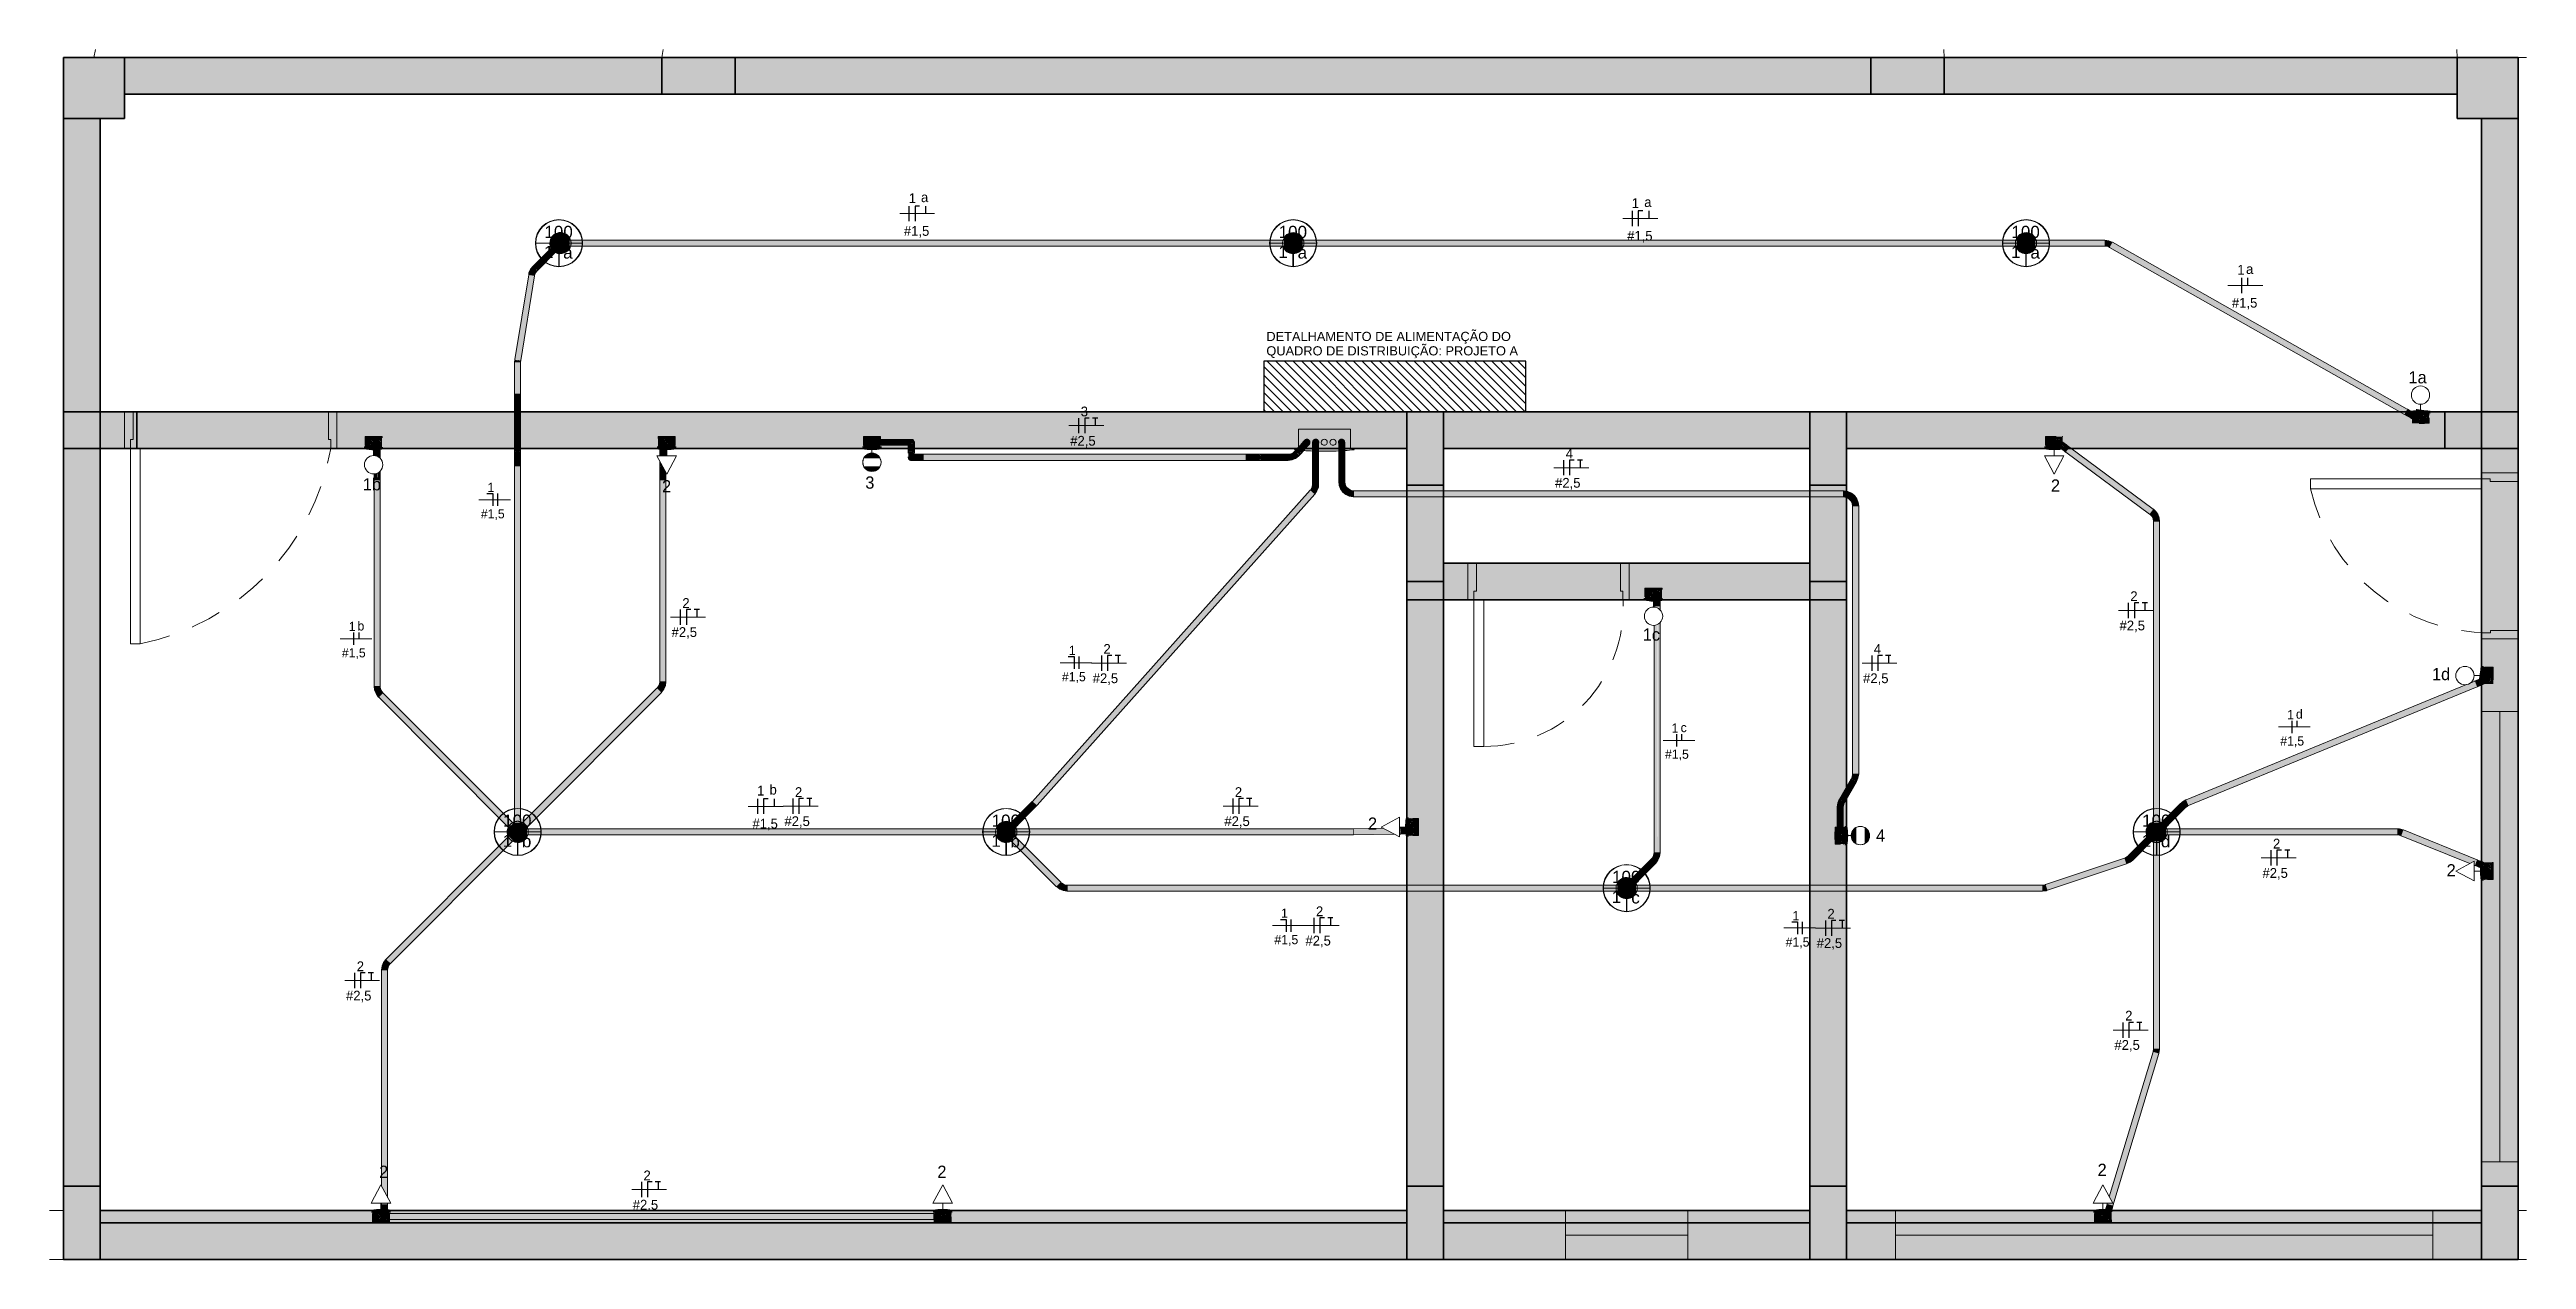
# Model space of a CAD drawing. Header units: metres. Extents: x 34 to 64.7, y -8.4 to 5.
# Drawn here: x 33.98 to 44.12, y 0 to 4.95 of the extents above; entities that cross this region are included whole.
import ezdxf

# ---------------------------------------------------------------- set-up
doc = ezdxf.new("R2010")
doc.units = ezdxf.units.M
for name, pattern in [('Hidden 1_5', [0.0022, 0.0015, -0.0007]), ('IMPORT-DASHED2 _4_', [0.375, 0.25, -0.125]), ('IMPORT-HIDDEN2 _4_', [0.1875, 0.125, -0.0625])]:
    doc.linetypes.add(name, pattern=pattern)
for name, color, linetype, lineweight in [('A-ANNO-NOTE', 7, 'Continuous', 18), ('A-COLS', 7, 'Continuous', 18), ('A-DETL', 7, 'Hidden 1_5', 18), ('A-DETL-GENF', 7, 'Continuous', 18), ('A-GENM', 7, 'Continuous', 18), ('ARQ-ELEV6', 7, 'Continuous', 18), ('ARQ-MOB', 7, 'Continuous', 18), ('ARQ-PAR', 7, 'Continuous', 18), ('ARQ-PIS', 7, 'Continuous', 18), ('ARQ-POR', 7, 'Continuous', 18), ('ARQ-PROJ', 7, 'IMPORT-DASHED2 _4_', 18), ('Dispositivos elétricos', 7, 'Continuous', 70), ('E-ELEC-EQPM', 7, 'Continuous', 70), ('E-LITE', 7, 'Continuous', 50), ('E-LITE-EQPM-IDEN', 7, 'Continuous', 9), ('E-LITE-IDEN', 7, 'Continuous', 9), ('E-POWR-CNDT', 7, 'Continuous', 35), ('G-ANNO-TEXT', 7, 'Continuous', 9), ('Identificadores de dispositivos elétricos', 7, 'Continuous', 9), ('S-BEAM', 7, 'Continuous', 18)]:
    doc.layers.add(name, color=color, linetype=linetype, lineweight=lineweight)
for name, color, linetype, lineweight, true_color in [('A-DETL-THIN', 7, 'Continuous', 25, 0xc0c0c0), ('BASE ELETRICO__dwg', 7, 'Continuous', 18, 0x767676), ('Fase', 1, 'Continuous', 25, 0xff0000), ('Neutro', 5, 'Continuous', 25, 0x0000ff), ('Terra', 3, 'Continuous', 25, 0x00ff00)]:
    doc.layers.add(name, color=color, linetype=linetype, lineweight=lineweight, true_color=true_color)
doc.styles.add('Arial', font='arial.ttf', dxfattribs={"height": 0.05})
doc.styles.add('Arial_1', font='arial.ttf', dxfattribs={"height": 0.0375})
doc.styles.add('Century Gothic', font='GOTHIC.TTF', dxfattribs={"height": 0.05})
doc.styles.add('Century Gothic_1', font='GOTHIC.TTF', dxfattribs={"height": 0.04})
doc.styles.add('Century Gothic_2', font='GOTHIC.TTF', dxfattribs={"height": 0.0375})

msp = doc.modelspace()

# ---------------------------------------------------------------- texts
at = {"layer": 'E-LITE-EQPM-IDEN', "attachment_point": 1}
for s, insert, char_height, width, style in [('1', (37.494, 4.364), 0.04, 0.03808, 'Century Gothic_1'), ('a', (37.544, 4.368), 0.04, 0.0481, 'Century Gothic_1'), ('1', (40.454, 4.344), 0.04, 0.03808, 'Century Gothic_1'), ('a', (40.505, 4.348), 0.04, 0.0481, 'Century Gothic_1'), ('100', (36.002, 4.231), 0.05, 0.1443, 'Arial'), ('#1,5', (37.474, 4.23), 0.04, 0.1443, 'Century Gothic_1'), ('100', (39.008, 4.231), 0.05, 0.1443, 'Arial'), ('#1,5', (40.435, 4.21), 0.04, 0.1443, 'Century Gothic_1'), ('100', (42.008, 4.231), 0.05, 0.1443, 'Arial'), ('1', (36.001, 4.149), 0.05, 0.0481, 'Arial'), ('a', (36.079, 4.147), 0.05, 0.0481, 'Arial'), ('1', (39.007, 4.149), 0.05, 0.0481, 'Arial'), ('a', (39.086, 4.147), 0.05, 0.0481, 'Arial'), ('1', (42.007, 4.149), 0.05, 0.0481, 'Arial'), ('a', (42.086, 4.147), 0.05, 0.0481, 'Arial'), ('1', (42.933, 4.071), 0.04, 0.03808, 'Century Gothic_1'), ('a', (42.969, 4.074), 0.04, 0.0481, 'Century Gothic_1'), ('#1,5', (42.911, 3.936), 0.04, 0.1443, 'Century Gothic_1'), ('1', (35.769, 3.179), 0.0375, 0.03608, 'Century Gothic_2'), ('#1,5', (35.742, 3.071), 0.0375, 0.13629, 'Century Gothic_2'), ('1', (35.201, 2.61), 0.0375, 0.03608, 'Century Gothic_2'), ('b', (35.237, 2.612), 0.0375, 0.04409, 'Century Gothic_2'), ('#1,5', (35.173, 2.502), 0.0375, 0.13629, 'Century Gothic_2'), ('1', (38.149, 2.512), 0.0375, 0.03608, 'Century Gothic_2'), ('#1,5', (38.121, 2.404), 0.0375, 0.13629, 'Century Gothic_2'), ('1', (43.137, 2.249), 0.0375, 0.03608, 'Century Gothic_2'), ('d', (43.173, 2.251), 0.0375, 0.04409, 'Century Gothic_2'), ('1', (40.617, 2.194), 0.0375, 0.03608, 'Century Gothic_2'), ('c', (40.654, 2.196), 0.0375, 0.04209, 'Century Gothic_2'), ('#1,5', (43.109, 2.141), 0.0375, 0.13629, 'Century Gothic_2'), ('#1,5', (40.59, 2.087), 0.0375, 0.13629, 'Century Gothic_2'), ('1', (36.873, 1.939), 0.04, 0.03808, 'Century Gothic_1'), ('b', (36.924, 1.943), 0.04, 0.0481, 'Century Gothic_1'), ('1', (35.832, 1.739), 0.05, 0.0481, 'Arial'), ('100', (35.833, 1.821), 0.05, 0.1443, 'Arial'), ('b', (35.91, 1.737), 0.05, 0.0481, 'Arial'), ('#1,5', (36.854, 1.804), 0.04, 0.1443, 'Century Gothic_1'), ('1', (37.832, 1.739), 0.05, 0.0481, 'Arial'), ('100', (37.833, 1.821), 0.05, 0.1443, 'Arial'), ('b', (37.91, 1.737), 0.05, 0.0481, 'Arial'), ('1', (42.542, 1.739), 0.05, 0.0481, 'Arial'), ('100', (42.543, 1.821), 0.05, 0.1443, 'Arial'), ('d', (42.62, 1.737), 0.05, 0.0481, 'Arial'), ('100', (40.373, 1.591), 0.05, 0.1443, 'Arial'), ('1', (39.018, 1.436), 0.0375, 0.03608, 'Century Gothic_2'), ('1', (40.372, 1.509), 0.05, 0.0481, 'Arial'), ('c', (40.452, 1.507), 0.05, 0.04409, 'Arial'), ('1', (41.112, 1.426), 0.0375, 0.03608, 'Century Gothic_2'), ('#1,5', (38.991, 1.328), 0.0375, 0.13629, 'Century Gothic_2'), ('#1,5', (41.084, 1.318), 0.0375, 0.13629, 'Century Gothic_2')]:
    msp.add_mtext(s, dxfattribs=dict(at, insert=insert, char_height=char_height, width=width, style=style))
at = {"layer": 'E-LITE-IDEN', "char_height": 0.05, "attachment_point": 1, "style": 'Century Gothic'}
for s, insert, width in [('1a', (43.634, 3.636), 0.10622), ('1b', (35.259, 3.198), 0.10622), ('1c', (40.499, 2.583), 0.10422), ('1d', (43.73, 2.421), 0.10622)]:
    msp.add_mtext(s, dxfattribs=dict(at, insert=insert, width=width))
at = {"layer": 'G-ANNO-TEXT', "char_height": 0.0375, "attachment_point": 1, "style": 'Arial_1'}
for s, insert, width in [('DETALHAMENTO DE ALIMENTAÇÃO DO ', (38.958, 3.797), 1.2366), ('QUADRO DE DISTRIBUIÇÃO: PROJETO A', (38.958, 3.738), 1.25464)]:
    msp.add_mtext(s, dxfattribs=dict(at, insert=insert, width=width))
at = {"layer": 'Identificadores de dispositivos elétricos', "attachment_point": 1}
for s, insert, char_height, width, style in [('3', (38.198, 3.491), 0.04, 0.03808, 'Century Gothic_1'), ('#2,5', (38.155, 3.371), 0.04, 0.1443, 'Century Gothic_1'), ('4', (40.184, 3.319), 0.04, 0.03808, 'Century Gothic_1'), ('2', (36.484, 3.19), 0.05, 0.0481, 'Century Gothic'), ('3', (37.316, 3.205), 0.05, 0.0481, 'Century Gothic'), ('#2,5', (40.14, 3.199), 0.04, 0.1443, 'Century Gothic_1'), ('2', (42.17, 3.193), 0.05, 0.0481, 'Century Gothic'), ('2', (36.567, 2.707), 0.04, 0.03808, 'Century Gothic_1'), ('2', (42.495, 2.735), 0.04, 0.03808, 'Century Gothic_1'), ('#2,5', (36.523, 2.588), 0.04, 0.1443, 'Century Gothic_1'), ('#2,5', (42.451, 2.615), 0.04, 0.1443, 'Century Gothic_1'), ('2', (38.291, 2.519), 0.04, 0.03808, 'Century Gothic_1'), ('4', (41.445, 2.519), 0.04, 0.03808, 'Century Gothic_1'), ('#2,5', (38.247, 2.399), 0.04, 0.1443, 'Century Gothic_1'), ('#2,5', (41.401, 2.399), 0.04, 0.1443, 'Century Gothic_1'), ('2', (37.028, 1.933), 0.04, 0.03808, 'Century Gothic_1'), ('2', (38.829, 1.933), 0.04, 0.03808, 'Century Gothic_1'), ('#2,5', (36.985, 1.814), 0.04, 0.1443, 'Century Gothic_1'), ('#2,5', (38.786, 1.814), 0.04, 0.1443, 'Century Gothic_1'), ('2', (39.374, 1.809), 0.05, 0.0481, 'Century Gothic'), ('4', (41.454, 1.76), 0.05, 0.0481, 'Century Gothic'), ('2', (43.079, 1.722), 0.04, 0.03808, 'Century Gothic_1'), ('#2,5', (43.036, 1.602), 0.04, 0.1443, 'Century Gothic_1'), ('2', (43.79, 1.618), 0.05, 0.0481, 'Century Gothic'), ('2', (39.161, 1.445), 0.04, 0.03808, 'Century Gothic_1'), ('2', (41.255, 1.435), 0.04, 0.03808, 'Century Gothic_1'), ('#2,5', (39.118, 1.325), 0.04, 0.1443, 'Century Gothic_1'), ('2', (35.234, 1.22), 0.04, 0.03808, 'Century Gothic_1'), ('#2,5', (41.211, 1.315), 0.04, 0.1443, 'Century Gothic_1'), ('#2,5', (35.19, 1.1), 0.04, 0.1443, 'Century Gothic_1'), ('2', (42.474, 1.018), 0.04, 0.03808, 'Century Gothic_1'), ('#2,5', (42.43, 0.898), 0.04, 0.1443, 'Century Gothic_1'), ('2', (35.326, 0.384), 0.05, 0.0481, 'Century Gothic'), ('2', (36.408, 0.364), 0.04, 0.03808, 'Century Gothic_1'), ('2', (37.611, 0.384), 0.05, 0.0481, 'Century Gothic'), ('2', (42.361, 0.392), 0.05, 0.0481, 'Century Gothic'), ('#2,5', (36.364, 0.244), 0.04, 0.1443, 'Century Gothic_1')]:
    msp.add_mtext(s, dxfattribs=dict(at, insert=insert, char_height=char_height, width=width, style=style))

# ---------------------------------------------------------------- blocks, each defined once
blk = doc.blocks.new('IFC_ifc-1-PLANTA BAIXA - TÉRREO')
at = {"layer": 'A-COLS', "lineweight": 5, "true_color": 0xdfb68e, "transparency": 33554685}
for points in [[(34.283, 4.67), (34.283, 4.92), (34.033, 4.92), (34.033, 4.67), (34.183, 4.67)], [(36.783, 4.77), (36.783, 4.92), (36.483, 4.92), (36.483, 4.77), (36.511, 4.77)], [(41.433, 4.77), (41.733, 4.77), (41.733, 4.92), (41.433, 4.92)], [(43.833, 4.67), (44.083, 4.67), (44.083, 4.92), (43.833, 4.92), (43.833, 4.77)], [(34.333, 3.32), (34.333, 3.47), (34.033, 3.47), (34.033, 3.32), (34.283, 3.32)], [(39.68, 3.17), (39.683, 3.17), (39.683, 3.47), (39.533, 3.47), (39.533, 3.17)], [(41.333, 3.17), (41.333, 3.47), (41.183, 3.47), (41.183, 3.17), (41.265, 3.17)], [(43.933, 3.32), (44.083, 3.32), (44.083, 3.47), (43.783, 3.47), (43.783, 3.32), (43.8, 3.32)], [(34.183, 0), (34.183, 0.3), (34.033, 0.3), (34.033, 0)], [(39.533, 0), (39.683, 0), (39.683, 0.3), (39.533, 0.3), (39.533, 0.15)], [(41.333, 0), (41.333, 0.3), (41.183, 0.3), (41.183, 0)], [(44.083, 0), (44.083, 0.3), (43.933, 0.3), (43.933, 0)]]:
    blk.add_hatch(color=31, dxfattribs=at).paths.add_polyline_path(points)
at = {"layer": 'S-BEAM', "lineweight": 5, "true_color": 0xe6c9ab, "transparency": 33554675}
for points in [[(35.878, 4.77), (36.483, 4.77), (36.483, 4.92), (34.283, 4.92), (34.283, 4.77), (35.244, 4.77)], [(39.047, 4.77), (41.433, 4.77), (41.433, 4.92), (36.783, 4.92), (36.783, 4.77), (38.413, 4.77)], [(43.629, 4.77), (43.833, 4.77), (43.833, 4.92), (41.733, 4.92), (41.733, 4.77), (43.628, 4.77)], [(34.183, 3.47), (34.183, 4.67), (34.033, 4.67), (34.033, 3.47)], [(43.933, 3.47), (44.083, 3.47), (44.083, 4.67), (43.933, 4.67), (43.933, 3.7)], [(40.948, 3.32), (41.183, 3.32), (41.183, 3.47), (39.683, 3.47), (39.683, 3.32), (40.314, 3.32)], [(42.587, 3.32), (43.783, 3.32), (43.783, 3.47), (43.718, 3.47), (43.718, 3.467), (43.722, 3.467), (43.722, 3.464), (43.718, 3.464), (43.718, 3.457), (43.718, 3.457), (43.718, 3.433), (43.718, 3.433), (43.717, 3.423), (43.698, 3.423), (43.698, 3.422), (43.667, 3.422), (43.667, 3.423), (43.648, 3.423), (43.648, 3.433), (43.647, 3.433), (43.647, 3.442), (43.632, 3.451), (43.626, 3.455), (43.614, 3.461), (43.598, 3.47), (41.333, 3.47), (41.333, 3.32), (42.148, 3.32), (42.148, 3.323), (42.143, 3.323), (42.143, 3.326), (42.148, 3.326), (42.148, 3.333), (42.147, 3.333), (42.147, 3.357), (42.148, 3.357), (42.148, 3.368), (42.167, 3.368), (42.167, 3.368), (42.198, 3.368), (42.198, 3.368), (42.218, 3.368), (42.218, 3.357), (42.218, 3.357), (42.218, 3.345), (42.23, 3.337), (42.241, 3.329), (42.25, 3.322), (42.252, 3.32), (42.585, 3.32)], [(34.033, 0.3), (34.183, 0.3), (34.183, 3.32), (34.033, 3.32), (34.033, 2.447)], [(44.083, 0.3), (44.083, 3.32), (43.933, 3.32), (43.933, 2.425), (43.935, 2.425), (43.935, 2.429), (43.938, 2.429), (43.939, 2.425), (43.946, 2.425), (43.946, 2.425), (43.97, 2.425), (43.97, 2.425), (43.98, 2.425), (43.98, 2.405), (43.981, 2.405), (43.981, 2.375), (43.98, 2.375), (43.98, 2.355), (43.97, 2.355), (43.97, 2.355), (43.946, 2.355), (43.946, 2.355), (43.942, 2.355), (43.938, 2.354), (43.938, 2.351), (43.935, 2.351), (43.935, 2.353), (43.933, 2.351), (43.933, 1.628), (43.935, 1.627), (43.935, 1.629), (43.938, 1.629), (43.939, 1.626), (43.942, 1.625), (43.946, 1.625), (43.946, 1.625), (43.97, 1.625), (43.97, 1.625), (43.98, 1.625), (43.98, 1.605), (43.981, 1.605), (43.981, 1.575), (43.98, 1.575), (43.98, 1.555), (43.97, 1.555), (43.97, 1.555), (43.946, 1.555), (43.946, 1.555), (43.938, 1.555), (43.938, 1.551), (43.935, 1.551), (43.935, 1.555), (43.933, 1.555), (43.933, 0.3)], [(40.948, 2.7), (41.183, 2.7), (41.183, 2.85), (39.683, 2.85), (39.683, 2.7), (40.508, 2.7), (40.508, 2.703), (40.503, 2.703), (40.503, 2.706), (40.508, 2.706), (40.508, 2.713), (40.507, 2.713), (40.507, 2.737), (40.508, 2.737), (40.508, 2.748), (40.527, 2.748), (40.527, 2.748), (40.558, 2.748), (40.558, 2.748), (40.578, 2.747), (40.578, 2.737), (40.578, 2.737), (40.578, 2.713), (40.578, 2.713), (40.578, 2.706), (40.582, 2.706), (40.582, 2.703), (40.578, 2.703), (40.578, 2.7), (40.631, 2.7)], [(39.047, 0), (39.533, 0), (39.533, 0.15), (34.183, 0.15), (34.183, 0), (37.779, 0)], [(40.314, 0.15), (41.183, 0.15), (41.183, 0.2), (39.683, 0.2), (39.683, 0.15)], [(39.683, 0), (41.183, 0), (41.183, 0.15), (39.683, 0.15)], [(42.393, 0.15), (43.933, 0.15), (43.933, 0.2), (42.418, 0.2), (42.418, 0.199), (42.418, 0.197), (42.422, 0.197), (42.422, 0.194), (42.418, 0.194), (42.418, 0.187), (42.418, 0.187), (42.418, 0.163), (42.418, 0.163), (42.417, 0.153), (42.398, 0.153), (42.398, 0.152), (42.367, 0.152), (42.367, 0.153), (42.348, 0.153), (42.348, 0.163), (42.347, 0.163), (42.347, 0.187), (42.348, 0.187), (42.348, 0.194), (42.343, 0.194), (42.343, 0.197), (42.348, 0.197), (42.348, 0.2), (41.333, 0.2), (41.333, 0.15), (42.391, 0.15)], [(42.849, 0), (43.933, 0), (43.933, 0.15), (41.333, 0.15), (41.333, 0), (42.532, 0)]]:
    blk.add_hatch(color=9, dxfattribs=at).paths.add_polyline_path(points)
h = blk.add_hatch(color=9, dxfattribs=at)
h.paths.add_polyline_path([(34.333, 3.32), (35.268, 3.32), (35.268, 3.323), (35.263, 3.323), (35.263, 3.326), (35.268, 3.326), (35.268, 3.333), (35.267, 3.333), (35.267, 3.357), (35.268, 3.357), (35.268, 3.368), (35.287, 3.368), (35.287, 3.368), (35.318, 3.368), (35.318, 3.368), (35.338, 3.367), (35.338, 3.357), (35.338, 3.357), (35.338, 3.333), (35.338, 3.333), (35.338, 3.326), (35.342, 3.326), (35.342, 3.323), (35.338, 3.323), (35.338, 3.32), (35.88, 3.32), (35.88, 3.34), (35.88, 3.349), (35.88, 3.465), (35.881, 3.47), (34.333, 3.47)])
h.paths.add_polyline_path([(39.533, 3.32), (39.533, 3.47), (35.905, 3.47), (35.905, 3.457), (35.905, 3.426), (35.905, 3.348), (35.905, 3.335), (35.905, 3.32), (36.468, 3.32), (36.468, 3.323), (36.463, 3.323), (36.463, 3.326), (36.468, 3.326), (36.468, 3.333), (36.467, 3.333), (36.467, 3.357), (36.468, 3.357), (36.468, 3.368), (36.487, 3.368), (36.487, 3.368), (36.518, 3.368), (36.518, 3.368), (36.538, 3.367), (36.538, 3.357), (36.538, 3.357), (36.538, 3.333), (36.538, 3.333), (36.538, 3.326), (36.542, 3.326), (36.542, 3.323), (36.538, 3.323), (36.538, 3.32), (37.308, 3.32), (37.308, 3.323), (37.303, 3.323), (37.303, 3.326), (37.308, 3.326), (37.308, 3.333), (37.307, 3.333), (37.307, 3.357), (37.308, 3.357), (37.308, 3.368), (37.327, 3.368), (37.327, 3.368), (37.358, 3.368), (37.358, 3.368), (37.378, 3.367), (37.378, 3.357), (37.378, 3.357), (37.378, 3.358), (37.47, 3.357), (37.486, 3.357), (37.495, 3.357), (37.502, 3.357), (37.504, 3.358), (37.507, 3.357), (37.511, 3.355), (37.513, 3.354), (37.515, 3.351), (37.516, 3.347), (37.517, 3.345), (37.516, 3.342), (37.517, 3.32), (39.086, 3.32), (39.089, 3.323), (39.089, 3.399), (39.302, 3.399), (39.302, 3.32), (39.363, 3.32)])
h.paths.add_polyline_path([(37.383, 3.32), (37.492, 3.32), (37.492, 3.333), (37.378, 3.333), (37.378, 3.333), (37.378, 3.333), (37.378, 3.326), (37.382, 3.326), (37.382, 3.323), (37.378, 3.323), (37.378, 3.32), (37.383, 3.32)])
h = blk.add_hatch(color=9, dxfattribs=at)
h.paths.add_polyline_path([(39.533, 2.775), (39.683, 2.775), (39.683, 3.121), (39.533, 3.121), (39.533, 2.796)])
h.paths.add_polyline_path([(39.533, 3.146), (39.683, 3.146), (39.683, 3.17), (39.533, 3.17)])
h = blk.add_hatch(color=9, dxfattribs=at)
h.paths.add_polyline_path([(41.183, 2.775), (41.333, 2.775), (41.333, 3.119), (41.33, 3.12), (41.319, 3.121), (41.183, 3.121), (41.183, 2.85)])
h.paths.add_polyline_path([(41.333, 3.145), (41.333, 3.17), (41.183, 3.17), (41.183, 3.146), (41.32, 3.146), (41.332, 3.145)])
h = blk.add_hatch(color=9, dxfattribs=at)
h.paths.add_polyline_path([(39.533, 0.3), (39.683, 0.3), (39.683, 1.507), (39.533, 1.507), (39.533, 1.195)])
h.paths.add_polyline_path([(39.683, 1.532), (39.683, 2.775), (39.533, 2.775), (39.533, 1.805), (39.535, 1.805), (39.535, 1.809), (39.538, 1.809), (39.538, 1.805), (39.546, 1.805), (39.546, 1.805), (39.57, 1.805), (39.57, 1.805), (39.58, 1.805), (39.58, 1.785), (39.581, 1.785), (39.581, 1.755), (39.58, 1.755), (39.58, 1.735), (39.57, 1.735), (39.57, 1.735), (39.546, 1.735), (39.546, 1.735), (39.538, 1.735), (39.538, 1.731), (39.535, 1.731), (39.535, 1.735), (39.533, 1.735), (39.533, 1.532), (39.68, 1.532)])
h = blk.add_hatch(color=9, dxfattribs=at)
h.paths.add_polyline_path([(41.333, 0.3), (41.333, 1.507), (41.183, 1.507), (41.183, 0.3)])
h.paths.add_polyline_path([(41.265, 1.532), (41.333, 1.532), (41.333, 1.7), (41.33, 1.7), (41.33, 1.696), (41.327, 1.696), (41.327, 1.7), (41.32, 1.7), (41.32, 1.7), (41.296, 1.7), (41.296, 1.7), (41.285, 1.7), (41.285, 1.72), (41.285, 1.72), (41.285, 1.75), (41.285, 1.75), (41.285, 1.77), (41.296, 1.77), (41.296, 1.77), (41.295, 1.77), (41.295, 1.852), (41.297, 1.868), (41.304, 1.885), (41.333, 1.934), (41.333, 2.775), (41.183, 2.775), (41.183, 1.532)])
h.paths.add_polyline_path([(41.333, 1.77), (41.333, 1.884), (41.325, 1.87), (41.321, 1.862), (41.32, 1.851), (41.32, 1.77), (41.32, 1.77), (41.32, 1.77), (41.327, 1.77), (41.327, 1.774), (41.33, 1.774), (41.33, 1.77)])
h = blk.add_hatch(color=9, dxfattribs=at)
h.paths.add_polyline_path([(34.183, 0.15), (39.533, 0.15), (39.533, 0.2), (37.668, 0.2), (37.668, 0.197), (37.672, 0.197), (37.672, 0.194), (37.668, 0.194), (37.668, 0.187), (37.668, 0.187), (37.668, 0.163), (37.668, 0.163), (37.667, 0.153), (37.648, 0.153), (37.648, 0.152), (37.617, 0.152), (37.617, 0.153), (37.598, 0.153), (37.598, 0.163), (37.597, 0.163), (37.597, 0.163), (35.368, 0.163), (35.368, 0.163), (35.368, 0.163), (35.367, 0.153), (35.348, 0.153), (35.348, 0.152), (35.317, 0.152), (35.317, 0.153), (35.298, 0.153), (35.298, 0.163), (35.297, 0.163), (35.297, 0.187), (35.298, 0.187), (35.298, 0.194), (35.293, 0.194), (35.293, 0.197), (35.298, 0.197), (35.298, 0.2), (34.183, 0.2)])
h.paths.add_polyline_path([(37.597, 0.187), (37.598, 0.187), (37.598, 0.194), (37.593, 0.194), (37.593, 0.197), (37.598, 0.197), (37.598, 0.2), (35.368, 0.2), (35.368, 0.197), (35.372, 0.197), (35.372, 0.194), (35.368, 0.194), (35.368, 0.187), (35.368, 0.187), (35.368, 0.188), (37.597, 0.188)])
at = {"layer": 'A-COLS', "color": 31, "lineweight": 35, "true_color": 0xdeb58e}
for p, q in [((34.283, 4.92), (34.033, 4.92)), ((34.033, 4.92), (34.033, 4.67)), ((34.033, 4.67), (34.033, 4.92)), ((34.033, 4.92), (34.283, 4.92)), ((34.283, 4.92), (34.033, 4.92)), ((34.033, 4.92), (34.033, 4.67)), ((34.033, 4.67), (34.033, 4.92)), ((34.033, 4.92), (34.283, 4.92)), ((36.783, 4.92), (36.483, 4.92)), ((36.483, 4.92), (36.783, 4.92)), ((36.783, 4.92), (36.483, 4.92)), ((36.483, 4.92), (36.783, 4.92)), ((41.733, 4.92), (41.433, 4.92)), ((41.433, 4.92), (41.733, 4.92)), ((41.733, 4.92), (41.433, 4.92)), ((41.433, 4.92), (41.733, 4.92)), ((44.083, 4.92), (43.833, 4.92)), ((43.833, 4.92), (44.083, 4.92)), ((44.083, 4.92), (43.833, 4.92)), ((43.833, 4.92), (44.083, 4.92)), ((44.083, 4.67), (44.083, 4.92)), ((44.083, 4.92), (44.083, 4.67)), ((44.083, 4.67), (44.083, 4.92)), ((44.083, 4.92), (44.083, 4.67)), ((36.483, 4.77), (36.783, 4.77)), ((36.783, 4.77), (36.483, 4.77)), ((36.483, 4.77), (36.783, 4.77)), ((36.783, 4.77), (36.483, 4.77)), ((41.433, 4.77), (41.733, 4.77)), ((41.733, 4.77), (41.433, 4.77)), ((41.433, 4.77), (41.733, 4.77)), ((41.733, 4.77), (41.433, 4.77)), ((39.683, 3.47), (39.533, 3.47)), ((39.533, 3.47), (39.683, 3.47)), ((39.683, 3.47), (39.533, 3.47)), ((39.533, 3.47), (39.533, 3.17)), ((39.533, 3.17), (39.533, 3.47)), ((39.533, 3.47), (39.683, 3.47)), ((39.683, 3.47), (39.533, 3.47)), ((39.533, 3.47), (39.533, 3.17)), ((39.533, 3.17), (39.533, 3.47)), ((39.533, 3.47), (39.683, 3.47)), ((41.333, 3.47), (41.183, 3.47)), ((41.183, 3.47), (41.333, 3.47)), ((41.333, 3.47), (41.183, 3.47)), ((41.183, 3.47), (41.333, 3.47)), ((41.333, 3.47), (41.183, 3.47)), ((41.183, 3.47), (41.333, 3.47)), ((41.333, 3.17), (41.333, 3.47)), ((41.333, 3.47), (41.333, 3.17)), ((41.333, 3.17), (41.333, 3.47)), ((41.333, 3.47), (41.333, 3.17)), ((43.8, 3.47), (43.783, 3.47)), ((43.783, 3.47), (43.8, 3.47)), ((43.783, 3.32), (43.8, 3.32)), ((43.8, 3.32), (43.783, 3.32)), ((41.333, 3.17), (41.333, 3.23)), ((41.333, 3.23), (41.333, 3.17)), ((34.033, 0.3), (34.033, 0)), ((34.033, 0), (34.033, 0.3)), ((34.033, 0.3), (34.033, 0)), ((34.033, 0), (34.033, 0.3)), ((39.533, 0.3), (39.533, 0)), ((39.533, 0), (39.533, 0.3)), ((41.333, 0), (41.333, 0.3)), ((41.333, 0.3), (41.333, 0)), ((44.083, 0), (44.083, 0.3)), ((44.083, 0.3), (44.083, 0)), ((44.083, 0), (44.083, 0.3)), ((44.083, 0.3), (44.083, 0)), ((34.033, 0), (34.183, 0)), ((34.183, 0), (34.033, 0)), ((34.033, 0), (34.183, 0)), ((34.183, 0), (34.033, 0)), ((39.683, 0), (39.533, 0)), ((39.533, 0), (39.683, 0)), ((39.683, 0), (39.533, 0)), ((39.533, 0), (39.683, 0)), ((39.683, 0), (39.533, 0)), ((43.933, 0), (44.083, 0)), ((44.083, 0), (43.933, 0)), ((43.933, 0), (44.083, 0)), ((44.083, 0), (43.933, 0)), ((39.533, 0), (39.683, 0)), ((41.183, 0), (41.333, 0)), ((41.333, 0), (41.183, 0)), ((41.183, 0), (41.333, 0)), ((41.333, 0), (41.183, 0)), ((41.183, 0), (41.333, 0)), ((41.333, 0), (41.183, 0))]:
    blk.add_line(p, q, dxfattribs=at)
at = {"layer": 'A-COLS', "color": 252, "lineweight": 35, "true_color": 0x8e8e8e}
for p, q in [((34.283, 4.92), (34.033, 4.92)), ((34.033, 4.92), (34.033, 4.67)), ((34.283, 4.67), (34.283, 4.92)), ((36.483, 4.92), (36.483, 4.77)), ((36.783, 4.92), (36.483, 4.92)), ((36.783, 4.77), (36.783, 4.92)), ((41.433, 4.92), (41.433, 4.77)), ((41.733, 4.92), (41.433, 4.92)), ((41.733, 4.77), (41.733, 4.92)), ((43.833, 4.92), (43.833, 4.67)), ((44.083, 4.92), (43.833, 4.92)), ((44.083, 4.67), (44.083, 4.92)), ((36.483, 4.77), (36.783, 4.77)), ((41.433, 4.77), (41.733, 4.77)), ((34.033, 4.67), (34.283, 4.67)), ((43.833, 4.67), (44.083, 4.67)), ((34.333, 3.47), (34.183, 3.47)), ((34.333, 3.32), (34.333, 3.47)), ((39.683, 3.47), (39.533, 3.47)), ((39.533, 3.47), (39.533, 3.17)), ((39.683, 3.17), (39.683, 3.47)), ((41.333, 3.47), (41.183, 3.47)), ((41.183, 3.47), (41.183, 3.17)), ((41.333, 3.17), (41.333, 3.47)), ((43.783, 3.47), (43.783, 3.32)), ((43.933, 3.47), (43.783, 3.47)), ((34.183, 3.32), (34.333, 3.32)), ((43.783, 3.32), (43.933, 3.32)), ((39.533, 3.17), (39.683, 3.17)), ((41.183, 3.17), (41.333, 3.17)), ((34.183, 0.3), (34.033, 0.3)), ((34.033, 0.3), (34.033, 0)), ((34.183, 0), (34.183, 0.3)), ((39.683, 0.3), (39.533, 0.3)), ((39.533, 0.3), (39.533, 0)), ((39.683, 0), (39.683, 0.3)), ((41.333, 0.3), (41.183, 0.3)), ((41.183, 0.3), (41.183, 0)), ((41.333, 0), (41.333, 0.3)), ((44.083, 0.3), (43.933, 0.3)), ((43.933, 0.3), (43.933, 0)), ((44.083, 0), (44.083, 0.3)), ((34.033, 0), (34.183, 0)), ((39.533, 0), (39.683, 0)), ((43.933, 0), (44.083, 0)), ((41.183, 0), (41.333, 0))]:
    blk.add_line(p, q, dxfattribs=at)
at = {"layer": 'A-COLS', "color": 9, "lineweight": 35, "true_color": 0xe5c8aa}
for p, q in [((34.283, 4.77), (34.283, 4.92)), ((34.283, 4.92), (34.283, 4.77)), ((34.283, 4.77), (34.283, 4.92)), ((34.283, 4.92), (34.283, 4.77)), ((36.483, 4.92), (36.483, 4.77)), ((36.483, 4.77), (36.483, 4.92)), ((36.483, 4.92), (36.483, 4.77)), ((36.483, 4.77), (36.483, 4.92)), ((36.783, 4.77), (36.783, 4.92)), ((36.783, 4.92), (36.783, 4.77)), ((36.783, 4.77), (36.783, 4.92)), ((36.783, 4.92), (36.783, 4.77)), ((41.433, 4.92), (41.433, 4.77)), ((41.433, 4.77), (41.433, 4.92)), ((41.433, 4.92), (41.433, 4.77)), ((41.433, 4.77), (41.433, 4.92)), ((41.733, 4.77), (41.733, 4.92)), ((41.733, 4.92), (41.733, 4.77)), ((41.733, 4.77), (41.733, 4.92)), ((41.733, 4.92), (41.733, 4.77)), ((43.833, 4.92), (43.833, 4.77)), ((43.833, 4.77), (43.833, 4.92)), ((43.833, 4.92), (43.833, 4.77)), ((43.833, 4.77), (43.833, 4.92)), ((34.283, 4.67), (34.283, 4.77)), ((34.283, 4.77), (34.283, 4.67)), ((43.833, 4.77), (43.833, 4.67)), ((43.833, 4.67), (43.833, 4.77)), ((34.033, 4.67), (34.183, 4.67)), ((34.183, 4.67), (34.033, 4.67)), ((34.033, 4.67), (34.183, 4.67)), ((34.183, 4.67), (34.033, 4.67)), ((34.183, 4.67), (34.283, 4.67)), ((34.283, 4.67), (34.183, 4.67)), ((43.833, 4.67), (43.933, 4.67)), ((43.933, 4.67), (43.833, 4.67)), ((43.933, 4.67), (44.083, 4.67)), ((44.083, 4.67), (43.933, 4.67)), ((43.933, 4.67), (44.083, 4.67)), ((44.083, 4.67), (43.933, 4.67)), ((34.183, 3.47), (34.033, 3.47)), ((34.033, 3.47), (34.183, 3.47)), ((34.333, 3.32), (34.333, 3.47)), ((34.333, 3.47), (34.333, 3.32)), ((39.533, 3.47), (39.533, 3.32)), ((39.533, 3.32), (39.533, 3.47)), ((39.683, 3.32), (39.683, 3.47)), ((39.683, 3.47), (39.683, 3.32)), ((39.683, 3.32), (39.683, 3.47)), ((39.683, 3.47), (39.683, 3.32)), ((39.683, 3.32), (39.683, 3.47)), ((39.683, 3.47), (39.683, 3.32)), ((41.183, 3.47), (41.183, 3.32)), ((41.183, 3.32), (41.183, 3.47)), ((41.183, 3.47), (41.183, 3.32)), ((41.183, 3.32), (41.183, 3.47)), ((41.183, 3.47), (41.183, 3.32)), ((41.183, 3.32), (41.183, 3.47)), ((41.333, 3.32), (41.333, 3.47)), ((41.333, 3.47), (41.333, 3.32)), ((43.783, 3.47), (43.783, 3.32)), ((43.783, 3.32), (43.783, 3.47)), ((44.083, 3.47), (43.933, 3.47)), ((43.933, 3.47), (44.083, 3.47)), ((34.033, 3.32), (34.183, 3.32)), ((34.183, 3.32), (34.033, 3.32)), ((39.533, 3.32), (39.533, 3.17)), ((39.533, 3.17), (39.533, 3.32)), ((39.683, 3.17), (39.683, 3.32)), ((39.683, 3.32), (39.683, 3.17)), ((39.683, 3.17), (39.683, 3.32)), ((39.683, 3.32), (39.683, 3.17)), ((41.183, 3.32), (41.183, 3.17)), ((41.183, 3.17), (41.183, 3.32)), ((41.183, 3.32), (41.183, 3.17)), ((41.183, 3.17), (41.183, 3.32)), ((41.333, 3.23), (41.333, 3.32)), ((41.333, 3.32), (41.333, 3.23)), ((43.933, 3.32), (44.083, 3.32)), ((44.083, 3.32), (43.933, 3.32)), ((39.533, 3.17), (39.683, 3.17)), ((39.683, 3.17), (39.533, 3.17)), ((39.533, 3.17), (39.683, 3.17)), ((39.683, 3.17), (39.533, 3.17)), ((39.533, 3.17), (39.683, 3.17)), ((39.683, 3.17), (39.533, 3.17)), ((41.183, 3.17), (41.333, 3.17)), ((41.333, 3.17), (41.183, 3.17)), ((41.183, 3.17), (41.333, 3.17)), ((41.333, 3.17), (41.183, 3.17)), ((41.183, 3.17), (41.333, 3.17)), ((41.333, 3.17), (41.183, 3.17)), ((34.183, 0.3), (34.033, 0.3)), ((34.033, 0.3), (34.183, 0.3)), ((34.183, 0.3), (34.033, 0.3)), ((34.033, 0.3), (34.183, 0.3)), ((34.183, 0.15), (34.183, 0.3)), ((34.183, 0.3), (34.183, 0.15)), ((39.683, 0.3), (39.533, 0.3)), ((39.533, 0.3), (39.533, 0.15)), ((39.533, 0.15), (39.533, 0.3)), ((39.533, 0.3), (39.683, 0.3)), ((39.683, 0.3), (39.533, 0.3)), ((39.533, 0.3), (39.533, 0.15)), ((39.533, 0.15), (39.533, 0.3)), ((39.533, 0.3), (39.683, 0.3)), ((39.683, 0.3), (39.533, 0.3)), ((39.533, 0.3), (39.683, 0.3)), ((39.683, 0.15), (39.683, 0.3)), ((39.683, 0.3), (39.683, 0.15)), ((39.683, 0.15), (39.683, 0.3)), ((39.683, 0.3), (39.683, 0.15)), ((41.333, 0.3), (41.183, 0.3)), ((41.183, 0.3), (41.183, 0.15)), ((41.183, 0.15), (41.183, 0.3)), ((41.183, 0.3), (41.333, 0.3)), ((41.333, 0.3), (41.183, 0.3)), ((41.183, 0.3), (41.183, 0.15)), ((41.183, 0.15), (41.183, 0.3)), ((41.183, 0.3), (41.333, 0.3)), ((41.333, 0.3), (41.183, 0.3)), ((41.183, 0.3), (41.333, 0.3)), ((41.333, 0.15), (41.333, 0.3)), ((41.333, 0.3), (41.333, 0.15)), ((41.333, 0.15), (41.333, 0.3)), ((41.333, 0.3), (41.333, 0.15)), ((44.083, 0.3), (43.933, 0.3)), ((43.933, 0.3), (43.933, 0.15)), ((43.933, 0.15), (43.933, 0.3)), ((43.933, 0.3), (44.083, 0.3)), ((44.083, 0.3), (43.933, 0.3)), ((43.933, 0.3), (44.083, 0.3)), ((34.183, 0), (34.183, 0.15)), ((34.183, 0.15), (34.183, 0)), ((34.183, 0), (34.183, 0.15)), ((34.183, 0.15), (34.183, 0)), ((39.533, 0.15), (39.533, 0)), ((39.533, 0), (39.533, 0.15)), ((39.533, 0.15), (39.533, 0)), ((39.533, 0), (39.533, 0.15)), ((39.683, 0), (39.683, 0.15)), ((39.683, 0.15), (39.683, 0)), ((39.683, 0), (39.683, 0.15)), ((39.683, 0.15), (39.683, 0)), ((39.683, 0), (39.683, 0.15)), ((39.683, 0.15), (39.683, 0)), ((41.183, 0.15), (41.183, 0)), ((41.183, 0), (41.183, 0.15)), ((41.183, 0.15), (41.183, 0)), ((41.183, 0), (41.183, 0.15)), ((41.183, 0.15), (41.183, 0)), ((41.183, 0), (41.183, 0.15)), ((41.333, 0), (41.333, 0.15)), ((41.333, 0.15), (41.333, 0)), ((41.333, 0), (41.333, 0.15)), ((41.333, 0.15), (41.333, 0)), ((43.933, 0.15), (43.933, 0)), ((43.933, 0), (43.933, 0.15)), ((43.933, 0.15), (43.933, 0)), ((43.933, 0), (43.933, 0.15))]:
    blk.add_line(p, q, dxfattribs=at)
at = {"layer": 'A-COLS', "color": 9, "lineweight": 35, "true_color": 0xe1c6a9}
for p, q in [((34.283, 4.67), (34.283, 4.77)), ((34.283, 4.77), (34.283, 4.67)), ((43.833, 4.77), (43.833, 4.67)), ((43.833, 4.67), (43.833, 4.77)), ((34.183, 4.67), (34.283, 4.67)), ((34.283, 4.67), (34.183, 4.67)), ((43.833, 4.67), (43.933, 4.67)), ((43.933, 4.67), (43.833, 4.67)), ((34.033, 3.47), (34.033, 3.32)), ((34.183, 3.47), (34.033, 3.47)), ((34.333, 3.47), (34.183, 3.47)), ((34.183, 3.47), (34.333, 3.47)), ((43.933, 3.47), (43.8, 3.47)), ((43.8, 3.47), (43.933, 3.47)), ((44.083, 3.47), (43.933, 3.47)), ((44.083, 3.32), (44.083, 3.47)), ((34.033, 3.32), (34.183, 3.32)), ((34.183, 3.32), (34.333, 3.32)), ((34.333, 3.32), (34.183, 3.32)), ((39.683, 3.17), (39.683, 3.32)), ((39.683, 3.32), (39.683, 3.17)), ((41.183, 3.32), (41.183, 3.17)), ((41.183, 3.17), (41.183, 3.32)), ((43.8, 3.32), (43.933, 3.32)), ((43.933, 3.32), (43.8, 3.32)), ((43.933, 3.32), (44.083, 3.32)), ((34.183, 0.15), (34.183, 0.3)), ((34.183, 0.3), (34.183, 0.15)), ((39.683, 0.15), (39.683, 0.3)), ((39.683, 0.3), (39.683, 0.15)), ((41.183, 0.3), (41.183, 0.15)), ((41.183, 0.15), (41.183, 0.3)), ((43.933, 0.3), (43.933, 0.15)), ((43.933, 0.15), (43.933, 0.3))]:
    blk.add_line(p, q, dxfattribs=at)
at = {"layer": 'A-COLS', "color": 31, "lineweight": 35, "true_color": 0xdfb68e}
for p, q in [((34.033, 3.47), (34.033, 3.32)), ((34.033, 3.32), (34.033, 3.47)), ((44.083, 3.32), (44.083, 3.47)), ((44.083, 3.47), (44.083, 3.32))]:
    blk.add_line(p, q, dxfattribs=at)
at = {"layer": 'S-BEAM', "color": 9, "lineweight": 35, "true_color": 0xe5c8ab}
for p, q in [((34.283, 4.92), (34.283, 4.77)), ((34.283, 4.77), (34.283, 4.92)), ((36.483, 4.92), (34.283, 4.92)), ((34.283, 4.92), (36.483, 4.92)), ((34.283, 4.92), (34.283, 4.77)), ((34.283, 4.77), (34.283, 4.92)), ((34.283, 4.92), (36.483, 4.92)), ((34.283, 4.92), (34.283, 4.77)), ((36.483, 4.92), (36.483, 4.77)), ((36.483, 4.77), (36.483, 4.92)), ((36.483, 4.92), (36.483, 4.77)), ((36.483, 4.77), (36.483, 4.92)), ((36.483, 4.77), (36.483, 4.92)), ((36.783, 4.92), (36.783, 4.77)), ((36.783, 4.77), (36.783, 4.92)), ((41.433, 4.92), (36.783, 4.92)), ((36.783, 4.92), (41.433, 4.92)), ((36.783, 4.92), (36.783, 4.77)), ((36.783, 4.77), (36.783, 4.92)), ((36.783, 4.92), (41.433, 4.92)), ((36.783, 4.92), (36.783, 4.77)), ((41.433, 4.92), (41.433, 4.77)), ((41.433, 4.77), (41.433, 4.92)), ((41.433, 4.92), (41.433, 4.77)), ((41.433, 4.77), (41.433, 4.92)), ((41.433, 4.77), (41.433, 4.92)), ((41.733, 4.92), (41.733, 4.77)), ((41.733, 4.77), (41.733, 4.92)), ((43.833, 4.92), (41.733, 4.92)), ((41.733, 4.92), (43.833, 4.92)), ((41.733, 4.92), (41.733, 4.77)), ((41.733, 4.77), (41.733, 4.92)), ((41.733, 4.92), (43.833, 4.92)), ((41.733, 4.92), (41.733, 4.77)), ((43.833, 4.92), (43.833, 4.77)), ((43.833, 4.77), (43.833, 4.92)), ((43.833, 4.92), (43.833, 4.77)), ((43.833, 4.77), (43.833, 4.92)), ((43.833, 4.77), (43.833, 4.92)), ((34.283, 4.77), (36.483, 4.77)), ((34.283, 4.77), (36.483, 4.77)), ((34.283, 4.77), (36.483, 4.77)), ((36.783, 4.77), (41.433, 4.77)), ((36.783, 4.77), (41.433, 4.77)), ((36.783, 4.77), (41.433, 4.77)), ((41.733, 4.77), (43.833, 4.77)), ((41.733, 4.77), (43.833, 4.77)), ((41.733, 4.77), (43.833, 4.77)), ((34.033, 4.67), (34.183, 4.67)), ((34.183, 4.67), (34.033, 4.67)), ((34.033, 4.67), (34.033, 3.47)), ((34.033, 3.47), (34.033, 4.67)), ((34.033, 4.67), (34.183, 4.67)), ((34.183, 4.67), (34.033, 4.67)), ((34.033, 3.47), (34.033, 4.67)), ((34.183, 4.67), (34.033, 4.67)), ((34.183, 3.47), (34.183, 4.67)), ((34.183, 3.47), (34.183, 4.67)), ((34.183, 3.47), (34.183, 4.67)), ((43.933, 4.67), (44.083, 4.67)), ((44.083, 4.67), (43.933, 4.67)), ((43.933, 4.67), (43.933, 3.47)), ((43.933, 3.47), (43.933, 4.67)), ((43.933, 4.67), (44.083, 4.67)), ((44.083, 4.67), (43.933, 4.67)), ((43.933, 3.47), (43.933, 4.67)), ((44.083, 4.67), (43.933, 4.67)), ((44.083, 3.47), (44.083, 4.67)), ((44.083, 3.47), (44.083, 4.67)), ((44.083, 3.47), (44.083, 4.67)), ((34.033, 3.47), (34.183, 3.47)), ((34.183, 3.47), (34.033, 3.47)), ((34.033, 3.47), (34.183, 3.47)), ((34.333, 3.47), (34.333, 3.32)), ((34.333, 3.32), (34.333, 3.47)), ((34.333, 3.47), (39.533, 3.47)), ((34.333, 3.47), (34.333, 3.32)), ((39.533, 3.47), (39.533, 3.32)), ((39.533, 3.32), (39.533, 3.47)), ((39.533, 3.32), (39.533, 3.47)), ((39.683, 3.47), (39.683, 3.32)), ((39.683, 3.32), (39.683, 3.47)), ((41.183, 3.47), (39.683, 3.47)), ((39.683, 3.47), (41.183, 3.47)), ((39.683, 3.47), (39.683, 3.32)), ((39.683, 3.32), (39.683, 3.47)), ((41.183, 3.47), (39.683, 3.47)), ((39.683, 3.47), (41.183, 3.47)), ((39.683, 3.47), (39.683, 3.32)), ((39.683, 3.32), (39.683, 3.47)), ((39.683, 3.47), (41.183, 3.47)), ((39.683, 3.47), (39.683, 3.32)), ((41.183, 3.47), (41.183, 3.32)), ((41.183, 3.32), (41.183, 3.47)), ((41.183, 3.47), (41.183, 3.32)), ((41.183, 3.32), (41.183, 3.47)), ((41.183, 3.47), (41.183, 3.32)), ((41.183, 3.32), (41.183, 3.47)), ((41.183, 3.32), (41.183, 3.47)), ((41.333, 3.47), (41.333, 3.32)), ((41.333, 3.32), (41.333, 3.47)), ((41.333, 3.47), (43.783, 3.47)), ((41.333, 3.47), (41.333, 3.32)), ((43.783, 3.47), (43.783, 3.32)), ((43.783, 3.32), (43.783, 3.47)), ((43.783, 3.32), (43.783, 3.47)), ((43.933, 3.47), (44.083, 3.47)), ((44.083, 3.47), (43.933, 3.47)), ((43.933, 3.47), (44.083, 3.47)), ((34.033, 3.32), (34.183, 3.32)), ((34.183, 3.32), (34.033, 3.32)), ((34.033, 3.32), (34.033, 0.3)), ((34.033, 0.3), (34.033, 3.32)), ((34.183, 3.32), (34.033, 3.32)), ((34.033, 0.3), (34.033, 3.32)), ((34.183, 0.3), (34.183, 3.32)), ((34.183, 0.3), (34.183, 3.32)), ((34.183, 0.3), (34.183, 3.32)), ((34.333, 3.32), (39.533, 3.32)), ((39.683, 3.32), (41.183, 3.32)), ((39.683, 3.32), (41.183, 3.32)), ((39.683, 3.32), (41.183, 3.32)), ((39.683, 3.32), (41.183, 3.32)), ((39.683, 3.32), (41.183, 3.32)), ((41.333, 3.32), (43.783, 3.32)), ((43.933, 3.32), (44.083, 3.32)), ((44.083, 3.32), (43.933, 3.32)), ((43.933, 3.32), (43.933, 0.3)), ((43.933, 0.3), (43.933, 3.32)), ((44.083, 3.32), (43.933, 3.32)), ((43.933, 0.3), (43.933, 3.32)), ((44.083, 0.3), (44.083, 3.32)), ((44.083, 0.3), (44.083, 3.32)), ((44.083, 0.3), (44.083, 3.32)), ((39.533, 3.17), (39.683, 3.17)), ((39.683, 3.17), (39.533, 3.17)), ((39.533, 3.17), (39.533, 2.7)), ((39.533, 2.775), (39.533, 3.17)), ((39.533, 3.17), (39.683, 3.17)), ((39.683, 3.17), (39.533, 3.17)), ((39.533, 0.3), (39.533, 3.17)), ((39.683, 3.17), (39.533, 3.17)), ((39.683, 2.7), (39.683, 3.17)), ((39.683, 2.85), (39.683, 3.17)), ((39.683, 0.3), (39.683, 3.17)), ((41.183, 3.17), (41.333, 3.17)), ((41.333, 3.17), (41.183, 3.17)), ((41.183, 3.17), (41.183, 2.7)), ((41.183, 2.85), (41.183, 3.17)), ((41.183, 3.17), (41.333, 3.17)), ((41.333, 3.17), (41.183, 3.17)), ((41.183, 0.3), (41.183, 3.17)), ((41.333, 3.17), (41.183, 3.17)), ((41.333, 2.7), (41.333, 3.17)), ((41.333, 2.775), (41.333, 3.17)), ((41.333, 0.3), (41.333, 3.17)), ((39.683, 2.85), (39.683, 2.775)), ((39.683, 2.7), (39.683, 2.85)), ((39.683, 2.775), (39.683, 2.85)), ((41.183, 2.85), (41.183, 2.7)), ((41.183, 2.775), (41.183, 2.85)), ((41.183, 2.775), (41.183, 2.85)), ((39.533, 2.775), (39.683, 2.775)), ((39.683, 2.775), (39.533, 2.775)), ((39.533, 2.775), (39.533, 0.3)), ((39.533, 2.7), (39.533, 2.775)), ((39.533, 2.7), (39.533, 2.775)), ((39.683, 2.775), (39.683, 2.7)), ((39.683, 0.3), (39.683, 2.775)), ((39.683, 2.7), (39.683, 2.775)), ((39.683, 2.7), (39.683, 2.775)), ((41.183, 2.7), (41.183, 2.775)), ((41.183, 2.775), (41.333, 2.775)), ((41.333, 2.775), (41.183, 2.775)), ((41.183, 2.775), (41.183, 0.3)), ((41.183, 2.7), (41.183, 2.775)), ((41.183, 2.7), (41.183, 2.775)), ((41.333, 0.3), (41.333, 2.775)), ((41.333, 2.7), (41.333, 2.775)), ((41.333, 2.7), (41.333, 2.775)), ((39.533, 0.3), (39.533, 2.7)), ((39.533, 2.7), (39.683, 2.7)), ((39.683, 2.7), (39.533, 2.7)), ((39.683, 0.3), (39.683, 2.7)), ((41.183, 0.3), (41.183, 2.7)), ((41.183, 2.7), (41.333, 2.7)), ((41.333, 2.7), (41.183, 2.7)), ((41.333, 0.3), (41.333, 2.7)), ((34.033, 0.3), (34.183, 0.3)), ((34.183, 0.3), (34.033, 0.3)), ((34.033, 0.3), (34.183, 0.3)), ((34.183, 0.3), (34.033, 0.3)), ((34.033, 0.3), (34.183, 0.3)), ((39.533, 0.3), (39.683, 0.3)), ((39.683, 0.3), (39.533, 0.3)), ((39.533, 0.3), (39.683, 0.3)), ((39.683, 0.3), (39.533, 0.3)), ((39.533, 0.3), (39.683, 0.3)), ((41.183, 0.3), (41.333, 0.3)), ((41.333, 0.3), (41.183, 0.3)), ((41.183, 0.3), (41.333, 0.3)), ((41.333, 0.3), (41.183, 0.3)), ((41.183, 0.3), (41.333, 0.3)), ((43.933, 0.3), (44.083, 0.3)), ((44.083, 0.3), (43.933, 0.3)), ((43.933, 0.3), (44.083, 0.3)), ((44.083, 0.3), (43.933, 0.3)), ((43.933, 0.3), (44.083, 0.3)), ((34.183, 0.2), (34.183, 0.15)), ((34.183, 0.15), (34.183, 0.2)), ((34.183, 0.15), (34.183, 0)), ((34.183, 0), (34.183, 0.15)), ((34.183, 0.15), (34.183, 0)), ((34.183, 0), (34.183, 0.15)), ((34.183, 0.15), (39.533, 0.15)), ((34.183, 0.15), (34.183, 0)), ((39.533, 0.2), (39.533, 0.15)), ((39.533, 0.15), (39.533, 0.2)), ((39.533, 0.15), (39.533, 0)), ((39.533, 0), (39.533, 0.15)), ((39.533, 0.15), (39.533, 0)), ((39.533, 0), (39.533, 0.15)), ((39.533, 0), (39.533, 0.15)), ((39.683, 0.2), (39.683, 0.15)), ((39.683, 0.15), (39.683, 0.2)), ((39.683, 0.15), (39.683, 0)), ((39.683, 0), (39.683, 0.15)), ((39.683, 0.15), (39.683, 0)), ((39.683, 0), (39.683, 0.15)), ((41.183, 0.15), (39.683, 0.15)), ((39.683, 0.15), (41.183, 0.15)), ((39.683, 0.15), (39.683, 0)), ((39.683, 0), (39.683, 0.15)), ((39.683, 0.15), (41.183, 0.15)), ((39.683, 0.15), (39.683, 0)), ((41.183, 0.2), (41.183, 0.15)), ((41.183, 0.15), (41.183, 0.2)), ((41.183, 0.15), (41.183, 0)), ((41.183, 0), (41.183, 0.15)), ((41.183, 0.15), (41.183, 0)), ((41.183, 0), (41.183, 0.15)), ((41.183, 0.15), (41.183, 0)), ((41.183, 0), (41.183, 0.15)), ((41.183, 0), (41.183, 0.15)), ((41.333, 0.2), (41.333, 0.15)), ((41.333, 0.15), (41.333, 0.2)), ((41.333, 0.15), (41.333, 0)), ((41.333, 0), (41.333, 0.15)), ((41.333, 0.15), (41.333, 0)), ((41.333, 0), (41.333, 0.15)), ((41.333, 0.15), (43.933, 0.15)), ((41.333, 0.15), (41.333, 0)), ((43.933, 0.2), (43.933, 0.15)), ((43.933, 0.15), (43.933, 0.2)), ((43.933, 0.15), (43.933, 0)), ((43.933, 0), (43.933, 0.15)), ((43.933, 0.15), (43.933, 0)), ((43.933, 0), (43.933, 0.15)), ((43.933, 0), (43.933, 0.15)), ((34.183, 0), (39.533, 0)), ((34.183, 0), (39.533, 0)), ((34.183, 0), (39.533, 0)), ((39.683, 0), (41.183, 0)), ((39.683, 0), (41.183, 0)), ((39.683, 0), (41.183, 0)), ((39.683, 0), (41.183, 0)), ((39.683, 0), (41.183, 0)), ((41.333, 0), (43.933, 0)), ((41.333, 0), (43.933, 0)), ((41.333, 0), (43.933, 0))]:
    blk.add_line(p, q, dxfattribs=at)
at = {"layer": 'S-BEAM', "color": 9, "lineweight": 35, "true_color": 0xe3c7ab}
for p, q in [((36.483, 4.92), (34.283, 4.92)), ((34.283, 4.92), (36.483, 4.92)), ((41.433, 4.92), (36.783, 4.92)), ((36.783, 4.92), (41.433, 4.92)), ((43.833, 4.92), (41.733, 4.92)), ((41.733, 4.92), (43.833, 4.92)), ((34.283, 4.77), (36.483, 4.77)), ((34.283, 4.77), (36.483, 4.77)), ((36.783, 4.77), (41.433, 4.77)), ((36.783, 4.77), (41.433, 4.77)), ((41.733, 4.77), (43.833, 4.77)), ((41.733, 4.77), (43.833, 4.77)), ((34.033, 4.67), (34.033, 3.47)), ((34.033, 0.3), (34.033, 4.67)), ((34.183, 3.47), (34.183, 4.67)), ((34.183, 0.3), (34.183, 4.67)), ((43.933, 4.67), (43.933, 3.47)), ((43.933, 0.3), (43.933, 4.67)), ((44.083, 3.47), (44.083, 4.67)), ((44.083, 0.3), (44.083, 4.67)), ((34.183, 3.47), (34.033, 3.47)), ((39.533, 3.47), (34.333, 3.47)), ((34.333, 3.47), (39.533, 3.47)), ((41.183, 3.47), (39.683, 3.47)), ((39.683, 3.47), (41.183, 3.47)), ((43.783, 3.47), (41.333, 3.47)), ((41.333, 3.47), (43.783, 3.47)), ((44.083, 3.47), (43.933, 3.47)), ((34.033, 3.32), (34.183, 3.32)), ((34.033, 3.32), (34.033, 0.3)), ((34.183, 0.3), (34.183, 3.32)), ((34.333, 3.32), (39.533, 3.32)), ((34.333, 3.32), (39.533, 3.32)), ((39.683, 3.32), (41.183, 3.32)), ((39.683, 3.32), (41.183, 3.32)), ((41.333, 3.32), (43.783, 3.32)), ((41.333, 3.32), (43.783, 3.32)), ((43.933, 3.32), (44.083, 3.32)), ((43.933, 3.32), (43.933, 0.3)), ((44.083, 0.3), (44.083, 3.32)), ((39.533, 3.17), (39.533, 0.3)), ((39.533, 0.3), (39.533, 3.17)), ((39.683, 0.3), (39.683, 3.17)), ((39.683, 0.3), (39.683, 3.17)), ((41.183, 3.17), (41.183, 0.3)), ((41.183, 0.3), (41.183, 3.17)), ((41.333, 0.3), (41.333, 3.17)), ((41.333, 0.3), (41.333, 3.17)), ((39.683, 2.85), (41.183, 2.85)), ((39.683, 2.7), (41.183, 2.7)), ((34.183, 0.2), (39.533, 0.2)), ((39.533, 0.15), (34.183, 0.15)), ((34.183, 0.15), (39.533, 0.15)), ((39.683, 0.2), (41.183, 0.2)), ((41.183, 0.15), (39.683, 0.15)), ((39.683, 0.15), (41.183, 0.15)), ((41.333, 0.2), (43.933, 0.2)), ((43.933, 0.15), (41.333, 0.15)), ((41.333, 0.15), (43.933, 0.15)), ((34.183, 0), (39.533, 0)), ((34.183, 0), (39.533, 0)), ((39.683, 0), (41.183, 0)), ((39.683, 0), (41.183, 0)), ((41.333, 0), (43.933, 0)), ((41.333, 0), (43.933, 0))]:
    blk.add_line(p, q, dxfattribs=at)
at = {"layer": 'S-BEAM', "color": 253, "lineweight": 35, "true_color": 0xababab}
for p, q in [((34.283, 4.77), (34.283, 4.92)), ((36.483, 4.92), (34.283, 4.92)), ((36.483, 4.92), (36.483, 4.77)), ((36.783, 4.77), (36.783, 4.92)), ((41.433, 4.92), (36.783, 4.92)), ((41.433, 4.92), (41.433, 4.77)), ((41.733, 4.77), (41.733, 4.92)), ((43.833, 4.92), (41.733, 4.92)), ((43.833, 4.92), (43.833, 4.77)), ((34.283, 4.77), (36.483, 4.77)), ((36.783, 4.77), (41.433, 4.77)), ((41.733, 4.77), (43.833, 4.77)), ((34.033, 4.67), (34.183, 4.67)), ((34.033, 4.67), (34.033, 0.3)), ((34.183, 0.3), (34.183, 4.67)), ((43.933, 4.67), (44.083, 4.67)), ((43.933, 4.67), (43.933, 0.3)), ((44.083, 0.3), (44.083, 4.67)), ((34.333, 3.32), (34.333, 3.47)), ((39.533, 3.47), (34.333, 3.47)), ((39.683, 3.32), (39.683, 3.47)), ((41.183, 3.47), (39.683, 3.47)), ((41.183, 3.47), (41.183, 3.32)), ((43.783, 3.47), (41.333, 3.47)), ((43.783, 3.47), (43.783, 3.32)), ((34.333, 3.32), (39.533, 3.32)), ((39.683, 3.32), (41.183, 3.32)), ((41.333, 3.32), (43.783, 3.32)), ((39.533, 3.17), (39.683, 3.17)), ((39.533, 3.17), (39.533, 0.3)), ((39.683, 0.3), (39.683, 3.17)), ((41.183, 3.17), (41.333, 3.17)), ((41.183, 3.17), (41.183, 0.3)), ((41.333, 0.3), (41.333, 3.17)), ((41.183, 2.85), (39.683, 2.85)), ((39.683, 2.7), (41.183, 2.7)), ((34.183, 0.3), (34.033, 0.3)), ((39.683, 0.3), (39.533, 0.3)), ((41.333, 0.3), (41.183, 0.3)), ((44.083, 0.3), (43.933, 0.3)), ((39.533, 0.2), (34.183, 0.2)), ((34.183, 0), (34.183, 0.15)), ((39.533, 0.15), (34.183, 0.15)), ((41.183, 0.2), (39.683, 0.2)), ((39.683, 0), (39.683, 0.15)), ((41.183, 0.15), (39.683, 0.15)), ((41.183, 0.15), (41.183, 0)), ((43.933, 0.2), (41.333, 0.2)), ((43.933, 0.15), (41.333, 0.15)), ((43.933, 0.15), (43.933, 0)), ((34.183, 0), (39.533, 0)), ((39.683, 0), (41.183, 0)), ((41.333, 0), (43.933, 0))]:
    blk.add_line(p, q, dxfattribs=at)
at = {"layer": 'S-BEAM', "color": 31, "lineweight": 35, "true_color": 0xdeb58e}
for p, q in [((39.533, 3.47), (39.533, 3.32)), ((41.333, 3.32), (41.333, 3.47)), ((39.533, 0.15), (39.533, 0)), ((41.333, 0), (41.333, 0.15))]:
    blk.add_line(p, q, dxfattribs=at)
blk = doc.blocks.new('BASE ELETRICO__dwg-8227098-PLANTA BAIXA - TÉRREO')
at = {"color": 252, "lineweight": 18, "true_color": 0x8e8e8e}
for p, q in [((44.008, 2.243), (44.008, 0.4)), ((40.183, 0.1), (40.683, 0.1)), ((41.533, 0.1), (43.733, 0.1))]:
    blk.add_line(p, q, dxfattribs=at)
at = {"layer": 'ARQ-ELEV6', "color": 252, "true_color": 0x8e8e8e}
for p, q in [((39.783, 2.85), (40.443, 2.85)), ((43.933, 2.243), (44.083, 2.243)), ((44.083, 0.4), (43.933, 0.4)), ((40.183, 0), (40.183, 0.2)), ((40.683, 0.2), (40.683, 0)), ((41.533, 0), (41.533, 0.2)), ((43.733, 0.2), (43.733, 0))]:
    blk.add_line(p, q, dxfattribs=at)
at = {"layer": 'ARQ-MOB', "color": 252, "true_color": 0x8e8e8e}
for p, q in [((34.183, 0.2), (35.268, 0.2)), ((35.397, 0.2), (37.568, 0.2)), ((37.697, 0.2), (39.533, 0.2)), ((42.318, 0.2), (41.333, 0.2)), ((43.933, 0.2), (42.447, 0.2))]:
    blk.add_line(p, q, dxfattribs=at)
at = {"layer": 'ARQ-PAR', "color": 252, "true_color": 0x8e8e8e}
for p, q in [((34.283, 3.47), (34.033, 3.47)), ((44.083, 3.47), (43.747, 3.47)), ((44.083, 3.22), (44.083, 3.52)), ((35.858, 3.32), (35.367, 3.32)), ((36.438, 3.32), (35.927, 3.32)), ((37.278, 3.32), (36.567, 3.32)), ((37.475, 3.32), (37.407, 3.32)), ((39.048, 3.32), (37.533, 3.32)), ((39.533, 1.834), (39.533, 3.096)), ((41.183, 3.096), (41.183, 1.557)), ((41.333, 1.982), (41.333, 3.101)), ((39.783, 2.85), (39.783, 2.71)), ((40.607, 2.7), (41.183, 2.7)), ((43.933, 2.54), (43.933, 2.454)), ((43.933, 2.326), (43.933, 1.654)), ((41.333, 1.799), (41.333, 1.848)), ((39.533, 1.557), (39.533, 1.706)), ((41.333, 1.557), (41.333, 1.671)), ((43.933, 1.526), (43.933, 0.2)), ((39.533, 0.2), (39.533, 1.482)), ((41.333, 0.2), (41.333, 1.482)), ((33.976, 0), (44.117, 0))]:
    blk.add_line(p, q, dxfattribs=at)
at = {"layer": 'ARQ-PAR', "color": 252, "true_color": 0x8e8e8e, "flags": 128}
for points in [[(33.976, 0.2), (34.033, 0.2), (34.033, 4.92), (44.117, 4.92)], [(34.283, 4.92), (34.283, 4.67), (34.033, 4.67)], [(36.483, 4.92), (36.483, 4.77), (41.733, 4.77), (41.733, 4.92)], [(44.083, 4.67), (43.833, 4.67), (43.833, 4.92)], [(34.183, 0.2), (34.183, 3.32), (34.283, 3.32), (34.283, 3.47), (34.283, 3.32)], [(35.238, 3.32), (35.153, 3.32), (35.153, 3.47), (35.858, 3.47)], [(35.928, 3.47), (39.683, 3.47), (39.683, 3.171)], [(43.547, 3.47), (41.183, 3.47), (41.183, 3.171)], [(39.533, 3.171), (39.533, 3.32), (39.343, 3.32)], [(41.333, 3.167), (41.333, 3.32), (42.118, 3.32)], [(42.295, 3.32), (43.933, 3.32), (43.933, 3.22), (44.083, 3.22), (44.083, 0.2), (44.117, 0.2)], [(39.683, 3.096), (39.683, 2.85), (39.783, 2.85), (39.783, 2.7)], [(40.443, 2.7), (40.443, 2.85), (41.183, 2.85)], [(39.683, 1.557), (39.683, 2.7), (40.478, 2.7)], [(41.183, 1.482), (41.183, 0.2), (39.683, 0.2), (39.683, 1.482)]]:
    blk.add_lwpolyline(points, dxfattribs=at)
at = {"layer": 'ARQ-PIS', "color": 252, "true_color": 0x8e8e8e}
for p, q in [((34.158, 4.92), (34.164, 4.953)), ((36.488, 4.953), (36.483, 4.92)), ((41.733, 4.92), (41.732, 4.953)), ((43.832, 4.953), (43.833, 4.92))]:
    blk.add_line(p, q, dxfattribs=at)
at = {"layer": 'ARQ-POR', "color": 252, "true_color": 0x8e8e8e, "flags": 128}
for points in [[(34.318, 3.47), (34.318, 3.356), (34.308, 3.356), (34.308, 3.32), (34.298, 3.32), (34.283, 3.32), (34.283, 3.47), (34.318, 3.47)], [(35.118, 3.47), (35.118, 3.356), (35.128, 3.356), (35.128, 3.32), (35.138, 3.32), (35.153, 3.32), (35.153, 3.47), (35.118, 3.47)], [(34.348, 2.52), (34.308, 2.52), (34.308, 3.32), (34.348, 3.32), (34.348, 2.52)], [(43.233, 3.155), (43.233, 3.195), (43.933, 3.195), (43.933, 3.155), (43.233, 3.155)], [(44.083, 3.185), (43.968, 3.185), (43.968, 3.195), (43.933, 3.195), (43.933, 3.205), (43.933, 3.22), (44.083, 3.22), (44.083, 3.185)], [(39.818, 2.85), (39.818, 2.736), (39.808, 2.736), (39.808, 2.7), (39.798, 2.7), (39.783, 2.7), (39.783, 2.85), (39.818, 2.85)], [(40.408, 2.85), (40.408, 2.736), (40.418, 2.736), (40.418, 2.7), (40.428, 2.7), (40.443, 2.7), (40.443, 2.85), (40.408, 2.85)], [(39.848, 2.1), (39.808, 2.1), (39.808, 2.7), (39.848, 2.7), (39.848, 2.1)], [(44.083, 2.575), (43.969, 2.575), (43.969, 2.565), (43.933, 2.565), (43.933, 2.555), (43.933, 2.54), (44.083, 2.54), (44.083, 2.575)]]:
    blk.add_lwpolyline(points, dxfattribs=at)
at = {"layer": 'ARQ-POR', "color": 252, "linetype": 'IMPORT-HIDDEN2 _4_', "true_color": 0x8e8e8e}
for centre, radius, start, end in [((34.154, 3.489), 0.988, 281.2904, 350.1476), ((43.969, 3.319), 0.754, 192.5774, 269.9718), ((39.849, 2.67), 0.57, 269.8804, 3.0408)]:
    blk.add_arc(centre, radius, start, end, dxfattribs=at)
at = {"layer": 'ARQ-PROJ', "color": 252, "true_color": 0x8e8e8e}
blk.add_line((44.083, 4.92), (44.083, 3.52), dxfattribs=at)
blk = doc.blocks.new('PVC Corrugado Amarelo_Caixa de Luz 4x2 - PVC Corrugado Amarelo_Caixa de Luz 4x2-V1-PLANTA BAIXA - TÉRREO')
at = {"layer": 'E-POWR-CNDT', "linetype": 'Hidden 1_5', "lineweight": 18, "true_color": 0xffff00}
for points in [[(-0.039, 0.003), (-0.037, 0.003), (-0.037, 0.006), (-0.039, 0.006), (-0.039, 0.003)], [(-0.037, 0.003), (-0.031, 0.003), (-0.031, 0.006), (-0.037, 0.006)], [(-0.035, 0.025), (-0.035, 0.037), (-0.035, 0.037), (-0.035, 0.025)], [(-0.035, 0.013), (-0.035, 0.025), (-0.035, 0.025), (-0.035, 0.013)], [(-0.027, 0.003), (0, 0.003), (0, 0.006), (-0.031, 0.006), (-0.031, 0.003), (-0.028, 0.003)], [(-0.015, 0.015), (-0.012, 0.016), (-0.01, 0.016), (-0.007, 0.019), (-0.006, 0.02), (-0.005, 0.023), (-0.005, 0.025), (-0.006, 0.028), (-0.006, 0.03), (-0.008, 0.032), (-0.011, 0.034), (-0.013, 0.035), (-0.015, 0.035), (-0.018, 0.035), (-0.02, 0.034), (-0.022, 0.032), (-0.024, 0.03), (-0.025, 0.027), (-0.025, 0.025), (-0.024, 0.022), (-0.024, 0.02), (-0.022, 0.018), (-0.02, 0.016), (-0.018, 0.015)], [(-0.014, 0.048), (-0.012, 0.048), (-0.012, 0.048), (-0.015, 0.048), (-0.015, 0.048), (-0.015, 0.048)], [(0, 0.048), (0, 0.048), (-0.012, 0.048), (-0.012, 0.048), (-0.003, 0.048)], [(0.011, 0.048), (0.012, 0.048), (0.012, 0.048), (0, 0.048), (0, 0.048), (0.009, 0.048)], [(0.014, 0.048), (0.015, 0.048), (0.015, 0.048), (0.012, 0.048), (0.012, 0.048)], [(0.034, 0.003), (0.037, 0.003), (0.037, 0.006), (0.031, 0.006), (0.031, 0.003), (0.033, 0.003)], [(0.035, 0.025), (0.035, 0.037), (0.035, 0.037), (0.035, 0.025)], [(0.035, 0.013), (0.035, 0.013), (0.035, 0.025), (0.035, 0.025), (0.035, 0.014)], [(0.037, 0.003), (0.039, 0.003), (0.039, 0.006), (0.037, 0.006), (0.037, 0.003)]]:
    blk.add_hatch(color=2, dxfattribs=at).paths.add_polyline_path(points)
h = blk.add_hatch(color=2, dxfattribs=at)
h.paths.add_polyline_path([(-0.034, 0), (-0.031, 0), (-0.031, 0.003), (-0.035, 0.003), (-0.035, 0), (-0.034, 0)])
h.paths.add_polyline_path([(-0.035, 0.006), (-0.031, 0.006), (-0.031, 0.048), (-0.035, 0.047), (-0.035, 0.01)])
h = blk.add_hatch(color=2, dxfattribs=at)
h.paths.add_polyline_path([(0, 0), (0.003, 0), (0.003, 0.003), (-0.031, 0.003), (-0.031, 0), (-0.011, 0)])
h.paths.add_polyline_path([(0.027, 0), (0.031, 0), (0.031, 0.003), (0.027, 0.003), (0.027, 0)])
h.paths.add_polyline_path([(0.027, 0.006), (0.031, 0.006), (0.031, 0.048), (-0.031, 0.048), (-0.031, 0.006), (0.003, 0.006), (0.003, 0.019), (0.003, 0.025), (0.003, 0.028), (0.004, 0.031), (0.006, 0.034), (0.009, 0.036), (0.012, 0.037), (0.015, 0.037), (0.018, 0.037), (0.022, 0.035), (0.024, 0.034), (0.026, 0.031), (0.027, 0.028), (0.027, 0.025), (0.027, 0.021), (0.027, 0.015), (0.027, 0.007)])
h.paths.add_polyline_path([(-0.015, 0.015), (-0.019, 0.016), (-0.02, 0.016), (-0.022, 0.018), (-0.024, 0.02), (-0.025, 0.024), (-0.025, 0.025), (-0.025, 0.028), (-0.024, 0.03), (-0.022, 0.032), (-0.02, 0.034), (-0.018, 0.035), (-0.015, 0.035), (-0.011, 0.034), (-0.01, 0.034), (-0.007, 0.031), (-0.006, 0.03), (-0.005, 0.028), (-0.005, 0.025), (-0.006, 0.022), (-0.006, 0.02), (-0.009, 0.017), (-0.011, 0.016), (-0.012, 0.015)])
h = blk.add_hatch(color=2, dxfattribs=at)
h.paths.add_polyline_path([(0.027, 0.003), (0.031, 0.003), (0.031, 0.006), (0.027, 0.006), (0.027, 0.003)])
h.paths.add_polyline_path([(0.003, 0.003), (0.003, 0.006), (0, 0.006), (0, 0.003), (0.003, 0.003)])
h = blk.add_hatch(color=2, dxfattribs=at)
h.paths.add_polyline_path([(0.032, 0), (0.035, 0), (0.035, 0.003), (0.031, 0.003), (0.031, 0), (0.032, 0)])
h.paths.add_polyline_path([(0.033, 0.006), (0.035, 0.006), (0.035, 0.048), (0.031, 0.048), (0.031, 0.006), (0.032, 0.006)])
at = {"layer": 'E-POWR-CNDT', "lineweight": 18}
for p, q in [((-0.037, 0.006), (-0.039, 0.006)), ((-0.039, 0.003), (-0.037, 0.003)), ((-0.033, 0.006), (-0.037, 0.006)), ((-0.037, 0.003), (-0.031, 0.003)), ((-0.035, 0.048), (-0.035, 0.025)), ((-0.031, 0.048), (-0.035, 0.048)), ((-0.035, 0.037), (-0.035, 0.037)), ((-0.035, 0.037), (-0.035, 0.037)), ((-0.035, 0.037), (-0.035, 0.025)), ((-0.035, 0.037), (-0.035, 0.037)), ((-0.035, 0.025), (-0.035, 0.012)), ((-0.035, 0.012), (-0.035, 0.012)), ((-0.035, 0.012), (-0.035, 0.012)), ((-0.035, 0.013), (-0.035, 0.012)), ((-0.031, 0.048), (0.031, 0.048)), ((-0.016, 0.048), (-0.016, 0.048)), ((-0.012, 0.048), (-0.016, 0.048)), ((0, 0.048), (-0.013, 0.048)), ((-0.013, 0.048), (-0.013, 0.048)), ((0.012, 0.048), (0, 0.048)), ((0.016, 0.048), (0.012, 0.048)), ((0.012, 0.048), (0.012, 0.048)), ((0.016, 0.048), (0.016, 0.048)), ((0.035, 0.048), (0.031, 0.048)), ((0.035, 0.043), (0.035, 0.048))]:
    blk.add_line(p, q, dxfattribs=at)
for start, end in [(69.5663, 180), (180, 265.0551)]:
    blk.add_arc((-0.015, 0.025), 0.01, start, end, dxfattribs=at)
blk = doc.blocks.new('PVC Corrugado Amarelo_Caixa de Luz 4x2 - Linha Eletroduto Corrugado _Amarelo_-1222741-PLANTA BAIXA - TÉRREO')
at = {"layer": 'E-POWR-CNDT', "linetype": 'Hidden 1_5', "lineweight": 18, "true_color": 0xffff00}
for points in [[(-0.039, 0.003), (-0.037, 0.003), (-0.037, 0.006), (-0.039, 0.006), (-0.039, 0.003)], [(-0.033, 0.003), (-0.031, 0.003), (-0.031, 0.006), (-0.037, 0.006), (-0.037, 0.003), (-0.034, 0.003)], [(-0.035, 0.025), (-0.035, 0.037), (-0.035, 0.037), (-0.035, 0.025)], [(-0.035, 0.013), (-0.035, 0.013), (-0.035, 0.025), (-0.035, 0.025), (-0.035, 0.014)], [(-0.015, 0.048), (-0.012, 0.048), (-0.012, 0.048), (-0.015, 0.048)], [(-0.012, 0.048), (0, 0.048), (0, 0.048), (-0.012, 0.048)], [(0.009, 0.048), (0.012, 0.048), (0.012, 0.048), (0, 0.048), (0, 0.048), (0.009, 0.048)], [(0.026, 0.003), (0.031, 0.003), (0.031, 0.006), (0, 0.006), (0, 0.003), (0.024, 0.003)], [(0.015, 0.012), (0.018, 0.013), (0.022, 0.015), (0.024, 0.016), (0.026, 0.02), (0.027, 0.022), (0.028, 0.025), (0.027, 0.028), (0.025, 0.032), (0.024, 0.034), (0.021, 0.036), (0.017, 0.037), (0.015, 0.037), (0.012, 0.037), (0.009, 0.036), (0.006, 0.034), (0.004, 0.03), (0.003, 0.028), (0.003, 0.024), (0.003, 0.022), (0.005, 0.018), (0.006, 0.016), (0.009, 0.014), (0.012, 0.013)], [(0.015, 0.048), (0.015, 0.048), (0.015, 0.048), (0.012, 0.048), (0.012, 0.048), (0.014, 0.048)], [(0.034, 0.003), (0.037, 0.003), (0.037, 0.006), (0.031, 0.006), (0.031, 0.003), (0.033, 0.003)], [(0.035, 0.025), (0.035, 0.037), (0.035, 0.037), (0.035, 0.025)], [(0.035, 0.013), (0.035, 0.013), (0.035, 0.025), (0.035, 0.025), (0.035, 0.014)], [(0.039, 0.003), (0.039, 0.003), (0.039, 0.006), (0.037, 0.006), (0.037, 0.003)]]:
    blk.add_hatch(color=2, dxfattribs=at).paths.add_polyline_path(points)
h = blk.add_hatch(color=2, dxfattribs=at)
h.paths.add_polyline_path([(-0.031, 0), (-0.031, 0.003), (-0.035, 0.003), (-0.035, 0), (-0.031, 0)])
h.paths.add_polyline_path([(-0.035, 0.006), (-0.031, 0.006), (-0.031, 0.048), (-0.035, 0.047), (-0.035, 0.01)])
h = blk.add_hatch(color=2, dxfattribs=at)
h.paths.add_polyline_path([(-0.031, 0), (-0.027, 0), (-0.028, 0.003), (-0.031, 0.003), (-0.031, 0)])
h.paths.add_polyline_path([(0.029, 0), (0.031, 0), (0.031, 0.003), (-0.003, 0.003), (-0.003, 0), (0.012, 0)])
h.paths.add_polyline_path([(0.029, 0.006), (0.031, 0.006), (0.031, 0.048), (-0.031, 0.048), (-0.031, 0.006), (-0.027, 0.006), (-0.027, 0.019), (-0.027, 0.025), (-0.027, 0.028), (-0.025, 0.032), (-0.023, 0.034), (-0.021, 0.036), (-0.018, 0.037), (-0.015, 0.037), (-0.011, 0.037), (-0.008, 0.035), (-0.006, 0.034), (-0.004, 0.03), (-0.003, 0.027), (-0.003, 0.024), (-0.003, 0.021), (-0.003, 0.015), (-0.003, 0.006), (0.024, 0.006)])
h.paths.add_polyline_path([(0.015, 0.012), (0.012, 0.013), (0.009, 0.014), (0.006, 0.016), (0.004, 0.019), (0.003, 0.022), (0.003, 0.025), (0.003, 0.028), (0.004, 0.031), (0.006, 0.034), (0.009, 0.036), (0.012, 0.037), (0.015, 0.037), (0.018, 0.037), (0.022, 0.035), (0.024, 0.034), (0.026, 0.031), (0.027, 0.028), (0.028, 0.025), (0.027, 0.022), (0.025, 0.018), (0.023, 0.016), (0.021, 0.014), (0.017, 0.013), (0.016, 0.013)])
h = blk.add_hatch(color=2, dxfattribs=at)
h.paths.add_polyline_path([(-0.003, 0.003), (0, 0.003), (0, 0.006), (-0.003, 0.006), (-0.003, 0.003)])
h.paths.add_polyline_path([(-0.031, 0.003), (-0.027, 0.003), (-0.027, 0.006), (-0.031, 0.006)])
h = blk.add_hatch(color=2, dxfattribs=at)
h.paths.add_polyline_path([(0.035, 0), (0.035, 0.003), (0.031, 0.003), (0.031, 0), (0.035, 0)])
h.paths.add_polyline_path([(0.035, 0.006), (0.035, 0.048), (0.031, 0.048), (0.031, 0.006), (0.035, 0.006)])
at = {"layer": 'E-POWR-CNDT', "lineweight": 18}
for p, q in [((-0.037, 0.006), (-0.039, 0.006)), ((-0.039, 0.003), (-0.037, 0.003)), ((-0.033, 0.006), (-0.037, 0.006)), ((-0.037, 0.003), (-0.031, 0.003)), ((-0.035, 0.048), (-0.035, 0.04)), ((-0.031, 0.048), (-0.035, 0.048)), ((-0.031, 0.048), (0.031, 0.048)), ((-0.016, 0.048), (-0.016, 0.048)), ((-0.012, 0.048), (-0.016, 0.048)), ((0, 0.048), (-0.013, 0.048)), ((-0.013, 0.048), (-0.013, 0.048)), ((0.012, 0.048), (0, 0.048)), ((0.016, 0.048), (0.012, 0.048)), ((0.012, 0.048), (0.012, 0.048)), ((0.016, 0.048), (0.016, 0.048)), ((0.035, 0.048), (0.031, 0.048)), ((0.031, 0.003), (0.037, 0.003)), ((0.037, 0.006), (0.033, 0.006)), ((0.035, 0.025), (0.035, 0.048)), ((0.035, 0.037), (0.035, 0.037)), ((0.035, 0.037), (0.035, 0.037)), ((0.035, 0.025), (0.035, 0.037)), ((0.035, 0.037), (0.035, 0.037)), ((0.035, 0.012), (0.035, 0.025)), ((0.035, 0.012), (0.035, 0.012)), ((0.035, 0.012), (0.035, 0.012)), ((0.035, 0.012), (0.035, 0.013)), ((0.039, 0.006), (0.037, 0.006)), ((0.037, 0.003), (0.039, 0.003))]:
    blk.add_line(p, q, dxfattribs=at)
for start, end in [(360, 105), (255, 360)]:
    blk.add_arc((0.015, 0.025), 0.0125, start, end, dxfattribs=at)
blk = doc.blocks.new('PVC Corrugado Amarelo_Caixa de Luz 4x2 - Linha Eletroduto Corrugado _Amarelo_-V5-PLANTA BAIXA - TÉRREO')
at = {"layer": 'E-POWR-CNDT', "linetype": 'Hidden 1_5', "lineweight": 18, "true_color": 0xffff00}
for points in [[(-0.039, 0.006), (-0.039, 0.006), (-0.039, 0.003), (-0.037, 0.003), (-0.037, 0.006)], [(-0.037, 0.006), (-0.037, 0.006), (-0.037, 0.003), (-0.031, 0.003), (-0.031, 0.006), (-0.036, 0.006)], [(-0.035, 0.037), (-0.035, 0.025), (-0.035, 0.025), (-0.035, 0.037)], [(-0.035, 0.025), (-0.035, 0.013), (-0.035, 0.013), (-0.035, 0.025)], [(-0.014, 0.048), (-0.015, 0.048), (-0.015, 0.048), (-0.012, 0.048), (-0.012, 0.048), (-0.012, 0.048)], [(0, 0.048), (-0.012, 0.048), (-0.012, 0.048), (0, 0.048)], [(0.003, 0.048), (0, 0.048), (0, 0.048), (0.012, 0.048), (0.012, 0.048), (0.004, 0.048)], [(0.016, 0.006), (0, 0.006), (0, 0.003), (0.031, 0.003), (0.031, 0.006), (0.018, 0.006)], [(0.015, 0.037), (0.012, 0.037), (0.009, 0.036), (0.006, 0.034), (0.004, 0.03), (0.003, 0.028), (0.003, 0.024), (0.003, 0.022), (0.005, 0.018), (0.006, 0.016), (0.01, 0.014), (0.012, 0.013), (0.016, 0.013), (0.018, 0.013), (0.022, 0.015), (0.024, 0.016), (0.026, 0.02), (0.027, 0.022), (0.027, 0.025), (0.027, 0.028), (0.025, 0.032), (0.024, 0.034), (0.021, 0.036), (0.017, 0.037)], [(0.015, 0.048), (0.012, 0.048), (0.012, 0.048), (0.015, 0.048), (0.015, 0.048)], [(0.032, 0.006), (0.031, 0.006), (0.031, 0.003), (0.037, 0.003), (0.037, 0.006), (0.033, 0.006)], [(0.035, 0.037), (0.035, 0.025), (0.035, 0.025), (0.035, 0.037)], [(0.035, 0.025), (0.035, 0.013), (0.035, 0.013), (0.035, 0.025)], [(0.039, 0.006), (0.037, 0.006), (0.037, 0.003), (0.039, 0.003), (0.039, 0.006)]]:
    blk.add_hatch(color=2, dxfattribs=at).paths.add_polyline_path(points)
h = blk.add_hatch(color=2, dxfattribs=at)
h.paths.add_polyline_path([(-0.031, 0.048), (-0.035, 0.047), (-0.035, 0.006), (-0.031, 0.006), (-0.031, 0.045)])
h.paths.add_polyline_path([(-0.031, 0.003), (-0.035, 0.003), (-0.035, 0), (-0.031, 0)])
h = blk.add_hatch(color=2, dxfattribs=at)
h.paths.add_polyline_path([(0.015, 0.048), (-0.031, 0.048), (-0.031, 0.006), (-0.027, 0.006), (-0.027, 0.019), (-0.027, 0.025), (-0.027, 0.028), (-0.025, 0.032), (-0.023, 0.034), (-0.021, 0.036), (-0.018, 0.037), (-0.015, 0.037), (-0.012, 0.037), (-0.008, 0.035), (-0.006, 0.034), (-0.004, 0.03), (-0.003, 0.027), (-0.003, 0.024), (-0.003, 0.021), (-0.003, 0.015), (-0.003, 0.006), (0.031, 0.006), (0.031, 0.048), (0.021, 0.048)])
h.paths.add_polyline_path([(0.015, 0.037), (0.018, 0.037), (0.022, 0.035), (0.024, 0.034), (0.026, 0.031), (0.027, 0.028), (0.027, 0.025), (0.027, 0.022), (0.025, 0.018), (0.023, 0.016), (0.021, 0.014), (0.017, 0.013), (0.015, 0.012), (0.012, 0.013), (0.009, 0.014), (0.006, 0.016), (0.004, 0.019), (0.003, 0.022), (0.002, 0.025), (0.003, 0.028), (0.004, 0.031), (0.006, 0.034), (0.01, 0.036), (0.012, 0.037)])
h.paths.add_polyline_path([(0.029, 0.003), (-0.003, 0.003), (-0.003, 0), (0.031, 0), (0.031, 0.003), (0.03, 0.003)])
h.paths.add_polyline_path([(-0.03, 0.003), (-0.031, 0.003), (-0.031, 0), (-0.027, 0), (-0.028, 0.003)])
h = blk.add_hatch(color=2, dxfattribs=at)
h.paths.add_polyline_path([(-0.03, 0.006), (-0.031, 0.006), (-0.031, 0.003), (-0.027, 0.003), (-0.027, 0.006), (-0.03, 0.006)])
h.paths.add_polyline_path([(0, 0.006), (-0.003, 0.006), (-0.003, 0.003), (0, 0.003), (0, 0.004)])
h = blk.add_hatch(color=2, dxfattribs=at)
h.paths.add_polyline_path([(0.033, 0.048), (0.031, 0.048), (0.031, 0.006), (0.035, 0.006), (0.035, 0.048), (0.034, 0.048)])
h.paths.add_polyline_path([(0.033, 0.003), (0.031, 0.003), (0.031, 0), (0.035, 0), (0.035, 0.003), (0.033, 0.003)])
at = {"layer": 'E-POWR-CNDT', "lineweight": 18}
for p, q in [((-0.037, 0.006), (-0.039, 0.006)), ((-0.039, 0.003), (-0.037, 0.003)), ((-0.033, 0.006), (-0.037, 0.006)), ((-0.037, 0.003), (-0.031, 0.003)), ((-0.035, 0.048), (-0.035, 0.025)), ((-0.031, 0.048), (-0.035, 0.048)), ((-0.035, 0.037), (-0.035, 0.037)), ((-0.035, 0.037), (-0.035, 0.037)), ((-0.035, 0.037), (-0.035, 0.025)), ((-0.035, 0.014), (-0.035, 0.012)), ((-0.031, 0.048), (0.031, 0.048)), ((-0.016, 0.048), (-0.016, 0.048)), ((-0.012, 0.048), (-0.016, 0.048)), ((-0.013, 0.048), (-0.013, 0.048)), ((0, 0.048), (-0.013, 0.048)), ((0.012, 0.048), (0, 0.048)), ((0.012, 0.048), (0.012, 0.048)), ((0.016, 0.048), (0.012, 0.048)), ((0.016, 0.048), (0.016, 0.048)), ((0.035, 0.048), (0.031, 0.048)), ((0.031, 0.003), (0.037, 0.003)), ((0.037, 0.006), (0.033, 0.006)), ((0.035, 0.025), (0.035, 0.048)), ((0.035, 0.037), (0.035, 0.037)), ((0.035, 0.037), (0.035, 0.037)), ((0.035, 0.025), (0.035, 0.037)), ((0.035, 0.037), (0.035, 0.037)), ((0.035, 0.012), (0.035, 0.025)), ((0.035, 0.012), (0.035, 0.012)), ((0.035, 0.012), (0.035, 0.012)), ((0.035, 0.012), (0.035, 0.013)), ((0.039, 0.006), (0.037, 0.006)), ((0.037, 0.003), (0.039, 0.003))]:
    blk.add_line(p, q, dxfattribs=at)
for start, end in [(360, 105), (255, 360)]:
    blk.add_arc((0.015, 0.025), 0.0125, start, end, dxfattribs=at)
blk = doc.blocks.new('PVC Corrugado Amarelo_Caixa de Luz 4x2 - Linha Eletroduto Corrugado _Amarelo_-V6-PLANTA BAIXA - TÉRREO')
at = {"layer": 'E-POWR-CNDT', "linetype": 'Hidden 1_5', "lineweight": 18, "true_color": 0xffff00}
for points in [[(-0.037, 0.006), (-0.039, 0.006), (-0.039, 0.003), (-0.037, 0.003)], [(-0.031, 0.006), (-0.037, 0.006), (-0.037, 0.003), (-0.031, 0.003)], [(-0.035, 0.037), (-0.035, 0.025), (-0.035, 0.025), (-0.035, 0.037)], [(-0.035, 0.025), (-0.035, 0.013), (-0.035, 0.013), (-0.035, 0.025)], [(-0.022, 0.006), (-0.031, 0.006), (-0.031, 0.003), (0, 0.003), (0, 0.006), (-0.022, 0.006)], [(-0.015, 0.048), (-0.015, 0.048), (-0.012, 0.048), (-0.012, 0.048), (-0.015, 0.048)], [(-0.011, 0.048), (-0.012, 0.048), (-0.012, 0.048), (0, 0.048), (0, 0.048), (-0.009, 0.048)], [(0.004, 0.048), (0, 0.048), (0, 0.048), (0.012, 0.048), (0.012, 0.048), (0.006, 0.048)], [(0.016, 0.006), (0, 0.006), (0, 0.003), (0.031, 0.003), (0.031, 0.006), (0.018, 0.006)], [(0.015, 0.048), (0.012, 0.048), (0.012, 0.048), (0.015, 0.048)], [(0.031, 0.006), (0.031, 0.006), (0.031, 0.003), (0.037, 0.003), (0.037, 0.006), (0.031, 0.006)], [(0.035, 0.037), (0.035, 0.025), (0.035, 0.025), (0.035, 0.037)], [(0.035, 0.025), (0.035, 0.013), (0.035, 0.013), (0.035, 0.025)], [(0.037, 0.006), (0.037, 0.003), (0.039, 0.003), (0.039, 0.006), (0.039, 0.006)]]:
    blk.add_hatch(color=2, dxfattribs=at).paths.add_polyline_path(points)
h = blk.add_hatch(color=2, dxfattribs=at)
h.paths.add_polyline_path([(-0.033, 0.048), (-0.035, 0.047), (-0.035, 0.006), (-0.031, 0.006), (-0.031, 0.048), (-0.033, 0.048)])
h.paths.add_polyline_path([(-0.032, 0.003), (-0.035, 0.003), (-0.035, 0), (-0.031, 0), (-0.031, 0.003), (-0.032, 0.003)])
h = blk.add_hatch(color=2, dxfattribs=at)
h.paths.add_polyline_path([(-0.028, 0.048), (-0.031, 0.048), (-0.031, 0.006), (0.031, 0.006), (0.031, 0.048), (-0.008, 0.048)])
h.paths.add_polyline_path([(0.015, 0.037), (0.018, 0.037), (0.022, 0.035), (0.024, 0.034), (0.026, 0.031), (0.027, 0.028), (0.027, 0.025), (0.027, 0.022), (0.025, 0.018), (0.023, 0.016), (0.021, 0.014), (0.017, 0.013), (0.015, 0.012), (0.012, 0.013), (0.008, 0.015), (0.006, 0.016), (0.004, 0.019), (0.003, 0.022), (0.002, 0.025), (0.003, 0.028), (0.004, 0.031), (0.006, 0.034), (0.009, 0.036), (0.012, 0.037)])
h.paths.add_polyline_path([(-0.015, 0.035), (-0.011, 0.034), (-0.01, 0.034), (-0.007, 0.031), (-0.006, 0.03), (-0.005, 0.028), (-0.005, 0.025), (-0.006, 0.022), (-0.007, 0.02), (-0.009, 0.017), (-0.01, 0.016), (-0.012, 0.015), (-0.015, 0.015), (-0.019, 0.016), (-0.02, 0.016), (-0.022, 0.018), (-0.024, 0.02), (-0.025, 0.024), (-0.025, 0.025), (-0.025, 0.028), (-0.024, 0.03), (-0.022, 0.032), (-0.02, 0.034), (-0.018, 0.035)])
h.paths.add_polyline_path([(0.016, 0.003), (-0.031, 0.003), (-0.031, 0), (0.031, 0), (0.031, 0.003), (0.022, 0.003)])
h = blk.add_hatch(color=2, dxfattribs=at)
h.paths.add_polyline_path([(0.015, 0.037), (0.012, 0.037), (0.009, 0.036), (0.006, 0.034), (0.004, 0.03), (0.003, 0.028), (0.003, 0.024), (0.003, 0.022), (0.005, 0.018), (0.006, 0.016), (0.009, 0.014), (0.012, 0.013), (0.016, 0.013), (0.018, 0.013), (0.022, 0.015), (0.024, 0.016), (0.026, 0.02), (0.027, 0.022), (0.027, 0.025), (0.027, 0.028), (0.025, 0.032), (0.024, 0.034), (0.021, 0.036), (0.017, 0.037)])
h.paths.add_polyline_path([(-0.015, 0.035), (-0.018, 0.035), (-0.02, 0.034), (-0.022, 0.032), (-0.024, 0.03), (-0.025, 0.027), (-0.025, 0.025), (-0.024, 0.022), (-0.024, 0.02), (-0.022, 0.018), (-0.02, 0.016), (-0.018, 0.015), (-0.015, 0.015), (-0.012, 0.016), (-0.01, 0.016), (-0.007, 0.019), (-0.006, 0.02), (-0.005, 0.023), (-0.005, 0.025), (-0.006, 0.028), (-0.006, 0.03), (-0.008, 0.032), (-0.011, 0.034), (-0.013, 0.035)])
h = blk.add_hatch(color=2, dxfattribs=at)
h.paths.add_polyline_path([(0.035, 0.048), (0.031, 0.048), (0.031, 0.006), (0.035, 0.006), (0.035, 0.045)])
h.paths.add_polyline_path([(0.032, 0.003), (0.031, 0.003), (0.031, 0), (0.035, 0), (0.035, 0.003), (0.032, 0.003)])
at = {"layer": 'E-POWR-CNDT', "lineweight": 18}
for p, q in [((-0.037, 0.006), (-0.039, 0.006)), ((-0.039, 0.003), (-0.037, 0.003)), ((-0.033, 0.006), (-0.037, 0.006)), ((-0.037, 0.003), (-0.031, 0.003)), ((-0.035, 0.048), (-0.035, 0.025)), ((-0.031, 0.048), (-0.035, 0.048)), ((-0.035, 0.037), (-0.035, 0.037)), ((-0.035, 0.037), (-0.035, 0.037)), ((-0.035, 0.037), (-0.035, 0.025)), ((-0.035, 0.037), (-0.035, 0.037)), ((-0.035, 0.014), (-0.035, 0.012)), ((-0.035, 0.013), (-0.035, 0.012)), ((-0.031, 0.048), (0.031, 0.048)), ((-0.016, 0.048), (-0.016, 0.048)), ((-0.012, 0.048), (-0.016, 0.048)), ((-0.013, 0.048), (-0.013, 0.048)), ((0, 0.048), (-0.013, 0.048)), ((0.012, 0.048), (0, 0.048)), ((0.012, 0.048), (0.012, 0.048)), ((0.016, 0.048), (0.012, 0.048)), ((0.016, 0.048), (0.016, 0.048)), ((0.035, 0.048), (0.031, 0.048)), ((0.031, 0.003), (0.037, 0.003)), ((0.037, 0.006), (0.033, 0.006)), ((0.035, 0.025), (0.035, 0.048)), ((0.035, 0.037), (0.035, 0.037)), ((0.035, 0.037), (0.035, 0.037)), ((0.035, 0.025), (0.035, 0.037)), ((0.035, 0.012), (0.035, 0.025)), ((0.035, 0.012), (0.035, 0.012)), ((0.035, 0.012), (0.035, 0.012)), ((0.039, 0.006), (0.037, 0.006)), ((0.037, 0.003), (0.039, 0.003))]:
    blk.add_line(p, q, dxfattribs=at)
for centre, radius, start, end in [((-0.015, 0.025), 0.01, 360, 180), ((0.015, 0.025), 0.0125, 360, 180), ((0.015, 0.025), 0.0125, 270, 360)]:
    blk.add_arc(centre, radius, start, end, dxfattribs=at)
blk = doc.blocks.new('PVC Corrugado Amarelo_Caixa de Luz 4x2 - Linha Eletroduto Corrugado _Amarelo_-V10-PLANTA BAIXA - TÉRREO')
at = {"layer": 'E-POWR-CNDT', "linetype": 'Hidden 1_5', "lineweight": 18, "true_color": 0xffff00}
for points in [[(-0.037, 0.003), (-0.037, 0.006), (-0.039, 0.006), (-0.039, 0.003), (-0.039, 0.003)], [(-0.032, 0.003), (-0.031, 0.003), (-0.031, 0.006), (-0.037, 0.006), (-0.037, 0.003), (-0.033, 0.003)], [(-0.035, 0.025), (-0.035, 0.025), (-0.035, 0.037), (-0.035, 0.037), (-0.035, 0.028)], [(-0.035, 0.013), (-0.035, 0.013), (-0.035, 0.025), (-0.035, 0.025), (-0.035, 0.014)], [(-0.007, 0.003), (0, 0.003), (0, 0.006), (-0.031, 0.006), (-0.031, 0.003), (-0.009, 0.003)], [(-0.015, 0.015), (-0.012, 0.016), (-0.01, 0.016), (-0.007, 0.019), (-0.006, 0.02), (-0.005, 0.023), (-0.005, 0.025), (-0.006, 0.028), (-0.007, 0.031), (-0.008, 0.032), (-0.011, 0.034), (-0.013, 0.035), (-0.015, 0.035), (-0.018, 0.035), (-0.02, 0.034), (-0.022, 0.032), (-0.024, 0.03), (-0.025, 0.027), (-0.025, 0.025), (-0.024, 0.022), (-0.024, 0.02), (-0.022, 0.018), (-0.02, 0.016), (-0.018, 0.015)], [(-0.015, 0.048), (-0.012, 0.048), (-0.012, 0.048), (-0.015, 0.048)], [(-0.008, 0.048), (0, 0.048), (0, 0.048), (-0.012, 0.048), (-0.012, 0.048), (-0.009, 0.048)], [(0.012, 0.048), (0.012, 0.048), (0, 0.048), (0, 0.048), (0.012, 0.048)], [(0.012, 0.003), (0.024, 0.003), (0.02, 0.006), (0, 0.006), (0, 0.003), (0.009, 0.003)], [(0.015, 0.048), (0.015, 0.048), (0.015, 0.048), (0.012, 0.048), (0.012, 0.048), (0.014, 0.048)], [(0.035, 0.026), (0.035, 0.048), (0.031, 0.048), (0.031, 0.029), (0.035, 0.026)], [(0.035, 0.025), (0.035, 0.037), (0.035, 0.037), (0.035, 0.026), (0.035, 0.025)]]:
    blk.add_hatch(color=2, dxfattribs=at).paths.add_polyline_path(points)
h = blk.add_hatch(color=2, dxfattribs=at)
h.paths.add_polyline_path([(-0.034, 0), (-0.031, 0), (-0.031, 0.003), (-0.035, 0.003), (-0.035, 0)])
h.paths.add_polyline_path([(-0.034, 0.006), (-0.031, 0.006), (-0.031, 0.048), (-0.035, 0.047), (-0.035, 0.006), (-0.034, 0.006)])
h = blk.add_hatch(color=2, dxfattribs=at)
h.paths.add_polyline_path([(0.013, 0), (0.028, 0), (0.024, 0.003), (-0.031, 0.003), (-0.031, 0), (0.013, 0)])
h.paths.add_polyline_path([(0, 0.006), (0.02, 0.006), (0.012, 0.012), (0.007, 0.016), (0.005, 0.017), (0.003, 0.021), (0.003, 0.023), (0.003, 0.028), (0.003, 0.03), (0.006, 0.033), (0.007, 0.035), (0.011, 0.037), (0.013, 0.037), (0.017, 0.037), (0.02, 0.037), (0.024, 0.034), (0.025, 0.033), (0.03, 0.029), (0.031, 0.029), (0.031, 0.048), (-0.031, 0.048), (-0.031, 0.006), (-0.007, 0.006)])
h.paths.add_polyline_path([(-0.015, 0.015), (-0.019, 0.016), (-0.02, 0.016), (-0.022, 0.018), (-0.024, 0.02), (-0.025, 0.024), (-0.025, 0.025), (-0.025, 0.028), (-0.024, 0.03), (-0.022, 0.032), (-0.02, 0.034), (-0.018, 0.035), (-0.015, 0.035), (-0.011, 0.034), (-0.01, 0.034), (-0.007, 0.031), (-0.006, 0.03), (-0.005, 0.028), (-0.005, 0.025), (-0.006, 0.022), (-0.007, 0.019), (-0.009, 0.017), (-0.01, 0.016), (-0.012, 0.015)])
at = {"layer": 'E-POWR-CNDT', "lineweight": 18}
for p, q in [((-0.037, 0.006), (-0.039, 0.006)), ((-0.039, 0.003), (-0.037, 0.003)), ((-0.033, 0.006), (-0.037, 0.006)), ((-0.037, 0.003), (-0.031, 0.003)), ((-0.035, 0.048), (-0.035, 0.025)), ((-0.031, 0.048), (-0.035, 0.048)), ((-0.035, 0.037), (-0.035, 0.037)), ((-0.035, 0.037), (-0.035, 0.037)), ((-0.035, 0.037), (-0.035, 0.025)), ((-0.035, 0.037), (-0.035, 0.037)), ((-0.035, 0.025), (-0.035, 0.012)), ((-0.035, 0.012), (-0.035, 0.012)), ((-0.035, 0.012), (-0.035, 0.012)), ((-0.035, 0.013), (-0.035, 0.012)), ((-0.031, 0.048), (0.007, 0.048)), ((-0.016, 0.048), (-0.016, 0.048)), ((-0.012, 0.048), (-0.016, 0.048)), ((0, 0.048), (-0.013, 0.048)), ((-0.013, 0.048), (-0.013, 0.048)), ((0.008, 0.048), (0, 0.048)), ((0.035, 0.048), (0.033, 0.048)), ((0.035, 0.047), (0.035, 0.048))]:
    blk.add_line(p, q, dxfattribs=at)
for start, end in [(0.7332, 180), (180, 315)]:
    blk.add_arc((-0.015, 0.025), 0.01, start, end, dxfattribs=at)
blk = doc.blocks.new('PVC Corrugado Amarelo_Caixa de Luz 4x2 - Linha Eletroduto Corrugado _Amarelo_-V12-PLANTA BAIXA - TÉRREO')
at = {"layer": 'E-POWR-CNDT', "linetype": 'Hidden 1_5', "lineweight": 18, "true_color": 0xffff00}
for points in [[(-0.039, 0.006), (-0.039, 0.003), (-0.037, 0.003), (-0.037, 0.006), (-0.039, 0.006)], [(-0.035, 0.006), (-0.037, 0.006), (-0.037, 0.003), (-0.035, 0.003), (-0.034, 0.006), (-0.035, 0.006)], [(-0.035, 0.037), (-0.035, 0.025), (-0.035, 0.025), (-0.035, 0.037)], [(-0.035, 0.025), (-0.035, 0.013), (-0.035, 0.013), (-0.035, 0.025)], [(-0.014, 0.048), (-0.015, 0.048), (-0.015, 0.047), (-0.012, 0.047), (-0.012, 0.048), (-0.012, 0.048)], [(-0.004, 0.048), (-0.012, 0.048), (-0.012, 0.047), (0, 0.047), (0, 0.048), (-0.003, 0.048)], [(-0.008, 0.006), (-0.009, 0.003), (0, 0.003), (0, 0.006), (-0.007, 0.006)], [(0.003, 0.048), (0, 0.048), (0, 0.047), (0.012, 0.048), (0.012, 0.048), (0.004, 0.048)], [(0.009, 0.006), (0, 0.006), (0, 0.003), (0.031, 0.003), (0.031, 0.006), (0.009, 0.006)], [(0.015, 0.037), (0.012, 0.037), (0.009, 0.036), (0.006, 0.034), (0.004, 0.03), (0.003, 0.028), (0.003, 0.024), (0.003, 0.022), (0.005, 0.018), (0.006, 0.016), (0.009, 0.014), (0.012, 0.013), (0.016, 0.013), (0.018, 0.013), (0.022, 0.015), (0.024, 0.016), (0.026, 0.02), (0.027, 0.022), (0.027, 0.025), (0.027, 0.028), (0.025, 0.032), (0.024, 0.034), (0.021, 0.036), (0.017, 0.037)], [(0.015, 0.048), (0.012, 0.048), (0.012, 0.047), (0.015, 0.047), (0.015, 0.048)], [(0.032, 0.006), (0.031, 0.006), (0.031, 0.003), (0.037, 0.003), (0.037, 0.006), (0.033, 0.006)], [(0.035, 0.037), (0.035, 0.025), (0.035, 0.025), (0.035, 0.037)], [(0.035, 0.025), (0.035, 0.025), (0.035, 0.013), (0.035, 0.013), (0.035, 0.023)], [(0.039, 0.006), (0.037, 0.006), (0.037, 0.003), (0.039, 0.003), (0.039, 0.006)]]:
    blk.add_hatch(color=2, dxfattribs=at).paths.add_polyline_path(points)
h = blk.add_hatch(color=2, dxfattribs=at)
h.paths.add_polyline_path([(-0.032, 0.047), (-0.035, 0.047), (-0.035, 0.006), (-0.034, 0.006), (-0.031, 0.013), (-0.031, 0.014), (-0.031, 0.047), (-0.032, 0.047)])
h.paths.add_polyline_path([(-0.035, 0.003), (-0.035, 0.002), (-0.035, 0.003)])
h = blk.add_hatch(color=2, dxfattribs=at)
h.paths.add_polyline_path([(0.012, 0.047), (-0.031, 0.047), (-0.031, 0.015), (-0.028, 0.023), (-0.027, 0.029), (-0.025, 0.032), (-0.023, 0.035), (-0.02, 0.036), (-0.018, 0.037), (-0.015, 0.037), (-0.011, 0.037), (-0.008, 0.035), (-0.006, 0.034), (-0.004, 0.03), (-0.003, 0.028), (-0.003, 0.024), (-0.004, 0.02), (-0.005, 0.018), (-0.006, 0.013), (-0.008, 0.006), (0.031, 0.006), (0.031, 0.047), (0.015, 0.047)])
h.paths.add_polyline_path([(0.015, 0.037), (0.018, 0.037), (0.022, 0.035), (0.024, 0.034), (0.026, 0.031), (0.027, 0.028), (0.027, 0.025), (0.027, 0.022), (0.025, 0.018), (0.023, 0.016), (0.021, 0.014), (0.017, 0.013), (0.015, 0.012), (0.012, 0.013), (0.009, 0.014), (0.006, 0.016), (0.004, 0.019), (0.003, 0.022), (0.003, 0.025), (0.003, 0.028), (0.004, 0.031), (0.006, 0.034), (0.009, 0.036), (0.012, 0.037)])
h.paths.add_polyline_path([(0.029, 0.003), (-0.009, 0.003), (-0.009, 0), (0.031, 0), (0.031, 0.003), (0.03, 0.003)])
h = blk.add_hatch(color=2, dxfattribs=at)
h.paths.add_polyline_path([(0.033, 0.047), (0.031, 0.047), (0.031, 0.006), (0.035, 0.006), (0.035, 0.047), (0.034, 0.047)])
h.paths.add_polyline_path([(0.033, 0.003), (0.031, 0.003), (0.031, 0), (0.035, 0), (0.035, 0.003), (0.033, 0.003)])
at = {"layer": 'E-POWR-CNDT', "lineweight": 18}
for p, q in [((-0.035, 0.047), (-0.035, 0.038)), ((-0.031, 0.047), (-0.035, 0.047)), ((-0.031, 0.047), (0.031, 0.047)), ((-0.016, 0.048), (-0.016, 0.047)), ((-0.012, 0.048), (-0.016, 0.048)), ((-0.013, 0.048), (-0.013, 0.047)), ((0, 0.048), (-0.013, 0.048)), ((0.012, 0.048), (0, 0.048)), ((0.012, 0.047), (0.012, 0.048)), ((0.016, 0.048), (0.012, 0.048)), ((0.016, 0.047), (0.016, 0.048)), ((0.035, 0.047), (0.031, 0.047)), ((0.031, 0.003), (0.037, 0.003)), ((0.037, 0.006), (0.033, 0.006)), ((0.035, 0.025), (0.035, 0.047)), ((0.035, 0.037), (0.035, 0.037)), ((0.035, 0.037), (0.035, 0.037)), ((0.035, 0.025), (0.035, 0.037)), ((0.035, 0.037), (0.035, 0.037)), ((0.035, 0.012), (0.035, 0.025)), ((0.035, 0.012), (0.035, 0.012)), ((0.035, 0.012), (0.035, 0.012)), ((0.035, 0.012), (0.035, 0.013)), ((0.039, 0.006), (0.037, 0.006)), ((0.037, 0.003), (0.039, 0.003))]:
    blk.add_line(p, q, dxfattribs=at)
for start, end in [(360, 120), (240, 360)]:
    blk.add_arc((0.015, 0.025), 0.0125, start, end, dxfattribs=at)
blk = doc.blocks.new('PVC Corrugado Amarelo_Caixa de Luz 4x2 - PVC Corrugado Amarelo_Caixa de Luz 4x2-V16-PLANTA BAIXA - TÉRREO')
at = {"layer": 'E-POWR-CNDT', "linetype": 'Hidden 1_5', "lineweight": 18, "true_color": 0xffff00}
for points in [[(-0.038, 0.006), (-0.039, 0.006), (-0.039, 0.003), (-0.037, 0.003), (-0.037, 0.006)], [(-0.031, 0.006), (-0.037, 0.006), (-0.037, 0.003), (-0.031, 0.003), (-0.031, 0.006)], [(-0.035, 0.037), (-0.035, 0.025), (-0.035, 0.025), (-0.035, 0.037)], [(-0.035, 0.025), (-0.035, 0.013), (-0.035, 0.013), (-0.035, 0.025)], [(-0.018, 0.006), (-0.031, 0.006), (-0.031, 0.003), (0, 0.003), (0, 0.006), (-0.018, 0.006)], [(-0.015, 0.048), (-0.015, 0.047), (-0.012, 0.047), (-0.012, 0.048), (-0.014, 0.048)], [(-0.003, 0.048), (-0.012, 0.048), (-0.012, 0.047), (0, 0.047), (0, 0.048)], [(0.012, 0.048), (0, 0.048), (0, 0.047), (0.012, 0.048)], [(0.022, 0.006), (0, 0.006), (0, 0.003), (0.029, 0.003), (0.024, 0.006)], [(0.012, 0.048), (0.012, 0.047), (0.015, 0.047), (0.015, 0.048), (0.014, 0.048)], [(0.035, 0.037), (0.035, 0.028), (0.035, 0.028), (0.035, 0.037)]]:
    blk.add_hatch(color=2, dxfattribs=at).paths.add_polyline_path(points)
h = blk.add_hatch(color=2, dxfattribs=at)
h.paths.add_polyline_path([(-0.031, 0.047), (-0.035, 0.047), (-0.035, 0.006), (-0.031, 0.006), (-0.031, 0.044)])
h.paths.add_polyline_path([(-0.035, 0.003), (-0.035, 0), (-0.031, 0), (-0.031, 0.003), (-0.035, 0.003)])
h = blk.add_hatch(color=2, dxfattribs=at)
h.paths.add_polyline_path([(0.031, 0.047), (-0.031, 0.047), (-0.031, 0.006), (0.024, 0.006), (0.014, 0.012), (0.009, 0.014), (0.006, 0.016), (0.004, 0.02), (0.003, 0.022), (0.003, 0.025), (0.003, 0.029), (0.004, 0.031), (0.007, 0.034), (0.009, 0.036), (0.013, 0.037), (0.015, 0.037), (0.019, 0.037), (0.022, 0.035), (0.025, 0.034), (0.029, 0.031), (0.031, 0.03), (0.031, 0.044)])
h.paths.add_polyline_path([(-0.015, 0.035), (-0.011, 0.034), (-0.01, 0.034), (-0.007, 0.031), (-0.006, 0.03), (-0.005, 0.028), (-0.005, 0.025), (-0.006, 0.022), (-0.006, 0.02), (-0.009, 0.017), (-0.01, 0.016), (-0.012, 0.015), (-0.015, 0.015), (-0.019, 0.016), (-0.02, 0.016), (-0.022, 0.018), (-0.024, 0.02), (-0.025, 0.024), (-0.025, 0.025), (-0.025, 0.028), (-0.024, 0.03), (-0.022, 0.032), (-0.02, 0.034), (-0.018, 0.035)])
h.paths.add_polyline_path([(-0.027, 0.003), (-0.031, 0.003), (-0.031, 0), (0.031, 0), (0.031, 0.002), (0.029, 0.003), (-0.018, 0.003)])
h = blk.add_hatch(color=2, dxfattribs=at)
h.paths.add_polyline_path([(0.015, 0.037), (0.015, 0.037), (0.015, 0.037)])
h.paths.add_polyline_path([(-0.015, 0.035), (-0.018, 0.034), (-0.02, 0.034), (-0.022, 0.032), (-0.024, 0.03), (-0.025, 0.027), (-0.025, 0.025), (-0.024, 0.022), (-0.024, 0.02), (-0.022, 0.018), (-0.02, 0.016), (-0.018, 0.015), (-0.015, 0.015), (-0.012, 0.016), (-0.01, 0.016), (-0.007, 0.019), (-0.006, 0.02), (-0.005, 0.023), (-0.005, 0.025), (-0.006, 0.028), (-0.006, 0.03), (-0.009, 0.033), (-0.011, 0.034), (-0.013, 0.035)])
h = blk.add_hatch(color=2, dxfattribs=at)
h.paths.add_polyline_path([(0.033, 0.047), (0.031, 0.047), (0.031, 0.03), (0.035, 0.028), (0.035, 0.047), (0.033, 0.047)])
h.paths.add_polyline_path([(0.031, 0.002), (0.031, 0), (0.034, 0), (0.031, 0.002)])
at = {"layer": 'E-POWR-CNDT', "lineweight": 18}
for p, q in [((-0.037, 0.006), (-0.039, 0.006)), ((-0.039, 0.003), (-0.037, 0.003)), ((-0.031, 0.006), (-0.037, 0.006)), ((-0.037, 0.003), (-0.031, 0.003)), ((-0.031, 0.047), (-0.035, 0.047)), ((-0.035, 0.047), (-0.035, 0.025)), ((-0.035, 0.037), (-0.035, 0.037)), ((-0.035, 0.037), (-0.035, 0.037)), ((-0.035, 0.037), (-0.035, 0.025)), ((-0.035, 0.037), (-0.035, 0.037)), ((-0.035, 0.014), (-0.035, 0.012)), ((-0.035, 0.013), (-0.035, 0.012)), ((-0.031, 0.047), (0.005, 0.047)), ((-0.016, 0.006), (-0.031, 0.006)), ((-0.031, 0.003), (-0.016, 0.003)), ((-0.016, 0.048), (-0.016, 0.047)), ((-0.012, 0.048), (-0.016, 0.048)), ((-0.013, 0.048), (-0.013, 0.047)), ((0, 0.048), (-0.013, 0.048)), ((0.006, 0.048), (0, 0.048))]:
    blk.add_line(p, q, dxfattribs=at)
blk.add_arc((-0.015, 0.025), 0.01, 360, 180, dxfattribs=at)
blk = doc.blocks.new('1_ Ponto de Ar Condicionado 4x2 - Ponto de Força Saida de Fio-8296460-PLANTA BAIXA - TÉRREO')
at = {"layer": 'A-GENM', "true_color": 0xfbfbfb}
blk.add_hatch(color=7, dxfattribs=at).paths.add_polyline_path([(0, 0.005), (-0.039, 0.002), (-0.039, 0), (0.039, 0), (0.039, 0.002), (0.009, 0.004)])
h = blk.add_hatch(color=7, dxfattribs=at)
h.paths.add_polyline_path([(-0.001, 0.005), (-0.005, 0.005), (-0.005, 0.005), (-0.001, 0.005)])
h.paths.add_polyline_path([(0.001, 0.005), (0.004, 0.005), (0.005, 0.005), (0.005, 0.005), (0.001, 0.005)])
at = {"layer": 'A-GENM'}
for p, q in [((-0.039, 0.002), (-0.039, 0)), ((-0.039, 0), (0, 0)), ((0, 0), (0.039, 0)), ((0.039, 0), (0.039, 0.002))]:
    blk.add_line(p, q, dxfattribs=at)
blk.add_arc((0, -0.248), 0.253, 81.0302, 98.9698, dxfattribs=at)
for points in [[(-0.005, 0.005), (-0.005, 0.005), (-0.005, 0.005), (-0.005, 0.005)], [(-0.005, 0.005), (-0.005, 0.005), (-0.005, 0.005), (-0.005, 0.005), (-0.005, 0.005)], [(0.005, 0.005), (0.005, 0.005), (0.005, 0.005), (0.005, 0.005)], [(0.005, 0.005), (0.005, 0.005), (0.005, 0.005), (0.005, 0.005)]]:
    blk.add_open_spline(points, degree=3, dxfattribs=at)
blk = doc.blocks.new('PVC Corrugado Amarelo_Caixa de Luz 4x2 - PVC Corrugado Amarelo_Caixa de Luz 4x2-V23-PLANTA BAIXA - TÉRREO')
at = {"layer": 'E-POWR-CNDT', "linetype": 'Hidden 1_5', "lineweight": 18, "true_color": 0xffff00}
for points in [[(-0.039, 0.003), (-0.037, 0.003), (-0.037, 0.006), (-0.039, 0.006), (-0.039, 0.003), (-0.039, 0.003)], [(-0.037, 0.003), (-0.031, 0.003), (-0.031, 0.006), (-0.037, 0.006)], [(-0.035, 0.025), (-0.035, 0.037), (-0.035, 0.037), (-0.035, 0.025)], [(-0.035, 0.013), (-0.035, 0.025), (-0.035, 0.025), (-0.035, 0.013)], [(-0.018, 0.003), (0, 0.003), (0, 0.006), (-0.031, 0.006), (-0.031, 0.003), (-0.019, 0.003)], [(-0.015, 0.048), (-0.012, 0.048), (-0.012, 0.048), (-0.015, 0.048)], [(-0.012, 0.048), (0, 0.048), (0, 0.048), (-0.012, 0.048)], [(0, 0.048), (0.012, 0.048), (0.012, 0.048), (0, 0.048)], [(0.02, 0.003), (0.031, 0.003), (0.031, 0.006), (0, 0.006), (0, 0.003), (0.016, 0.003)], [(0.012, 0.048), (0.015, 0.048), (0.015, 0.048), (0.012, 0.048), (0.012, 0.048)], [(0.034, 0.003), (0.037, 0.003), (0.037, 0.006), (0.031, 0.006), (0.031, 0.003), (0.033, 0.003)], [(0.035, 0.025), (0.035, 0.037), (0.035, 0.037), (0.035, 0.025)], [(0.035, 0.013), (0.035, 0.025), (0.035, 0.025), (0.035, 0.013)], [(0.039, 0.003), (0.039, 0.003), (0.039, 0.006), (0.037, 0.006), (0.037, 0.003)]]:
    blk.add_hatch(color=2, dxfattribs=at).paths.add_polyline_path(points)
h = blk.add_hatch(color=2, dxfattribs=at)
h.paths.add_polyline_path([(-0.031, 0), (-0.031, 0.003), (-0.035, 0.003), (-0.035, 0), (-0.031, 0)])
h.paths.add_polyline_path([(-0.035, 0.006), (-0.031, 0.006), (-0.031, 0.048), (-0.035, 0.047), (-0.035, 0.01)])
h = blk.add_hatch(color=2, dxfattribs=at)
h.paths.add_polyline_path([(-0.025, 0), (0.031, 0), (0.031, 0.003), (-0.031, 0.003), (-0.031, 0)])
h.paths.add_polyline_path([(0.024, 0.006), (0.031, 0.006), (0.031, 0.048), (-0.031, 0.048), (-0.031, 0.006), (0.02, 0.006)])
h.paths.add_polyline_path([(0.015, 0.012), (0.012, 0.013), (0.008, 0.015), (0.006, 0.016), (0.004, 0.019), (0.003, 0.022), (0.003, 0.025), (0.003, 0.028), (0.004, 0.031), (0.006, 0.034), (0.009, 0.036), (0.012, 0.037), (0.015, 0.037), (0.018, 0.037), (0.022, 0.035), (0.024, 0.034), (0.026, 0.031), (0.027, 0.028), (0.028, 0.025), (0.027, 0.022), (0.025, 0.018), (0.023, 0.016), (0.02, 0.014), (0.017, 0.013), (0.016, 0.013)])
h.paths.add_polyline_path([(-0.015, 0.015), (-0.019, 0.016), (-0.02, 0.016), (-0.022, 0.018), (-0.024, 0.02), (-0.025, 0.024), (-0.025, 0.025), (-0.025, 0.028), (-0.024, 0.03), (-0.022, 0.032), (-0.019, 0.034), (-0.018, 0.035), (-0.015, 0.035), (-0.011, 0.034), (-0.01, 0.034), (-0.007, 0.031), (-0.006, 0.03), (-0.005, 0.028), (-0.005, 0.025), (-0.006, 0.022), (-0.006, 0.02), (-0.009, 0.017), (-0.01, 0.016), (-0.012, 0.015)])
h = blk.add_hatch(color=2, dxfattribs=at)
h.paths.add_polyline_path([(0.015, 0.012), (0.018, 0.013), (0.022, 0.015), (0.024, 0.016), (0.026, 0.02), (0.027, 0.022), (0.028, 0.025), (0.027, 0.028), (0.025, 0.032), (0.024, 0.034), (0.02, 0.036), (0.017, 0.037), (0.015, 0.037), (0.012, 0.037), (0.009, 0.036), (0.006, 0.034), (0.004, 0.03), (0.003, 0.028), (0.003, 0.025), (0.003, 0.022), (0.005, 0.018), (0.006, 0.016), (0.009, 0.014), (0.012, 0.013)])
h.paths.add_polyline_path([(-0.015, 0.015), (-0.012, 0.016), (-0.01, 0.016), (-0.007, 0.019), (-0.006, 0.02), (-0.005, 0.023), (-0.005, 0.025), (-0.006, 0.028), (-0.006, 0.03), (-0.008, 0.032), (-0.011, 0.034), (-0.013, 0.035), (-0.015, 0.035), (-0.018, 0.035), (-0.02, 0.034), (-0.022, 0.032), (-0.024, 0.03), (-0.025, 0.027), (-0.025, 0.025), (-0.024, 0.022), (-0.024, 0.02), (-0.022, 0.018), (-0.019, 0.016), (-0.018, 0.015)])
h = blk.add_hatch(color=2, dxfattribs=at)
h.paths.add_polyline_path([(0.033, 0), (0.035, 0), (0.035, 0.003), (0.031, 0.003), (0.031, 0), (0.033, 0)])
h.paths.add_polyline_path([(0.035, 0.006), (0.035, 0.048), (0.031, 0.048), (0.031, 0.006), (0.035, 0.006)])
at = {"layer": 'E-POWR-CNDT', "lineweight": 18}
for p, q in [((-0.037, 0.006), (-0.039, 0.006)), ((-0.039, 0.003), (-0.037, 0.003)), ((-0.031, 0.006), (-0.037, 0.006)), ((-0.037, 0.003), (-0.031, 0.003)), ((-0.035, 0.048), (-0.035, 0.025)), ((-0.031, 0.048), (-0.035, 0.048)), ((-0.035, 0.037), (-0.035, 0.037)), ((-0.035, 0.037), (-0.035, 0.037)), ((-0.035, 0.037), (-0.035, 0.025)), ((-0.035, 0.037), (-0.035, 0.037)), ((-0.035, 0.025), (-0.035, 0.012)), ((-0.035, 0.012), (-0.035, 0.012)), ((-0.035, 0.012), (-0.035, 0.012)), ((-0.035, 0.013), (-0.035, 0.012)), ((-0.031, 0.048), (0.031, 0.048)), ((-0.016, 0.006), (-0.031, 0.006)), ((-0.031, 0.003), (-0.016, 0.003)), ((-0.016, 0.048), (-0.016, 0.048)), ((-0.012, 0.048), (-0.016, 0.048)), ((0, 0.048), (-0.013, 0.048)), ((-0.013, 0.048), (-0.013, 0.048)), ((0.012, 0.048), (0, 0.048)), ((0.016, 0.048), (0.012, 0.048)), ((0.012, 0.048), (0.012, 0.048)), ((0.016, 0.048), (0.016, 0.048)), ((0.035, 0.048), (0.031, 0.048)), ((0.031, 0.003), (0.037, 0.003)), ((0.037, 0.006), (0.033, 0.006)), ((0.035, 0.025), (0.035, 0.048)), ((0.035, 0.037), (0.035, 0.037)), ((0.035, 0.037), (0.035, 0.037)), ((0.035, 0.025), (0.035, 0.037)), ((0.035, 0.012), (0.035, 0.025)), ((0.035, 0.012), (0.035, 0.012)), ((0.035, 0.012), (0.035, 0.012)), ((0.039, 0.006), (0.037, 0.006)), ((0.037, 0.003), (0.039, 0.003))]:
    blk.add_line(p, q, dxfattribs=at)
for centre, radius, start, end in [((-0.015, 0.025), 0.01, 360, 180), ((-0.015, 0.025), 0.01, 180, 360), ((0.015, 0.025), 0.0125, 360, 180), ((0.015, 0.025), 0.0125, 180, 360)]:
    blk.add_arc(centre, radius, start, end, dxfattribs=at)
blk = doc.blocks.new('1_ Ponto de Ar Condicionado 4x2 - Ponto de Força Saida de Fio-V24-PLANTA BAIXA - TÉRREO')
at = {"layer": 'A-GENM', "true_color": 0xfbfbfb}
blk.add_hatch(color=7, dxfattribs=at).paths.add_polyline_path([(0.039, 0.002), (0, 0.005), (-0.039, 0.002), (-0.039, 0), (0.039, 0)])
h = blk.add_hatch(color=7, dxfattribs=at)
h.paths.add_polyline_path([(0.005, 0.005), (0.004, 0.005), (0.005, 0.005)])
h.paths.add_polyline_path([(-0.003, 0.005), (-0.005, 0.005), (-0.005, 0.005), (-0.003, 0.005)])
at = {"layer": 'A-GENM'}
for p, q in [((-0.039, 0.002), (-0.039, 0)), ((-0.039, 0), (0, 0)), ((0, 0), (0.039, 0)), ((0.039, 0), (0.039, 0.002))]:
    blk.add_line(p, q, dxfattribs=at)
blk.add_arc((0, -0.248), 0.253, 81.0302, 98.9698, dxfattribs=at)
blk = doc.blocks.new('PVC Corrugado Amarelo_Caixa de Luz 4x2 - PVC Corrugado Amarelo_Caixa de Luz 4x2-V25-PLANTA BAIXA - TÉRREO')
at = {"layer": 'E-POWR-CNDT', "linetype": 'Hidden 1_5', "lineweight": 18, "true_color": 0xffff00}
for points in [[(-0.039, 0.006), (-0.039, 0.003), (-0.037, 0.003), (-0.037, 0.006), (-0.039, 0.006)], [(-0.037, 0.003), (-0.031, 0.003), (-0.031, 0.006), (-0.037, 0.006)], [(-0.035, 0.028), (-0.035, 0.025), (-0.035, 0.025), (-0.035, 0.037), (-0.035, 0.037), (-0.035, 0.031)], [(-0.035, 0.025), (-0.035, 0.013), (-0.035, 0.013), (-0.035, 0.025)], [(-0.031, 0.006), (-0.031, 0.003), (0, 0.003), (0, 0.006), (-0.03, 0.006)], [(-0.015, 0.047), (-0.012, 0.047), (-0.012, 0.048), (-0.015, 0.048)], [(-0.012, 0.048), (-0.012, 0.047), (0, 0.047), (0, 0.048), (-0.012, 0.048)], [(0, 0.047), (0.012, 0.048), (0.012, 0.048), (0, 0.048)], [(0, 0.003), (0.031, 0.003), (0.031, 0.006), (0, 0.006)], [(0.012, 0.047), (0.015, 0.047), (0.015, 0.048), (0.012, 0.048), (0.012, 0.048)], [(0.031, 0.006), (0.031, 0.003), (0.037, 0.003), (0.037, 0.006), (0.031, 0.006)], [(0.035, 0.028), (0.035, 0.025), (0.035, 0.025), (0.035, 0.037), (0.035, 0.037), (0.035, 0.028)], [(0.035, 0.014), (0.035, 0.013), (0.035, 0.013), (0.035, 0.025), (0.035, 0.025), (0.035, 0.015)], [(0.037, 0.006), (0.037, 0.003), (0.039, 0.003), (0.039, 0.006), (0.039, 0.006)]]:
    blk.add_hatch(color=2, dxfattribs=at).paths.add_polyline_path(points)
h = blk.add_hatch(color=2, dxfattribs=at)
h.paths.add_polyline_path([(-0.035, 0.047), (-0.035, 0.006), (-0.031, 0.006), (-0.031, 0.047), (-0.035, 0.047)])
h.paths.add_polyline_path([(-0.035, 0), (-0.031, 0), (-0.031, 0.003), (-0.035, 0.003)])
h = blk.add_hatch(color=2, dxfattribs=at)
h.paths.add_polyline_path([(-0.031, 0), (0.031, 0), (0.031, 0.003), (-0.031, 0.003)])
h.paths.add_polyline_path([(-0.031, 0.014), (-0.031, 0.006), (0.031, 0.006), (0.031, 0.047), (-0.031, 0.047), (-0.031, 0.015)])
h.paths.add_polyline_path([(-0.025, 0.025), (-0.024, 0.028), (-0.024, 0.03), (-0.022, 0.032), (-0.02, 0.034), (-0.018, 0.035), (-0.015, 0.035), (-0.011, 0.034), (-0.01, 0.034), (-0.007, 0.031), (-0.006, 0.03), (-0.005, 0.028), (-0.005, 0.025), (-0.006, 0.022), (-0.006, 0.02), (-0.009, 0.017), (-0.01, 0.016), (-0.012, 0.015), (-0.015, 0.015), (-0.019, 0.016), (-0.02, 0.016), (-0.022, 0.018), (-0.024, 0.02), (-0.025, 0.024)])
h.paths.add_polyline_path([(0.003, 0.025), (0.003, 0.028), (0.005, 0.032), (0.006, 0.034), (0.009, 0.036), (0.012, 0.037), (0.015, 0.037), (0.018, 0.037), (0.022, 0.035), (0.024, 0.034), (0.026, 0.031), (0.027, 0.028), (0.028, 0.025), (0.027, 0.022), (0.025, 0.018), (0.023, 0.016), (0.021, 0.014), (0.017, 0.013), (0.015, 0.012), (0.012, 0.013), (0.008, 0.015), (0.006, 0.016), (0.004, 0.019), (0.003, 0.022), (0.003, 0.024)])
h = blk.add_hatch(color=2, dxfattribs=at)
h.paths.add_polyline_path([(-0.025, 0.025), (-0.024, 0.022), (-0.024, 0.02), (-0.022, 0.018), (-0.02, 0.016), (-0.018, 0.015), (-0.015, 0.015), (-0.012, 0.015), (-0.01, 0.016), (-0.007, 0.019), (-0.006, 0.02), (-0.005, 0.023), (-0.005, 0.025), (-0.006, 0.028), (-0.006, 0.03), (-0.008, 0.032), (-0.011, 0.034), (-0.013, 0.035), (-0.015, 0.035), (-0.018, 0.035), (-0.02, 0.034), (-0.022, 0.032), (-0.024, 0.03), (-0.025, 0.027)])
h.paths.add_polyline_path([(0.003, 0.025), (0.003, 0.022), (0.005, 0.018), (0.006, 0.016), (0.009, 0.014), (0.012, 0.013), (0.016, 0.013), (0.018, 0.013), (0.022, 0.015), (0.024, 0.016), (0.026, 0.02), (0.027, 0.022), (0.028, 0.025), (0.027, 0.028), (0.025, 0.032), (0.024, 0.034), (0.021, 0.036), (0.017, 0.037), (0.015, 0.037), (0.012, 0.037), (0.009, 0.036), (0.006, 0.034), (0.004, 0.03), (0.003, 0.028), (0.003, 0.027)])
h = blk.add_hatch(color=2, dxfattribs=at)
h.paths.add_polyline_path([(0.031, 0.008), (0.031, 0.006), (0.035, 0.006), (0.035, 0.047), (0.031, 0.047), (0.031, 0.01)])
h.paths.add_polyline_path([(0.031, 0.003), (0.031, 0), (0.035, 0), (0.035, 0.003), (0.031, 0.003)])
at = {"layer": 'E-POWR-CNDT', "lineweight": 18}
for p, q in [((-0.037, 0.006), (-0.039, 0.006)), ((-0.039, 0.003), (-0.037, 0.003)), ((-0.033, 0.006), (-0.037, 0.006)), ((-0.037, 0.003), (-0.031, 0.003)), ((-0.031, 0.047), (-0.035, 0.047)), ((-0.035, 0.047), (-0.035, 0.025)), ((-0.035, 0.037), (-0.035, 0.037)), ((-0.035, 0.037), (-0.035, 0.037)), ((-0.035, 0.037), (-0.035, 0.025)), ((-0.035, 0.037), (-0.035, 0.037)), ((-0.035, 0.014), (-0.035, 0.012)), ((-0.035, 0.013), (-0.035, 0.012)), ((-0.031, 0.047), (0.031, 0.047)), ((-0.016, 0.006), (-0.031, 0.006)), ((-0.031, 0.003), (-0.016, 0.003)), ((-0.016, 0.048), (-0.016, 0.047)), ((-0.012, 0.048), (-0.016, 0.048)), ((0, 0.048), (-0.013, 0.048)), ((-0.013, 0.048), (-0.013, 0.047)), ((0.012, 0.048), (0, 0.048)), ((0.016, 0.048), (0.012, 0.048)), ((0.012, 0.047), (0.012, 0.048)), ((0.016, 0.047), (0.016, 0.048)), ((0.035, 0.047), (0.031, 0.047)), ((0.031, 0.003), (0.037, 0.003)), ((0.037, 0.006), (0.033, 0.006)), ((0.035, 0.025), (0.035, 0.047)), ((0.035, 0.037), (0.035, 0.037)), ((0.035, 0.037), (0.035, 0.037)), ((0.035, 0.025), (0.035, 0.037)), ((0.035, 0.012), (0.035, 0.025)), ((0.035, 0.012), (0.035, 0.012)), ((0.035, 0.012), (0.035, 0.012)), ((0.039, 0.006), (0.037, 0.006)), ((0.037, 0.003), (0.039, 0.003))]:
    blk.add_line(p, q, dxfattribs=at)
for centre, radius, start, end in [((-0.015, 0.025), 0.01, 360, 180), ((0.015, 0.025), 0.0125, 360, 180), ((0.015, 0.025), 0.0125, 225, 360)]:
    blk.add_arc(centre, radius, start, end, dxfattribs=at)
blk = doc.blocks.new('Quadro de Distribuição 6-8 Disjuntores de embutir em PVC - Quadro de Distribuição 6-8 Disjuntores de embutir em PVC-8292134-PLANTA BAIXA - TÉRREO')
at = {"layer": 'E-ELEC-EQPM', "lineweight": 18, "true_color": 0xfbfbfb}
h = blk.add_hatch(color=7, dxfattribs=at)
h.paths.add_polyline_path([(0.023, 0.011), (-0.041, 0.011), (-0.059, 0.01), (-0.059, 0), (0.023, 0), (0.023, 0.011)])
h.paths.add_polyline_path([(0.048, 0.01), (0.048, 0), (0.077, 0), (0.084, 0.008), (0.048, 0.01)])
h.paths.add_polyline_path([(-0.083, 0.008), (-0.123, 0.005), (-0.123, 0), (-0.083, 0), (-0.083, 0.007)])
h.paths.add_polyline_path([(0.115, 0.006), (0.11, 0), (0.122, 0), (0.122, 0.005), (0.119, 0.005)])
blk.add_hatch(color=7, dxfattribs=at).paths.add_polyline_path([(0.01, 0), (-0.059, 0), (-0.059, -0.003), (-0.059, -0.019), (-0.059, -0.025), (-0.059, -0.028), (-0.06, -0.031), (-0.063, -0.034), (-0.066, -0.036), (-0.068, -0.037), (-0.071, -0.038), (-0.074, -0.037), (-0.078, -0.035), (-0.08, -0.034), (-0.082, -0.031), (-0.083, -0.027), (-0.083, -0.024), (-0.083, -0.022), (-0.083, -0.019), (-0.083, -0.012), (-0.083, 0), (-0.107, 0), (-0.107, -0.079), (0.106, -0.079), (0.106, -0.003), (0.088, -0.025), (0.084, -0.029), (0.08, -0.033), (0.078, -0.035), (0.075, -0.037), (0.071, -0.037), (0.068, -0.037), (0.065, -0.036), (0.063, -0.034), (0.061, -0.032), (0.059, -0.029), (0.059, -0.025), (0.059, -0.021), (0.06, -0.019), (0.063, -0.016), (0.064, -0.014), (0.068, -0.01), (0.074, -0.003), (0.076, 0), (0.048, 0), (0.048, -0.003), (0.048, -0.019), (0.048, -0.025), (0.047, -0.028), (0.046, -0.031), (0.044, -0.034), (0.042, -0.036), (0.039, -0.037), (0.035, -0.038), (0.032, -0.037), (0.029, -0.035), (0.027, -0.034), (0.025, -0.031), (0.023, -0.027), (0.023, -0.024), (0.023, -0.022), (0.023, -0.019), (0.023, -0.012), (0.023, 0), (0.021, 0)])
at = {"layer": 'A-DETL'}
for p, q in [((-0.083, 0), (-0.059, 0)), ((0.023, 0), (0.048, 0)), ((0.077, 0), (0.11, 0)), ((0.106, 0), (0.106, -0.003))]:
    blk.add_line(p, q, dxfattribs=at)
for centre, radius, start, end in [((0, -1.132), 1.144, 92.9497, 94.1732), ((0, -1.132), 1.144, 87.6124, 88.8271), ((0, -1.132), 1.144, 84.231, 85.7921), ((-0.071, -0.025), 0.0125, 360, 180), ((-0.071, -0.025), 0.0125, 195, 360), ((0.035, -0.025), 0.0125, 360, 180), ((0.035, -0.025), 0.0125, 195, 360), ((0.071, -0.025), 0.0125, 152.0279, 158.8803), ((0.071, -0.025), 0.0125, 166.8582, 173.8803), ((0.071, -0.025), 0.0125, 181.8582, 188.8803), ((0.071, -0.025), 0.0125, 196.8582, 203.8803), ((0.071, -0.025), 0.0125, 210, 218.8803), ((0.071, -0.025), 0.0125, 135, 142.5616), ((0.071, -0.025), 0.0125, 225, 233.8803), ((0.071, -0.025), 0.0125, 360, 129.0392), ((0.071, -0.025), 0.0125, 241.8582, 248.8803), ((0.071, -0.025), 0.0125, 256.8582, 263.8803), ((0.071, -0.025), 0.0125, 271.8582, 278.8803), ((0.071, -0.025), 0.0125, 286.8582, 293.8803), ((0.071, -0.025), 0.0125, 300, 308.8803), ((0.071, -0.025), 0.0125, 315, 360)]:
    blk.add_arc(centre, radius, start, end, dxfattribs=at)
at = {"layer": 'E-ELEC-EQPM', "lineweight": 18}
for p, q in [((-0.123, 0.005), (-0.123, 0)), ((-0.123, 0), (-0.083, 0)), ((-0.107, -0.079), (-0.107, 0)), ((-0.059, 0), (0.023, 0)), ((0.048, 0), (0.077, 0)), ((0.11, 0), (0.122, 0)), ((0.122, 0), (0.122, 0.005)), ((0.106, -0.079), (-0.107, -0.079)), ((0.106, -0.003), (0.106, -0.079))]:
    blk.add_line(p, q, dxfattribs=at)
for centre, radius, start, end in [((0, -1.132), 1.144, 94.1757, 96.1468), ((0, -1.132), 1.144, 88.8295, 92.9472), ((0, -1.132), 1.144, 85.7946, 87.6099), ((0, -1.132), 1.144, 83.8532, 84.2285), ((-0.071, -0.025), 0.0125, 180, 195), ((-0.036, -0.025), 0.0125, 360, 180), ((-0.036, -0.025), 0.0125, 180, 360), ((0, -0.025), 0.0125, 360, 180), ((0, -0.025), 0.0125, 180, 360), ((0.035, -0.025), 0.0125, 180, 195), ((0.071, -0.025), 0.0125, 174.1083, 180), ((0.071, -0.025), 0.0125, 180, 181.6302), ((0.071, -0.025), 0.0125, 159.1083, 166.6302), ((0.071, -0.025), 0.0125, 189.1083, 196.6302), ((0.071, -0.025), 0.0125, 142.7896, 151.7998), ((0.071, -0.025), 0.0125, 204.1083, 210), ((0.071, -0.025), 0.0125, 219.1083, 225), ((0.071, -0.025), 0.0125, 129.2672, 135), ((0.071, -0.025), 0.0125, 234.1083, 241.6302), ((0.071, -0.025), 0.0125, 249.1083, 256.6302), ((0.071, -0.025), 0.0125, 264.1083, 271.6302), ((0.071, -0.025), 0.0125, 279.1083, 286.6302), ((0.071, -0.025), 0.0125, 294.1083, 300), ((0.071, -0.025), 0.0125, 309.1083, 315)]:
    blk.add_arc(centre, radius, start, end, dxfattribs=at)
blk = doc.blocks.new('1_a_1 Interruptor_Conjunto 4x2 - a_Simples-V26-PLANTA BAIXA - TÉRREO')
at = {"layer": 'E-LITE', "lineweight": 18, "true_color": 0xfbfbfb}
h = blk.add_hatch(color=7, dxfattribs=at)
h.paths.add_polyline_path([(0, 0.005), (-0.003, 0.005), (-0.003, 0), (0.039, 0), (0.039, 0.002), (0.002, 0.005)])
h.paths.add_polyline_path([(-0.027, 0.003), (-0.039, 0.002), (-0.039, 0), (-0.027, 0), (-0.027, 0.001)])
blk.add_hatch(color=7, dxfattribs=at).paths.add_polyline_path([(-0.003, 0.009), (-0.003, 0.005), (0, 0.005), (0.018, 0.004), (0.018, 0.005), (0.017, 0.006), (-0.003, 0.009)])
at = {"layer": 'A-DETL'}
blk.add_line((-0.027, 0), (-0.003, 0), dxfattribs=at)
blk.add_arc((0, -0.248), 0.253, 90.6265, 96.2073, dxfattribs=at)
at = {"layer": 'E-LITE', "lineweight": 18}
for p, q in [((-0.039, 0.002), (-0.039, 0)), ((-0.039, 0), (-0.027, 0)), ((-0.003, 0), (0, 0)), ((0, 0), (0.039, 0)), ((0.039, 0), (0.039, 0.002))]:
    blk.add_line(p, q, dxfattribs=at)
for start, end in [(96.2185, 98.9698), (81.0302, 90.6153)]:
    blk.add_arc((0, -0.248), 0.253, start, end, dxfattribs=at)
blk = doc.blocks.new('PVC Corrugado Amarelo_Caixa de Luz 4x2 - PVC Corrugado Amarelo_Caixa de Luz 4x2-790872-PLANTA BAIXA - TÉRREO')
at = {"layer": 'E-POWR-CNDT', "linetype": 'Hidden 1_5', "lineweight": 18, "true_color": 0xffff00}
for points in [[(-0.039, 0.003), (-0.037, 0.003), (-0.037, 0.006), (-0.039, 0.006), (-0.039, 0.003), (-0.039, 0.003)], [(-0.037, 0.003), (-0.031, 0.003), (-0.031, 0.006), (-0.037, 0.006)], [(-0.035, 0.025), (-0.035, 0.037), (-0.035, 0.037), (-0.035, 0.025)], [(-0.035, 0.013), (-0.035, 0.013), (-0.035, 0.025), (-0.035, 0.025), (-0.035, 0.014)], [(-0.02, 0.003), (0, 0.003), (0, 0.006), (-0.031, 0.006), (-0.031, 0.003), (-0.022, 0.003)], [(-0.015, 0.015), (-0.012, 0.016), (-0.01, 0.016), (-0.007, 0.019), (-0.006, 0.02), (-0.005, 0.023), (-0.005, 0.025), (-0.006, 0.028), (-0.006, 0.03), (-0.008, 0.032), (-0.011, 0.034), (-0.013, 0.035), (-0.015, 0.035), (-0.018, 0.035), (-0.02, 0.034), (-0.022, 0.032), (-0.024, 0.03), (-0.025, 0.027), (-0.025, 0.025), (-0.024, 0.022), (-0.024, 0.02), (-0.022, 0.018), (-0.019, 0.016), (-0.018, 0.015)], [(-0.015, 0.048), (-0.012, 0.048), (-0.012, 0.048), (-0.015, 0.048), (-0.015, 0.048)], [(-0.012, 0.048), (0, 0.048), (0, 0.048), (-0.012, 0.048)], [(0.009, 0.048), (0.012, 0.048), (0.012, 0.048), (0, 0.048), (0, 0.048), (0.009, 0.048)], [(0.012, 0.048), (0.015, 0.048), (0.015, 0.048), (0.012, 0.048), (0.012, 0.048)], [(0.034, 0.003), (0.037, 0.003), (0.037, 0.006), (0.031, 0.006), (0.031, 0.003), (0.033, 0.003)], [(0.035, 0.025), (0.035, 0.037), (0.035, 0.037), (0.035, 0.025)], [(0.035, 0.013), (0.035, 0.013), (0.035, 0.025), (0.035, 0.025), (0.035, 0.014)], [(0.037, 0.003), (0.039, 0.003), (0.039, 0.006), (0.037, 0.006), (0.037, 0.003)]]:
    blk.add_hatch(color=2, dxfattribs=at).paths.add_polyline_path(points)
h = blk.add_hatch(color=2, dxfattribs=at)
h.paths.add_polyline_path([(-0.031, 0), (-0.031, 0), (-0.031, 0.003), (-0.035, 0.003), (-0.035, 0), (-0.031, 0)])
h.paths.add_polyline_path([(-0.035, 0.006), (-0.031, 0.006), (-0.031, 0.048), (-0.035, 0.047), (-0.035, 0.01)])
h = blk.add_hatch(color=2, dxfattribs=at)
h.paths.add_polyline_path([(0.001, 0), (0.003, 0), (0.003, 0.003), (-0.031, 0.003), (-0.031, 0), (0, 0)])
h.paths.add_polyline_path([(0.031, 0), (0.031, 0.003), (0.027, 0.003), (0.027, 0)])
h.paths.add_polyline_path([(-0.019, 0.006), (0.003, 0.006), (0.003, 0.019), (0.003, 0.025), (0.003, 0.028), (0.004, 0.031), (0.006, 0.034), (0.009, 0.036), (0.012, 0.037), (0.015, 0.037), (0.018, 0.037), (0.022, 0.035), (0.024, 0.034), (0.026, 0.031), (0.027, 0.028), (0.027, 0.025), (0.027, 0.021), (0.027, 0.015), (0.027, 0.006), (0.031, 0.006), (0.031, 0.048), (-0.031, 0.048), (-0.031, 0.006), (-0.022, 0.006)])
h.paths.add_polyline_path([(-0.015, 0.015), (-0.019, 0.016), (-0.02, 0.016), (-0.022, 0.018), (-0.024, 0.02), (-0.025, 0.024), (-0.025, 0.025), (-0.025, 0.028), (-0.024, 0.03), (-0.022, 0.032), (-0.019, 0.034), (-0.018, 0.035), (-0.015, 0.035), (-0.011, 0.034), (-0.01, 0.034), (-0.007, 0.031), (-0.006, 0.03), (-0.005, 0.028), (-0.005, 0.025), (-0.006, 0.022), (-0.006, 0.02), (-0.009, 0.017), (-0.01, 0.016), (-0.012, 0.015)])
h = blk.add_hatch(color=2, dxfattribs=at)
h.paths.add_polyline_path([(0, 0.003), (0.003, 0.003), (0.003, 0.006), (0, 0.006)])
h.paths.add_polyline_path([(0.027, 0.003), (0.031, 0.003), (0.031, 0.006), (0.027, 0.006), (0.027, 0.003)])
h = blk.add_hatch(color=2, dxfattribs=at)
h.paths.add_polyline_path([(0.035, 0), (0.035, 0.003), (0.031, 0.003), (0.031, 0), (0.035, 0)])
h.paths.add_polyline_path([(0.035, 0.006), (0.035, 0.048), (0.031, 0.048), (0.031, 0.006), (0.035, 0.006)])
at = {"layer": 'A-DETL'}
blk.add_arc((0.015, 0.025), 0.0125, 75, 97.2676, dxfattribs=at)
at = {"layer": 'E-POWR-CNDT', "lineweight": 18}
for p, q in [((-0.037, 0.006), (-0.039, 0.006)), ((-0.039, 0.003), (-0.037, 0.003)), ((-0.033, 0.006), (-0.037, 0.006)), ((-0.037, 0.003), (-0.031, 0.003)), ((-0.035, 0.048), (-0.035, 0.025)), ((-0.031, 0.048), (-0.035, 0.048)), ((-0.035, 0.037), (-0.035, 0.037)), ((-0.035, 0.037), (-0.035, 0.037)), ((-0.035, 0.037), (-0.035, 0.025)), ((-0.035, 0.037), (-0.035, 0.037)), ((-0.035, 0.025), (-0.035, 0.012)), ((-0.035, 0.012), (-0.035, 0.012)), ((-0.035, 0.012), (-0.035, 0.012)), ((-0.035, 0.013), (-0.035, 0.012)), ((-0.031, 0.048), (0.031, 0.048)), ((-0.016, 0.048), (-0.016, 0.048)), ((-0.012, 0.048), (-0.016, 0.048)), ((0, 0.048), (-0.013, 0.048)), ((-0.013, 0.048), (-0.013, 0.048)), ((0.012, 0.048), (0, 0.048)), ((0.016, 0.048), (0.012, 0.048)), ((0.012, 0.048), (0.012, 0.048)), ((0.016, 0.048), (0.016, 0.048)), ((0.035, 0.048), (0.031, 0.048)), ((0.035, 0.043), (0.035, 0.048))]:
    blk.add_line(p, q, dxfattribs=at)
for start, end in [(69.5663, 180), (180, 254.2645)]:
    blk.add_arc((-0.015, 0.025), 0.01, start, end, dxfattribs=at)
blk = doc.blocks.new('1_a_1 Interruptor_Conjunto 4x2 - a_Simples-V2-PLANTA BAIXA - TÉRREO')
at = {"layer": 'E-LITE', "lineweight": 18, "true_color": 0xfbfbfb}
h = blk.add_hatch(color=7, dxfattribs=at)
h.paths.add_polyline_path([(-0.039, 0.002), (-0.039, 0), (-0.039, 0), (-0.039, 0.002)])
h.paths.add_polyline_path([(-0.014, 0.004), (-0.012, 0), (0.039, 0), (0.039, 0.002), (0, 0.005), (-0.012, 0.004)])
blk.add_hatch(color=7, dxfattribs=at).paths.add_polyline_path([(-0.017, 0.011), (-0.014, 0.004), (0, 0.005), (0.019, 0.004), (0.018, 0.005), (0.017, 0.006), (-0.016, 0.011)])
at = {"layer": 'A-DETL'}
blk.add_line((-0.038, 0), (-0.012, 0), dxfattribs=at)
blk.add_arc((0, -0.248), 0.253, 93.1011, 98.9698, dxfattribs=at)
at = {"layer": 'E-LITE', "lineweight": 18}
for p, q in [((-0.039, 0.002), (-0.039, 0)), ((-0.039, 0), (-0.039, 0)), ((-0.012, 0), (0, 0)), ((0, 0), (0.039, 0)), ((0.039, 0), (0.039, 0.002))]:
    blk.add_line(p, q, dxfattribs=at)
blk.add_arc((0, -0.248), 0.253, 81.0302, 93.0898, dxfattribs=at)
blk = doc.blocks.new('PVC Corrugado Amarelo_Caixa de Luz 4x2 - PVC Corrugado Amarelo_Caixa de Luz 4x2-V3-PLANTA BAIXA - TÉRREO')
at = {"layer": 'E-POWR-CNDT', "linetype": 'Hidden 1_5', "lineweight": 18, "true_color": 0xffff00}
for points in [[(-0.037, 0.003), (-0.037, 0.006), (-0.039, 0.006), (-0.039, 0.003), (-0.039, 0.003)], [(-0.031, 0.003), (-0.031, 0.006), (-0.037, 0.006), (-0.037, 0.003), (-0.031, 0.003)], [(-0.035, 0.032), (-0.035, 0.037), (-0.035, 0.037), (-0.035, 0.025), (-0.035, 0.025), (-0.035, 0.031)], [(-0.035, 0.025), (-0.035, 0.025), (-0.035, 0.013), (-0.035, 0.013), (-0.035, 0.022)], [(0, 0.006), (-0.031, 0.006), (-0.031, 0.003), (0, 0.003)], [(-0.005, 0.025), (-0.006, 0.028), (-0.006, 0.03), (-0.008, 0.032), (-0.011, 0.034), (-0.013, 0.035), (-0.015, 0.035), (-0.018, 0.034), (-0.02, 0.034), (-0.022, 0.032), (-0.024, 0.03), (-0.025, 0.027), (-0.025, 0.025), (-0.024, 0.022), (-0.024, 0.02), (-0.022, 0.018), (-0.02, 0.016), (-0.018, 0.015), (-0.015, 0.015), (-0.012, 0.015), (-0.01, 0.016), (-0.007, 0.019), (-0.006, 0.02), (-0.005, 0.023), (-0.005, 0.025)], [(-0.012, 0.048), (-0.015, 0.048), (-0.015, 0.048), (-0.012, 0.048), (-0.012, 0.048)], [(0, 0.048), (-0.012, 0.048), (-0.012, 0.048), (0, 0.048)], [(0.012, 0.048), (0.012, 0.048), (0, 0.048), (0, 0.048), (0.012, 0.048)], [(0.011, 0.003), (0.01, 0.006), (0, 0.006), (0, 0.003), (0.01, 0.003)], [(0.015, 0.048), (0.015, 0.048), (0.012, 0.048), (0.012, 0.048), (0.014, 0.048)], [(0.035, 0.015), (0.035, 0.048), (0.031, 0.048), (0.031, 0.019), (0.034, 0.012), (0.035, 0.009), (0.035, 0.013)], [(0.035, 0.036), (0.035, 0.037), (0.035, 0.037), (0.035, 0.025), (0.035, 0.025), (0.035, 0.035)], [(0.035, 0.014), (0.035, 0.025), (0.035, 0.025), (0.035, 0.013), (0.035, 0.013)], [(0.037, 0.004), (0.037, 0.006), (0.036, 0.006), (0.037, 0.004)], [(0.039, 0.006), (0.037, 0.006), (0.037, 0.004), (0.037, 0.003), (0.039, 0.003)]]:
    blk.add_hatch(color=2, dxfattribs=at).paths.add_polyline_path(points)
h = blk.add_hatch(color=2, dxfattribs=at)
h.paths.add_polyline_path([(-0.031, 0.034), (-0.031, 0.048), (-0.035, 0.048), (-0.035, 0.006), (-0.031, 0.006), (-0.031, 0.033)])
h.paths.add_polyline_path([(-0.031, 0.003), (-0.035, 0.003), (-0.035, 0), (-0.031, 0)])
h = blk.add_hatch(color=2, dxfattribs=at)
h.paths.add_polyline_path([(0.031, 0.048), (-0.031, 0.048), (-0.031, 0.006), (0.01, 0.006), (0.006, 0.015), (0.003, 0.022), (0.003, 0.026), (0.003, 0.027), (0.003, 0.029), (0.004, 0.031), (0.005, 0.032), (0.006, 0.034), (0.007, 0.035), (0.008, 0.035), (0.01, 0.036), (0.011, 0.037), (0.013, 0.037), (0.014, 0.037), (0.016, 0.037), (0.017, 0.037), (0.019, 0.037), (0.021, 0.036), (0.022, 0.035), (0.024, 0.034), (0.024, 0.033), (0.025, 0.032), (0.026, 0.03), (0.027, 0.029), (0.031, 0.019), (0.031, 0.046)])
h.paths.add_polyline_path([(0.012, 0), (0.011, 0.003), (-0.031, 0.003), (-0.031, 0), (0.012, 0)])
h.paths.add_polyline_path([(-0.005, 0.025), (-0.006, 0.022), (-0.006, 0.02), (-0.008, 0.018), (-0.01, 0.016), (-0.012, 0.015), (-0.015, 0.015), (-0.019, 0.016), (-0.02, 0.016), (-0.022, 0.018), (-0.024, 0.02), (-0.025, 0.024), (-0.025, 0.026), (-0.025, 0.028), (-0.024, 0.03), (-0.022, 0.032), (-0.02, 0.034), (-0.018, 0.035), (-0.015, 0.035), (-0.011, 0.034), (-0.01, 0.034), (-0.007, 0.031), (-0.006, 0.03), (-0.005, 0.028), (-0.005, 0.026)])
at = {"layer": 'A-DETL'}
for start, end in [(153.9198, 160.9315), (168.9198, 176.2), (138.9198, 145.9315), (127.6681, 130.9315)]:
    blk.add_arc((0.015, 0.025), 0.0125, start, end, dxfattribs=at)
at = {"layer": 'E-POWR-CNDT', "lineweight": 18}
for p, q in [((-0.037, 0.006), (-0.039, 0.006)), ((-0.039, 0.003), (-0.037, 0.003)), ((-0.033, 0.006), (-0.037, 0.006)), ((-0.037, 0.003), (-0.031, 0.003)), ((-0.035, 0.048), (-0.035, 0.025)), ((-0.031, 0.048), (-0.035, 0.048)), ((-0.035, 0.037), (-0.035, 0.037)), ((-0.035, 0.037), (-0.035, 0.037)), ((-0.035, 0.037), (-0.035, 0.025)), ((-0.035, 0.037), (-0.035, 0.037)), ((-0.035, 0.025), (-0.035, 0.012)), ((-0.035, 0.012), (-0.035, 0.012)), ((-0.035, 0.012), (-0.035, 0.012)), ((-0.035, 0.013), (-0.035, 0.012)), ((-0.031, 0.048), (0.018, 0.048)), ((-0.016, 0.048), (-0.016, 0.048)), ((-0.012, 0.048), (-0.016, 0.048)), ((-0.013, 0.048), (-0.013, 0.048)), ((0, 0.048), (-0.013, 0.048)), ((0.012, 0.048), (0, 0.048)), ((0.012, 0.048), (0.012, 0.048)), ((0.016, 0.048), (0.012, 0.048)), ((0.016, 0.048), (0.016, 0.048))]:
    blk.add_line(p, q, dxfattribs=at)
for centre, radius, start, end in [((-0.015, 0.025), 0.01, 15, 180), ((-0.015, 0.025), 0.01, 180, 300), ((0.015, 0.025), 0.0125, 161.1595, 168.6917), ((0.015, 0.025), 0.0125, 146.1595, 153.6917), ((0.015, 0.025), 0.0125, 131.1595, 138.6917)]:
    blk.add_arc(centre, radius, start, end, dxfattribs=at)
blk = doc.blocks.new('1_a_1 Tomada 2P_T_Conjunto 4x1 - a_ Tomada 2P_T 10A 2-8290185-PLANTA BAIXA - TÉRREO')
at = {"layer": 'A-GENM', "true_color": 0xfbfbfb}
h = blk.add_hatch(color=7, dxfattribs=at)
h.paths.add_polyline_path([(0, 0.005), (-0.039, 0.002), (-0.039, 0), (0.003, 0), (0.003, 0.005)])
h.paths.add_polyline_path([(0.027, 0.003), (0.027, 0), (0.039, 0), (0.039, 0.002), (0.027, 0.003)])
blk.add_hatch(color=7, dxfattribs=at).paths.add_polyline_path([(0, 0.006), (-0.019, 0.006), (-0.019, 0.004), (0, 0.005), (0.003, 0.005), (0.003, 0.006), (0.001, 0.006)])
at = {"layer": 'A-DETL'}
for p, q in [((0.003, 0), (0.027, 0)), ((0.017, -0.011), (0.018, -0.011))]:
    blk.add_line(p, q, dxfattribs=at)
blk.add_arc((0, -0.248), 0.253, 83.7979, 89.3775, dxfattribs=at)
at = {"layer": 'A-GENM'}
for p, q in [((-0.039, 0.002), (-0.039, 0)), ((-0.039, 0), (0, 0)), ((0, 0), (0.003, 0)), ((0.039, 0), (0.039, 0.002)), ((0.027, 0), (0.039, 0))]:
    blk.add_line(p, q, dxfattribs=at)
for start, end in [(89.3887, 98.9698), (81.0302, 83.7867)]:
    blk.add_arc((0, -0.248), 0.253, start, end, dxfattribs=at)
blk = doc.blocks.new('1_a_1 Tomada 2P_T_Conjunto 4x1 - a_ Tomada 2P_T 10A 2-V4-PLANTA BAIXA - TÉRREO')
at = {"layer": 'A-GENM', "true_color": 0xfbfbfb}
h = blk.add_hatch(color=7, dxfattribs=at)
h.paths.add_polyline_path([(0.035, 0), (0.039, 0), (0.039, 0.002), (0.027, 0.003), (0.028, 0), (0.033, 0)])
h.paths.add_polyline_path([(-0.009, 0), (0.003, 0), (0.003, 0.005), (0, 0.005), (-0.039, 0.002), (-0.039, 0), (-0.01, 0)])
blk.add_hatch(color=7, dxfattribs=at).paths.add_polyline_path([(-0.018, 0.004), (0, 0.005), (0.003, 0.005), (0.003, 0.006), (-0.018, 0.006), (-0.018, 0.005)])
at = {"layer": 'A-DETL'}
for p, q in [((0.003, 0), (0.027, 0)), ((0.017, -0.011), (0.018, -0.011))]:
    blk.add_line(p, q, dxfattribs=at)
blk.add_arc((0, -0.248), 0.253, 83.7979, 89.3775, dxfattribs=at)
at = {"layer": 'A-GENM'}
for p, q in [((-0.039, 0.002), (-0.039, 0)), ((-0.039, 0), (0, 0)), ((0, 0), (0.003, 0)), ((0.039, 0), (0.039, 0.002)), ((0.027, 0), (0.039, 0))]:
    blk.add_line(p, q, dxfattribs=at)
for start, end in [(89.3887, 98.9698), (81.0302, 83.7867)]:
    blk.add_arc((0, -0.248), 0.253, start, end, dxfattribs=at)
blk = doc.blocks.new('1_a_1 Tomada 2P_T_Conjunto 4x1 - a_ Tomada 2P_T 10A 2-6668491-PLANTA BAIXA - TÉRREO')
at = {"layer": 'A-GENM', "true_color": 0xfbfbfb}
for points in [[(-0.035, 0), (0.039, 0), (0.039, 0.002), (0, 0.005), (-0.039, 0.002), (-0.039, 0)], [(0.019, 0.004), (0.019, 0.006), (-0.018, 0.006), (-0.018, 0.004), (0, 0.005), (0.012, 0.004)]]:
    blk.add_hatch(color=7, dxfattribs=at).paths.add_polyline_path(points)
at = {"layer": 'A-DETL'}
blk.add_line((0.017, -0.011), (0.018, -0.011), dxfattribs=at)
at = {"layer": 'A-GENM'}
for p, q in [((-0.039, 0.002), (-0.039, 0)), ((-0.039, 0), (0, 0)), ((0, 0), (0.039, 0)), ((0.039, 0), (0.039, 0.002))]:
    blk.add_line(p, q, dxfattribs=at)
blk.add_arc((0, -0.248), 0.253, 81.0302, 98.9698, dxfattribs=at)
blk = doc.blocks.new('1_a_1 Tomada 2P_T_Conjunto 4x1 - a_ Tomada 2P_T 10A 2-V7-PLANTA BAIXA - TÉRREO')
at = {"layer": 'A-GENM', "true_color": 0xfbfbfb}
h = blk.add_hatch(color=7, dxfattribs=at)
h.paths.add_polyline_path([(-0.039, 0), (-0.039, 0), (-0.028, 0), (-0.028, 0.003), (-0.039, 0.002)])
h.paths.add_polyline_path([(-0.003, 0.005), (-0.003, 0), (0.039, 0), (0.039, 0.002), (0, 0.005), (-0.003, 0.005)])
blk.add_hatch(color=7, dxfattribs=at).paths.add_polyline_path([(-0.003, 0.006), (-0.003, 0.005), (0, 0.005), (0.019, 0.004), (0.019, 0.006), (-0.003, 0.006)])
at = {"layer": 'A-DETL'}
for p, q in [((-0.028, 0), (-0.003, 0)), ((-0.017, -0.011), (-0.017, -0.011))]:
    blk.add_line(p, q, dxfattribs=at)
blk.add_arc((0, -0.248), 0.253, 90.7638, 96.3369, dxfattribs=at)
at = {"layer": 'A-GENM'}
for p, q in [((-0.039, 0.002), (-0.039, 0)), ((-0.039, 0), (-0.028, 0)), ((-0.003, 0), (0, 0)), ((0, 0), (0.039, 0)), ((0.039, 0), (0.039, 0.002))]:
    blk.add_line(p, q, dxfattribs=at)
for start, end in [(96.3482, 98.9698), (81.0302, 90.7526)]:
    blk.add_arc((0, -0.248), 0.253, start, end, dxfattribs=at)
blk = doc.blocks.new('PVC Corrugado Amarelo_Caixa de Luz 4x2 - Linha Eletroduto Corrugado _Amarelo_-V8-PLANTA BAIXA - TÉRREO')
at = {"layer": 'E-POWR-CNDT', "linetype": 'Hidden 1_5', "lineweight": 18, "true_color": 0xffff00}
for points in [[(-0.037, 0.006), (-0.039, 0.006), (-0.039, 0.003), (-0.037, 0.003)], [(-0.031, 0.003), (-0.031, 0.006), (-0.037, 0.006), (-0.037, 0.003), (-0.031, 0.003)], [(-0.035, 0.034), (-0.035, 0.037), (-0.035, 0.037), (-0.035, 0.025), (-0.035, 0.025), (-0.035, 0.032)], [(-0.035, 0.025), (-0.035, 0.025), (-0.035, 0.013), (-0.035, 0.013), (-0.035, 0.022)], [(0, 0.003), (0, 0.006), (-0.031, 0.006), (-0.031, 0.003), (0, 0.003)], [(-0.012, 0.048), (-0.015, 0.048), (-0.015, 0.048), (-0.012, 0.048), (-0.012, 0.048)], [(0, 0.048), (-0.012, 0.048), (-0.012, 0.048), (0, 0.048)], [(0.012, 0.048), (0.012, 0.048), (0, 0.048), (0, 0.048), (0.012, 0.048)], [(0.015, 0.048), (0.012, 0.048), (0.012, 0.048), (0.015, 0.048)], [(0.037, 0.003), (0.037, 0.006), (0.031, 0.006), (0.031, 0.003), (0.037, 0.003)], [(0.035, 0.036), (0.035, 0.037), (0.035, 0.037), (0.035, 0.025), (0.035, 0.025), (0.035, 0.035)], [(0.035, 0.014), (0.035, 0.025), (0.035, 0.025), (0.035, 0.013), (0.035, 0.013)], [(0.039, 0.003), (0.039, 0.006), (0.037, 0.006), (0.037, 0.003), (0.039, 0.003)]]:
    blk.add_hatch(color=2, dxfattribs=at).paths.add_polyline_path(points)
h = blk.add_hatch(color=2, dxfattribs=at)
h.paths.add_polyline_path([(-0.031, 0.045), (-0.031, 0.048), (-0.035, 0.047), (-0.035, 0.006), (-0.031, 0.006), (-0.031, 0.04)])
h.paths.add_polyline_path([(-0.031, 0), (-0.031, 0.003), (-0.035, 0.003), (-0.035, 0), (-0.031, 0)])
h = blk.add_hatch(color=2, dxfattribs=at)
h.paths.add_polyline_path([(0.031, 0.026), (0.031, 0.048), (-0.031, 0.048), (-0.031, 0.006), (0.003, 0.006), (0.003, 0.019), (0.003, 0.025), (0.003, 0.029), (0.004, 0.031), (0.007, 0.034), (0.009, 0.036), (0.012, 0.037), (0.015, 0.037), (0.018, 0.037), (0.022, 0.035), (0.024, 0.033), (0.026, 0.031), (0.027, 0.027), (0.027, 0.024), (0.027, 0.022), (0.027, 0.016), (0.028, 0.006), (0.031, 0.006), (0.031, 0.025)])
h.paths.add_polyline_path([(0.031, 0.003), (0.028, 0.003), (0.028, 0), (0.031, 0), (0.031, 0.001)])
h.paths.add_polyline_path([(0.003, 0), (0.003, 0.003), (-0.031, 0.003), (-0.031, 0), (0.003, 0)])
h.paths.add_polyline_path([(-0.005, 0.025), (-0.006, 0.022), (-0.007, 0.019), (-0.008, 0.018), (-0.01, 0.016), (-0.012, 0.015), (-0.015, 0.015), (-0.019, 0.016), (-0.02, 0.016), (-0.022, 0.018), (-0.024, 0.02), (-0.025, 0.024), (-0.025, 0.025), (-0.025, 0.028), (-0.024, 0.03), (-0.022, 0.032), (-0.02, 0.034), (-0.018, 0.035), (-0.015, 0.035), (-0.011, 0.034), (-0.01, 0.034), (-0.007, 0.031), (-0.006, 0.029), (-0.005, 0.027)])
h = blk.add_hatch(color=2, dxfattribs=at)
h.paths.add_polyline_path([(0.027, 0.025), (0.027, 0.024), (0.027, 0.025)])
h.paths.add_polyline_path([(-0.005, 0.025), (-0.006, 0.028), (-0.006, 0.03), (-0.008, 0.032), (-0.011, 0.034), (-0.013, 0.035), (-0.015, 0.035), (-0.018, 0.035), (-0.02, 0.034), (-0.022, 0.032), (-0.024, 0.03), (-0.025, 0.027), (-0.025, 0.025), (-0.024, 0.022), (-0.024, 0.02), (-0.022, 0.018), (-0.02, 0.016), (-0.018, 0.015), (-0.015, 0.015), (-0.012, 0.016), (-0.01, 0.016), (-0.007, 0.019), (-0.006, 0.02), (-0.005, 0.023), (-0.005, 0.025)])
h = blk.add_hatch(color=2, dxfattribs=at)
h.paths.add_polyline_path([(0.031, 0.006), (0.028, 0.006), (0.028, 0.003), (0.031, 0.003)])
h.paths.add_polyline_path([(0.003, 0.006), (0, 0.006), (0, 0.003), (0.003, 0.003), (0.003, 0.003)])
h = blk.add_hatch(color=2, dxfattribs=at)
h.paths.add_polyline_path([(0.035, 0.016), (0.035, 0.048), (0.031, 0.048), (0.031, 0.006), (0.035, 0.006), (0.035, 0.009)])
h.paths.add_polyline_path([(0.035, 0.003), (0.031, 0.003), (0.031, 0), (0.035, 0)])
at = {"layer": 'A-DETL'}
blk.add_arc((0.015, 0.025), 0.0125, 30, 150, dxfattribs=at)
at = {"layer": 'E-POWR-CNDT', "lineweight": 18}
for p, q in [((-0.037, 0.006), (-0.039, 0.006)), ((-0.039, 0.003), (-0.037, 0.003)), ((-0.033, 0.006), (-0.037, 0.006)), ((-0.037, 0.003), (-0.031, 0.003)), ((-0.035, 0.048), (-0.035, 0.025)), ((-0.031, 0.048), (-0.035, 0.048)), ((-0.035, 0.037), (-0.035, 0.037)), ((-0.035, 0.037), (-0.035, 0.037)), ((-0.035, 0.037), (-0.035, 0.025)), ((-0.035, 0.037), (-0.035, 0.037)), ((-0.035, 0.014), (-0.035, 0.012)), ((-0.035, 0.013), (-0.035, 0.012)), ((-0.031, 0.048), (0.031, 0.048)), ((-0.016, 0.048), (-0.016, 0.048)), ((-0.012, 0.048), (-0.016, 0.048)), ((-0.013, 0.048), (-0.013, 0.048)), ((0, 0.048), (-0.013, 0.048)), ((0.012, 0.048), (0, 0.048)), ((0.012, 0.048), (0.012, 0.048)), ((0.016, 0.048), (0.012, 0.048)), ((0.016, 0.048), (0.016, 0.048)), ((0.035, 0.048), (0.031, 0.048)), ((0.031, 0.003), (0.037, 0.003)), ((0.037, 0.006), (0.033, 0.006)), ((0.035, 0.025), (0.035, 0.048)), ((0.035, 0.037), (0.035, 0.037)), ((0.035, 0.037), (0.035, 0.037)), ((0.035, 0.025), (0.035, 0.037)), ((0.035, 0.037), (0.035, 0.037)), ((0.035, 0.012), (0.035, 0.014)), ((0.035, 0.012), (0.035, 0.013)), ((0.039, 0.006), (0.037, 0.006)), ((0.037, 0.003), (0.039, 0.003))]:
    blk.add_line(p, q, dxfattribs=at)
blk.add_arc((-0.015, 0.025), 0.01, 30, 180, dxfattribs=at)
blk = doc.blocks.new('1_a_1 Tomada 2P_T_Conjunto 4x1 - a_ Tomada 2P_T 10A 2-V9-PLANTA BAIXA - TÉRREO')
at = {"layer": 'A-GENM', "true_color": 0xfbfbfb}
for points in [[(0, 0.005), (-0.032, 0.003), (-0.028, 0), (0.039, 0), (0.039, 0.002), (0.007, 0.005)], [(0.018, 0.006), (-0.019, 0.006), (-0.019, 0.004), (0, 0.005), (0.018, 0.004), (0.018, 0.005)]]:
    blk.add_hatch(color=7, dxfattribs=at).paths.add_polyline_path(points)
at = {"layer": 'A-DETL'}
for p, q in [((-0.039, 0.002), (-0.039, 0)), ((-0.039, 0), (-0.028, 0)), ((0.017, -0.011), (0.018, -0.011))]:
    blk.add_line(p, q, dxfattribs=at)
blk.add_arc((0, -0.248), 0.253, 97.2255, 98.9698, dxfattribs=at)
at = {"layer": 'A-GENM'}
for p, q in [((-0.028, 0), (0, 0)), ((0, 0), (0.039, 0)), ((0.039, 0), (0.039, 0.002))]:
    blk.add_line(p, q, dxfattribs=at)
blk.add_arc((0, -0.248), 0.253, 81.0302, 97.2142, dxfattribs=at)
blk = doc.blocks.new('1_a_1 Tomada 2P_T_Conjunto 4x1 - a_ Tomada 2P_T 10A 2-V11-PLANTA BAIXA - TÉRREO')
at = {"layer": 'A-GENM', "true_color": 0xfbfbfb}
h = blk.add_hatch(color=7, dxfattribs=at)
h.paths.add_polyline_path([(0.035, 0), (0.039, 0), (0.039, 0.002), (0.036, 0.002), (0.035, 0)])
h.paths.add_polyline_path([(-0.02, 0), (0.01, 0), (0.011, 0.004), (0, 0.005), (-0.039, 0.002), (-0.039, 0), (-0.022, 0)])
blk.add_hatch(color=7, dxfattribs=at).paths.add_polyline_path([(-0.018, 0.004), (0, 0.005), (0.011, 0.004), (0.011, 0.006), (-0.018, 0.006), (-0.018, 0.005)])
at = {"layer": 'A-DETL'}
for p, q in [((0.01, 0), (0.035, 0)), ((0.017, -0.011), (0.018, -0.011))]:
    blk.add_line(p, q, dxfattribs=at)
blk.add_arc((0, -0.248), 0.253, 81.8172, 87.5081, dxfattribs=at)
at = {"layer": 'A-GENM'}
for p, q in [((-0.039, 0.002), (-0.039, 0)), ((-0.039, 0), (0, 0)), ((0, 0), (0.01, 0)), ((0.039, 0), (0.039, 0.002)), ((0.035, 0), (0.039, 0))]:
    blk.add_line(p, q, dxfattribs=at)
for start, end in [(87.5193, 98.9698), (81.0302, 81.806)]:
    blk.add_arc((0, -0.248), 0.253, start, end, dxfattribs=at)
blk = doc.blocks.new('1_a_1 Tomada 2P_T_Conjunto 4x1 - a_ Tomada 2P_T 10A 2-V13-PLANTA BAIXA - TÉRREO')
at = {"layer": 'A-GENM', "true_color": 0xfbfbfb}
h = blk.add_hatch(color=7, dxfattribs=at)
h.paths.add_polyline_path([(-0.039, 0), (0.012, 0), (0.013, 0.004), (0, 0.005), (-0.039, 0.002), (-0.039, 0)])
h.paths.add_polyline_path([(0.038, 0), (0.039, 0), (0.039, 0.002), (0.039, 0.002)])
blk.add_hatch(color=7, dxfattribs=at).paths.add_polyline_path([(-0.019, 0.004), (0, 0.005), (0.013, 0.004), (0.014, 0.006), (-0.019, 0.006), (-0.019, 0.005)])
at = {"layer": 'A-DETL'}
for p, q in [((0.012, 0), (0.038, 0)), ((0.017, -0.011), (0.018, -0.011))]:
    blk.add_line(p, q, dxfattribs=at)
blk.add_arc((0, -0.248), 0.253, 81.1211, 86.9456, dxfattribs=at)
at = {"layer": 'A-GENM'}
for p, q in [((-0.039, 0.002), (-0.039, 0)), ((-0.039, 0), (0, 0)), ((0, 0), (0.012, 0)), ((0.039, 0.002), (0.039, 0.002)), ((0.039, 0), (0.039, 0.002)), ((0.038, 0), (0.039, 0))]:
    blk.add_line(p, q, dxfattribs=at)
blk.add_arc((0, -0.248), 0.253, 86.9569, 98.9698, dxfattribs=at)
blk = doc.blocks.new('PVC Corrugado Amarelo_Caixa de Luz 4x2 - Linha Eletroduto Corrugado _Amarelo_-V14-PLANTA BAIXA - TÉRREO')
at = {"layer": 'E-POWR-CNDT', "linetype": 'Hidden 1_5', "lineweight": 18, "true_color": 0xffff00}
for points in [[(-0.037, 0.006), (-0.039, 0.006), (-0.039, 0.003), (-0.037, 0.003), (-0.037, 0.003)], [(-0.036, 0.006), (-0.037, 0.006), (-0.037, 0.004), (-0.036, 0.005)], [(-0.031, 0.034), (-0.031, 0.048), (-0.035, 0.048), (-0.035, 0.009), (-0.033, 0.014), (-0.031, 0.018), (-0.031, 0.034)], [(-0.035, 0.031), (-0.035, 0.037), (-0.035, 0.037), (-0.035, 0.025), (-0.035, 0.025), (-0.035, 0.03)], [(-0.035, 0.016), (-0.035, 0.025), (-0.035, 0.025), (-0.035, 0.013), (-0.035, 0.013), (-0.035, 0.016)], [(-0.012, 0.048), (-0.012, 0.048), (-0.015, 0.048), (-0.015, 0.048), (-0.012, 0.048)], [(0, 0.048), (-0.012, 0.048), (-0.012, 0.048), (0, 0.048)], [(0, 0.006), (-0.009, 0.006), (-0.011, 0.003), (0, 0.003)], [(0.012, 0.048), (0, 0.048), (0, 0.048), (0.012, 0.048)], [(0.031, 0.006), (0, 0.006), (0, 0.003), (0.031, 0.003)], [(0.027, 0.025), (0.027, 0.028), (0.025, 0.032), (0.024, 0.034), (0.021, 0.036), (0.017, 0.037), (0.015, 0.037), (0.012, 0.037), (0.009, 0.036), (0.006, 0.034), (0.004, 0.03), (0.003, 0.028), (0.003, 0.024), (0.003, 0.022), (0.005, 0.018), (0.006, 0.016), (0.009, 0.014), (0.012, 0.013), (0.016, 0.013), (0.018, 0.013), (0.022, 0.015), (0.024, 0.016), (0.026, 0.02), (0.027, 0.022)], [(0.015, 0.048), (0.012, 0.048), (0.012, 0.048), (0.015, 0.048)], [(0.037, 0.003), (0.037, 0.006), (0.031, 0.006), (0.031, 0.003), (0.037, 0.003)], [(0.035, 0.036), (0.035, 0.037), (0.035, 0.037), (0.035, 0.025), (0.035, 0.025), (0.035, 0.035)], [(0.035, 0.014), (0.035, 0.025), (0.035, 0.025), (0.035, 0.013), (0.035, 0.013)], [(0.039, 0.006), (0.037, 0.006), (0.037, 0.003), (0.039, 0.003)]]:
    blk.add_hatch(color=2, dxfattribs=at).paths.add_polyline_path(points)
h = blk.add_hatch(color=2, dxfattribs=at)
h.paths.add_polyline_path([(0.031, 0.048), (-0.031, 0.048), (-0.031, 0.018), (-0.029, 0.024), (-0.026, 0.03), (-0.025, 0.033), (-0.022, 0.035), (-0.02, 0.037), (-0.016, 0.037), (-0.013, 0.037), (-0.01, 0.037), (-0.007, 0.035), (-0.005, 0.032), (-0.003, 0.029), (-0.003, 0.026), (-0.003, 0.023), (-0.004, 0.019), (-0.005, 0.016), (-0.007, 0.012), (-0.009, 0.006), (0.031, 0.006), (0.031, 0.046)])
h.paths.add_polyline_path([(0.031, 0.003), (-0.011, 0.003), (-0.012, 0), (0.031, 0)])
h.paths.add_polyline_path([(0.027, 0.025), (0.027, 0.022), (0.025, 0.018), (0.023, 0.016), (0.021, 0.014), (0.017, 0.013), (0.015, 0.012), (0.012, 0.013), (0.008, 0.015), (0.006, 0.016), (0.004, 0.02), (0.003, 0.022), (0.003, 0.026), (0.003, 0.028), (0.005, 0.032), (0.006, 0.034), (0.009, 0.036), (0.012, 0.037), (0.015, 0.037), (0.018, 0.037), (0.022, 0.035), (0.024, 0.034), (0.026, 0.031), (0.027, 0.028), (0.027, 0.026)])
h = blk.add_hatch(color=2, dxfattribs=at)
h.paths.add_polyline_path([(0.035, 0.016), (0.035, 0.048), (0.031, 0.048), (0.031, 0.006), (0.035, 0.006), (0.035, 0.015)])
h.paths.add_polyline_path([(0.035, 0.003), (0.031, 0.003), (0.031, 0), (0.035, 0)])
at = {"layer": 'A-DETL'}
blk.add_arc((-0.015, 0.025), 0.01, 15, 61.5078, dxfattribs=at)
at = {"layer": 'E-POWR-CNDT', "lineweight": 18}
for p, q in [((-0.035, 0.048), (-0.035, 0.044)), ((-0.031, 0.048), (-0.035, 0.048)), ((-0.031, 0.048), (0.031, 0.048)), ((-0.016, 0.048), (-0.016, 0.048)), ((-0.012, 0.048), (-0.016, 0.048)), ((-0.013, 0.048), (-0.013, 0.048)), ((0, 0.048), (-0.013, 0.048)), ((0.012, 0.048), (0, 0.048)), ((0.012, 0.048), (0.012, 0.048)), ((0.016, 0.048), (0.012, 0.048)), ((0.016, 0.048), (0.016, 0.048)), ((0.035, 0.048), (0.031, 0.048)), ((0.031, 0.003), (0.037, 0.003)), ((0.037, 0.006), (0.033, 0.006)), ((0.035, 0.025), (0.035, 0.048)), ((0.035, 0.037), (0.035, 0.037)), ((0.035, 0.037), (0.035, 0.037)), ((0.035, 0.025), (0.035, 0.037)), ((0.035, 0.037), (0.035, 0.037)), ((0.035, 0.012), (0.035, 0.014)), ((0.035, 0.012), (0.035, 0.013)), ((0.039, 0.006), (0.037, 0.006)), ((0.037, 0.003), (0.039, 0.003))]:
    blk.add_line(p, q, dxfattribs=at)
blk.add_arc((0.015, 0.025), 0.0125, 360, 165, dxfattribs=at)
blk = doc.blocks.new('1_a_1 Interruptor_Conjunto 4x2 - a_Simples-V15-PLANTA BAIXA - TÉRREO')
at = {"layer": 'E-LITE', "lineweight": 18, "true_color": 0xfbfbfb}
for points in [[(0.038, 0), (0.039, 0), (0.039, 0.002), (-0.002, 0.005), (-0.038, 0.002), (-0.034, 0), (0.031, 0)], [(0.019, 0.004), (0.018, 0.005), (0.017, 0.006), (-0.017, 0.011), (-0.018, 0.011), (-0.018, 0.01), (-0.018, 0.009), (-0.018, 0.004), (0, 0.005), (0.018, 0.004)]]:
    blk.add_hatch(color=7, dxfattribs=at).paths.add_polyline_path(points)
at = {"layer": 'A-DETL'}
for p, q in [((-0.039, 0.002), (-0.039, 0)), ((-0.039, 0), (-0.034, 0))]:
    blk.add_line(p, q, dxfattribs=at)
blk.add_arc((0, -0.248), 0.253, 98.6833, 98.9698, dxfattribs=at)
at = {"layer": 'E-LITE', "lineweight": 18}
for p, q in [((-0.034, 0), (0, 0)), ((0, 0), (0.039, 0)), ((0.039, 0), (0.039, 0.002))]:
    blk.add_line(p, q, dxfattribs=at)
blk.add_arc((0, -0.248), 0.253, 81.0302, 98.672, dxfattribs=at)
blk = doc.blocks.new('PVC Corrugado Amarelo_Caixa de Octogonal 4x4 - PVC Corrugado Amarelo_Caixa de Octogonal 4x4-2829200-PLANTA BAIXA - TÉRREO')
at = {"layer": 'Dispositivos elétricos', "linetype": 'Hidden 1_5', "lineweight": 18, "true_color": 0xffff00}
h = blk.add_hatch(color=2, dxfattribs=at)
h.paths.add_polyline_path([(0, -0.043), (0.012, -0.042), (0.022, -0.038), (0.031, -0.031), (0.038, -0.022), (0.042, -0.012), (0.036, -0.012), (0.036, -0.015), (0.015, -0.036), (-0.015, -0.036), (-0.016, -0.034), (-0.021, -0.038), (-0.011, -0.042), (-0.003, -0.043)])
h.paths.add_polyline_path([(-0.038, -0.021), (-0.034, -0.016), (-0.036, -0.015), (-0.036, 0.015), (-0.015, 0.036), (0.015, 0.036), (0.036, 0.015), (0.036, 0.013), (0.042, 0.013), (0.038, 0.022), (0.031, 0.031), (0.022, 0.038), (0.011, 0.042), (0, 0.044), (-0.012, 0.042), (-0.022, 0.038), (-0.031, 0.03), (-0.038, 0.022), (-0.042, 0.011), (-0.043, 0), (-0.042, -0.011), (-0.039, -0.019)])
blk.add_hatch(color=2, dxfattribs=at).paths.add_polyline_path([(0.015, -0.036), (0.036, -0.015), (0.036, 0.015), (0.015, 0.036), (-0.015, 0.036), (-0.036, 0.015), (-0.036, -0.015), (-0.015, -0.036), (0.008, -0.036)])
at = {"layer": 'A-DETL'}
for start, end in [(360, 16.7093), (343.2907, 360), (208.3223, 241.6777)]:
    blk.add_arc((0, 0), 0.0435, start, end, dxfattribs=at)
at = {"layer": 'Dispositivos elétricos', "lineweight": 18}
for p, q in [((-0.015, 0.036), (-0.036, 0.015)), ((-0.036, 0.015), (-0.036, -0.015)), ((0.015, 0.036), (-0.015, 0.036)), ((0.036, 0.015), (0.015, 0.036)), ((0.036, -0.015), (0.036, 0.015)), ((-0.036, -0.015), (-0.015, -0.036)), ((-0.015, -0.036), (0.015, -0.036)), ((0.015, -0.036), (0.036, -0.015))]:
    blk.add_line(p, q, dxfattribs=at)
for start, end in [(16.7748, 180), (180, 208.2568), (241.7432, 343.2252)]:
    blk.add_arc((0, 0), 0.0435, start, end, dxfattribs=at)
blk = doc.blocks.new('PVC Corrugado Amarelo_Caixa de Octogonal 4x4 - PVC Corrugado Amarelo_Caixa de Octogonal 4x4-V17-PLANTA BAIXA - TÉRREO')
at = {"layer": 'Dispositivos elétricos', "linetype": 'Hidden 1_5', "lineweight": 18, "true_color": 0xffff00}
h = blk.add_hatch(color=2, dxfattribs=at)
h.paths.add_polyline_path([(0, -0.043), (0.012, -0.042), (0.022, -0.038), (0.031, -0.031), (0.038, -0.021), (0.042, -0.012), (0.036, -0.012), (0.036, -0.015), (0.015, -0.036), (-0.015, -0.036), (-0.036, -0.015), (-0.036, -0.012), (-0.042, -0.012), (-0.038, -0.022), (-0.031, -0.031), (-0.021, -0.038), (-0.011, -0.042), (-0.002, -0.043)])
h.paths.add_polyline_path([(-0.038, 0.013), (-0.036, 0.013), (-0.036, 0.015), (-0.015, 0.036), (0.015, 0.036), (0.036, 0.015), (0.036, 0.013), (0.042, 0.013), (0.038, 0.022), (0.031, 0.031), (0.022, 0.038), (0.011, 0.042), (0, 0.044), (-0.012, 0.042), (-0.022, 0.038), (-0.031, 0.03), (-0.038, 0.022), (-0.041, 0.013), (-0.04, 0.013)])
blk.add_hatch(color=2, dxfattribs=at).paths.add_polyline_path([(-0.015, -0.036), (0.015, -0.036), (0.036, -0.015), (0.036, 0.015), (0.015, 0.036), (-0.015, 0.036), (-0.036, 0.015), (-0.036, -0.015), (-0.021, -0.03)])
at = {"layer": 'A-DETL'}
for start, end in [(163.2919, 180), (180, 196.7081), (360, 16.7093), (343.2907, 360)]:
    blk.add_arc((0, 0), 0.0435, start, end, dxfattribs=at)
at = {"layer": 'Dispositivos elétricos', "lineweight": 18}
for p, q in [((-0.015, 0.036), (-0.036, 0.015)), ((-0.036, 0.015), (-0.036, -0.015)), ((0.015, 0.036), (-0.015, 0.036)), ((0.036, 0.015), (0.015, 0.036)), ((0.036, -0.015), (0.036, 0.015)), ((-0.036, -0.015), (-0.015, -0.036)), ((-0.015, -0.036), (0.015, -0.036)), ((0.015, -0.036), (0.036, -0.015))]:
    blk.add_line(p, q, dxfattribs=at)
for start, end in [(16.7748, 163.2263), (196.7737, 343.2252)]:
    blk.add_arc((0, 0), 0.0435, start, end, dxfattribs=at)
blk = doc.blocks.new('PVC Corrugado Amarelo_Caixa de Octogonal 4x4 - PVC Corrugado Amarelo_Caixa de Octogonal 4x4-V18-PLANTA BAIXA - TÉRREO')
at = {"layer": 'Dispositivos elétricos', "linetype": 'Hidden 1_5', "lineweight": 18, "true_color": 0xffff00}
h = blk.add_hatch(color=2, dxfattribs=at)
h.paths.add_polyline_path([(0, -0.043), (0.012, -0.042), (0.022, -0.038), (0.031, -0.031), (0.038, -0.022), (0.042, -0.012), (0.036, -0.012), (0.036, -0.015), (0.015, -0.036), (-0.015, -0.036), (-0.036, -0.015), (-0.036, -0.012), (-0.042, -0.012), (-0.038, -0.022), (-0.031, -0.031), (-0.022, -0.038), (-0.011, -0.042), (-0.003, -0.043)])
h.paths.add_polyline_path([(-0.042, 0.013), (-0.036, 0.013), (-0.036, 0.015), (-0.015, 0.036), (0.015, 0.036), (0.036, 0.015), (0.036, 0.013), (0.042, 0.013), (0.038, 0.022), (0.031, 0.031), (0.022, 0.038), (0.011, 0.042), (0, 0.044), (-0.012, 0.042), (-0.022, 0.038), (-0.031, 0.03), (-0.038, 0.022), (-0.041, 0.015)])
blk.add_hatch(color=2, dxfattribs=at).paths.add_polyline_path([(-0.011, -0.036), (0.015, -0.036), (0.036, -0.015), (0.036, 0.015), (0.015, 0.036), (-0.015, 0.036), (-0.036, 0.015), (-0.036, -0.015), (-0.015, -0.036)])
at = {"layer": 'A-DETL'}
for start, end in [(163.2919, 180), (180, 196.7081), (360, 16.6972), (343.2907, 360)]:
    blk.add_arc((0, 0), 0.0435, start, end, dxfattribs=at)
at = {"layer": 'Dispositivos elétricos', "lineweight": 18}
for p, q in [((-0.015, 0.036), (-0.036, 0.015)), ((-0.036, 0.015), (-0.036, -0.015)), ((0.015, 0.036), (-0.015, 0.036)), ((0.036, 0.015), (0.015, 0.036)), ((0.036, -0.015), (0.036, 0.015)), ((-0.036, -0.015), (-0.015, -0.036)), ((-0.015, -0.036), (0.015, -0.036)), ((0.015, -0.036), (0.036, -0.015))]:
    blk.add_line(p, q, dxfattribs=at)
for start, end in [(16.7627, 163.2263), (196.7737, 343.2252)]:
    blk.add_arc((0, 0), 0.0435, start, end, dxfattribs=at)
blk = doc.blocks.new('PVC Corrugado Amarelo_Caixa de Octogonal 4x4 - PVC Corrugado Amarelo_Caixa de Octogonal 4x4-V19-PLANTA BAIXA - TÉRREO')
at = {"layer": 'Dispositivos elétricos', "linetype": 'Hidden 1_5', "lineweight": 18, "true_color": 0xffff00}
h = blk.add_hatch(color=2, dxfattribs=at)
h.paths.add_polyline_path([(0, -0.043), (0.012, -0.042), (0.022, -0.038), (0.031, -0.031), (0.038, -0.022), (0.042, -0.012), (0.036, -0.012), (0.036, -0.015), (0.015, -0.036), (-0.015, -0.036), (-0.016, -0.034), (-0.021, -0.038), (-0.011, -0.042), (-0.003, -0.043)])
h.paths.add_polyline_path([(-0.038, -0.021), (-0.034, -0.016), (-0.036, -0.015), (-0.036, 0.015), (-0.034, 0.016), (-0.038, 0.021), (-0.042, 0.011), (-0.043, 0), (-0.042, -0.012), (-0.039, -0.019)])
h.paths.add_polyline_path([(0.036, 0.013), (0.042, 0.013), (0.038, 0.021), (0.034, 0.016), (0.036, 0.015)])
h.paths.add_polyline_path([(0.016, 0.034), (0.021, 0.038), (0.013, 0.042), (0.013, 0.036), (0.015, 0.036), (0.016, 0.035)])
h.paths.add_polyline_path([(-0.016, 0.034), (-0.015, 0.036), (-0.012, 0.036), (-0.012, 0.042), (-0.021, 0.038), (-0.017, 0.034)])
blk.add_hatch(color=2, dxfattribs=at).paths.add_polyline_path([(-0.015, -0.036), (0.015, -0.036), (0.036, -0.015), (0.036, 0.015), (0.015, 0.036), (-0.015, 0.036), (-0.036, 0.015), (-0.036, -0.015), (-0.015, -0.036)])
at = {"layer": 'A-DETL'}
for start, end in [(118.2953, 151.7047), (73.2931, 106.7069), (28.2951, 61.7049), (360, 16.7093), (343.2907, 360), (208.2956, 241.7044)]:
    blk.add_arc((0, 0), 0.0435, start, end, dxfattribs=at)
at = {"layer": 'Dispositivos elétricos', "lineweight": 18}
for p, q in [((-0.015, 0.036), (-0.036, 0.015)), ((-0.036, 0.015), (-0.036, -0.015)), ((0.015, 0.036), (-0.015, 0.036)), ((0.036, 0.015), (0.015, 0.036)), ((0.036, -0.015), (0.036, 0.015)), ((-0.036, -0.015), (-0.015, -0.036)), ((-0.015, -0.036), (0.015, -0.036)), ((0.015, -0.036), (0.036, -0.015))]:
    blk.add_line(p, q, dxfattribs=at)
for start, end in [(151.7702, 180), (180, 208.23), (106.7725, 118.2298), (61.7704, 73.2275), (16.7748, 28.2296), (241.77, 343.2252)]:
    blk.add_arc((0, 0), 0.0435, start, end, dxfattribs=at)
blk = doc.blocks.new('PVC Corrugado Amarelo_Caixa de Octogonal 4x4 - PVC Corrugado Amarelo_Caixa de Octogonal 4x4-V20-PLANTA BAIXA - TÉRREO')
at = {"layer": 'Dispositivos elétricos', "linetype": 'Hidden 1_5', "lineweight": 18, "true_color": 0xffff00}
h = blk.add_hatch(color=2, dxfattribs=at)
h.paths.add_polyline_path([(0, -0.043), (0.012, -0.042), (0.021, -0.038), (0.016, -0.034), (0.015, -0.036), (-0.015, -0.036), (-0.036, -0.015), (-0.036, -0.012), (-0.042, -0.012), (-0.038, -0.022), (-0.031, -0.031), (-0.022, -0.038), (-0.011, -0.042), (-0.003, -0.043)])
h.paths.add_polyline_path([(0.038, -0.021), (0.042, -0.012), (0.036, -0.012), (0.036, -0.015), (0.034, -0.016), (0.037, -0.019)])
h.paths.add_polyline_path([(-0.038, 0.013), (-0.036, 0.013), (-0.036, 0.015), (-0.015, 0.036), (0.015, 0.036), (0.016, 0.034), (0.021, 0.038), (0.011, 0.042), (0, 0.044), (-0.012, 0.042), (-0.022, 0.038), (-0.031, 0.03), (-0.038, 0.022), (-0.041, 0.013), (-0.04, 0.013)])
h.paths.add_polyline_path([(0.036, 0.013), (0.042, 0.013), (0.038, 0.021), (0.034, 0.016), (0.036, 0.015)])
blk.add_hatch(color=2, dxfattribs=at).paths.add_polyline_path([(0.015, -0.036), (0.036, -0.015), (0.036, 0.015), (0.015, 0.036), (-0.015, 0.036), (-0.036, 0.015), (-0.036, -0.015), (-0.015, -0.036), (0.005, -0.036)])
at = {"layer": 'A-DETL'}
for start, end in [(163.2925, 180), (180, 196.7075), (28.2907, 61.6814), (360, 16.7068), (343.2932, 360), (298.2907, 331.6963)]:
    blk.add_arc((0, 0), 0.0435, start, end, dxfattribs=at)
at = {"layer": 'Dispositivos elétricos', "lineweight": 18}
for p, q in [((-0.015, 0.036), (-0.036, 0.015)), ((-0.036, 0.015), (-0.036, -0.015)), ((0.015, 0.036), (-0.015, 0.036)), ((0.036, 0.015), (0.015, 0.036)), ((0.036, -0.015), (0.036, 0.015)), ((-0.036, -0.015), (-0.015, -0.036)), ((-0.015, -0.036), (0.015, -0.036)), ((0.015, -0.036), (0.036, -0.015))]:
    blk.add_line(p, q, dxfattribs=at)
for start, end in [(61.747, 163.227), (16.7723, 28.2252), (196.773, 298.2252), (331.7619, 343.2277)]:
    blk.add_arc((0, 0), 0.0435, start, end, dxfattribs=at)
blk = doc.blocks.new('PVC Corrugado Amarelo_Caixa de Octogonal 4x4 - PVC Corrugado Amarelo_Caixa de Octogonal 4x4-V21-PLANTA BAIXA - TÉRREO')
at = {"layer": 'Dispositivos elétricos', "linetype": 'Hidden 1_5', "lineweight": 18, "true_color": 0xffff00}
h = blk.add_hatch(color=2, dxfattribs=at)
h.paths.add_polyline_path([(0, -0.043), (0.012, -0.042), (0.022, -0.038), (0.031, -0.031), (0.038, -0.022), (0.042, -0.013), (0.036, -0.013), (0.036, -0.015), (0.015, -0.036), (-0.015, -0.036), (-0.036, -0.015), (-0.036, -0.013), (-0.042, -0.013), (-0.038, -0.022), (-0.031, -0.031), (-0.022, -0.038), (-0.011, -0.042), (-0.003, -0.043)])
h.paths.add_polyline_path([(-0.042, 0.012), (-0.036, 0.012), (-0.036, 0.015), (-0.015, 0.036), (0.015, 0.036), (0.016, 0.034), (0.021, 0.038), (0.011, 0.042), (0, 0.044), (-0.012, 0.042), (-0.022, 0.038), (-0.031, 0.031), (-0.038, 0.022), (-0.039, 0.018)])
h.paths.add_polyline_path([(0.04, 0.012), (0.042, 0.012), (0.038, 0.021), (0.034, 0.016), (0.036, 0.015), (0.036, 0.012), (0.038, 0.012)])
blk.add_hatch(color=2, dxfattribs=at).paths.add_polyline_path([(0, -0.036), (0.015, -0.036), (0.036, -0.015), (0.036, 0.015), (0.015, 0.036), (-0.015, 0.036), (-0.036, 0.015), (-0.036, -0.015), (-0.015, -0.036)])
at = {"layer": 'A-DETL'}
for start, end in [(163.2907, 180), (180, 196.7093), (28.2907, 61.6802), (360, 16.7093), (343.2907, 360)]:
    blk.add_arc((0, 0), 0.0435, start, end, dxfattribs=at)
at = {"layer": 'Dispositivos elétricos', "lineweight": 18}
for p, q in [((-0.015, 0.036), (-0.036, 0.015)), ((-0.036, 0.015), (-0.036, -0.015)), ((0.015, 0.036), (-0.015, 0.036)), ((0.036, 0.015), (0.015, 0.036)), ((0.036, -0.015), (0.036, 0.015)), ((-0.036, -0.015), (-0.015, -0.036)), ((-0.015, -0.036), (0.015, -0.036)), ((0.015, -0.036), (0.036, -0.015))]:
    blk.add_line(p, q, dxfattribs=at)
for start, end in [(61.7457, 163.2252), (16.7748, 28.2252), (196.7748, 343.2252)]:
    blk.add_arc((0, 0), 0.0435, start, end, dxfattribs=at)
blk = doc.blocks.new('PVC Corrugado Amarelo_Caixa de Octogonal 4x4 - PVC Corrugado Amarelo_Caixa de Octogonal 4x4-V22-PLANTA BAIXA - TÉRREO')
at = {"layer": 'Dispositivos elétricos', "linetype": 'Hidden 1_5', "lineweight": 18, "true_color": 0xffff00}
h = blk.add_hatch(color=2, dxfattribs=at)
h.paths.add_polyline_path([(0.013, -0.042), (0.022, -0.038), (0.031, -0.031), (0.038, -0.022), (0.042, -0.012), (0.036, -0.012), (0.036, -0.015), (0.015, -0.036), (0.013, -0.036), (0.013, -0.041)])
h.paths.add_polyline_path([(-0.012, -0.042), (-0.012, -0.036), (-0.015, -0.036), (-0.016, -0.034), (-0.021, -0.038), (-0.016, -0.04)])
h.paths.add_polyline_path([(-0.038, -0.021), (-0.034, -0.016), (-0.036, -0.015), (-0.036, 0.015), (-0.015, 0.036), (-0.012, 0.036), (-0.012, 0.042), (-0.022, 0.038), (-0.031, 0.03), (-0.038, 0.022), (-0.042, 0.011), (-0.043, 0), (-0.042, -0.012), (-0.039, -0.019)])
h.paths.add_polyline_path([(0.04, 0.013), (0.042, 0.013), (0.038, 0.021), (0.034, 0.016), (0.036, 0.015), (0.036, 0.013)])
h.paths.add_polyline_path([(0.016, 0.034), (0.021, 0.038), (0.013, 0.042), (0.013, 0.036), (0.015, 0.036), (0.016, 0.035)])
blk.add_hatch(color=2, dxfattribs=at).paths.add_polyline_path([(-0.009, -0.036), (0.015, -0.036), (0.036, -0.015), (0.036, 0.015), (0.015, 0.036), (-0.015, 0.036), (-0.036, 0.015), (-0.036, -0.015), (-0.015, -0.036), (-0.011, -0.036)])
at = {"layer": 'A-DETL'}
for start, end in [(73.2935, 106.7065), (28.2907, 61.6794), (360, 16.7057), (343.2943, 360), (208.2907, 241.6789), (253.2948, 286.7052)]:
    blk.add_arc((0, 0), 0.0435, start, end, dxfattribs=at)
at = {"layer": 'Dispositivos elétricos', "lineweight": 18}
for p, q in [((-0.015, 0.036), (-0.036, 0.015)), ((-0.036, 0.015), (-0.036, -0.015)), ((0.015, 0.036), (-0.015, 0.036)), ((0.036, 0.015), (0.015, 0.036)), ((0.036, -0.015), (0.036, 0.015)), ((-0.036, -0.015), (-0.015, -0.036)), ((-0.015, -0.036), (0.015, -0.036)), ((0.015, -0.036), (0.036, -0.015))]:
    blk.add_line(p, q, dxfattribs=at)
for start, end in [(106.772, 180), (180, 208.2252), (61.7449, 73.228), (16.7712, 28.2252), (241.7444, 253.2292), (286.7708, 343.2288)]:
    blk.add_arc((0, 0), 0.0435, start, end, dxfattribs=at)
blk = doc.blocks.new('Tag de Luminárias de Teto 2 - Tag de Luminárias de Teto 2-3493498-PLANTA BAIXA - TÉRREO')
at = {"layer": 'E-LITE-EQPM-IDEN'}
for p, q in [((-0.00386, 0), (0.00386, 0)), ((-0.0038, 0.00001), (0.0038, 0.00001)), ((0, 0), (0, -0.00386)), ((-0.00004, -0.00001), (-0.0038, -0.00001)), ((-0.00004, -0.00381), (-0.00004, -0.00001)), ((0.00004, -0.00001), (0.00004, -0.00381)), ((0.0038, -0.00001), (0.00004, -0.00001))]:
    blk.add_line(p, q, dxfattribs=at)
blk.add_circle((0, 0), 0.00386, dxfattribs=at)
for centre, start, end in [((0, 0.00001), 360, 180), ((0, -0.00001), 180, 269.411), ((0, -0.00001), 270.589, 360)]:
    blk.add_arc(centre, 0.0038, start, end, dxfattribs=at)
blk = doc.blocks.new('Fiação_PEX_Tags Eletrical Fixtures - 2_ FNT-4480792-PLANTA BAIXA - TÉRREO')
at = {"layer": 'Fase'}
blk.add_line((-0.00098, 0.00125), (-0.00098, -0.00125), dxfattribs=at)
at = {"layer": 'Identificadores de dispositivos elétricos'}
blk.add_line((-0.00257, 0), (0.00315, 0), dxfattribs=at)
at = {"layer": 'Neutro'}
for p, q in [((0.00002, 0.00125), (0.00002, -0.00125)), ((0.00002, 0.00125), (0.00002, -0.00077)), ((0.00076, 0.00125), (0.00002, 0.00125))]:
    blk.add_line(p, q, dxfattribs=at)
at = {"layer": 'Terra'}
for p, q in [((0.00215, 0.00125), (0.00129, 0.00125)), ((0.00175, 0.00125), (0.00175, 0))]:
    blk.add_line(p, q, dxfattribs=at)
blk = doc.blocks.new('Fiação_Tags Lighting Fixture - 2_ FR-3746630-PLANTA BAIXA - TÉRREO')
at = {"layer": 'E-LITE-EQPM-IDEN'}
blk.add_line((-0.0026, -0.00265), (0.0026, -0.00265), dxfattribs=at)
at = {"layer": 'E-LITE-EQPM-IDEN', "color": 1, "lineweight": 25, "true_color": 0xff0000}
blk.add_line((-0.00039, -0.00164), (-0.00039, -0.00366), dxfattribs=at)
at = {"layer": 'E-LITE-EQPM-IDEN', "lineweight": 25}
blk.add_line((0.00044, -0.00164), (0.00044, -0.00265), dxfattribs=at)
blk = doc.blocks.new('Fiação_Tags Lighting Fixture - 1_ FN-3746626-PLANTA BAIXA - TÉRREO')
at = {"layer": 'E-LITE-EQPM-IDEN'}
blk.add_line((-0.0026, -0.00265), (0.0026, -0.00265), dxfattribs=at)
at = {"layer": 'E-LITE-EQPM-IDEN', "color": 5, "lineweight": 25, "true_color": 0x0000ff}
for p, q in [((-0.00128, -0.00164), (-0.00034, -0.00164)), ((-0.00034, -0.00164), (-0.00034, -0.00366))]:
    blk.add_line(p, q, dxfattribs=at)
at = {"layer": 'E-LITE-EQPM-IDEN', "color": 1, "lineweight": 25, "true_color": 0xff0000}
blk.add_line((0.00043, -0.00164), (0.00043, -0.00366), dxfattribs=at)
blk = doc.blocks.new('Fiação_PEX_Tags Lighting Fixture - 6_ FNR-4481217-PLANTA BAIXA - TÉRREO')
at = {"layer": 'E-LITE-EQPM-IDEN'}
for p in [(-0.00312, -0.00265), (-0.00312, -0.00265), (-0.00312, -0.00265), (-0.00312, -0.00265), (-0.00312, -0.00265), (-0.00312, -0.00265), (-0.00312, -0.00265), (-0.00312, -0.00265), (-0.00312, -0.00265), (-0.00312, -0.00265), (-0.00312, -0.00265), (-0.00312, -0.00265), (-0.00312, -0.00265), (-0.00312, -0.00265), (-0.00312, -0.00265), (-0.00312, -0.00265), (-0.00312, -0.00265), (-0.00312, -0.00265), (-0.00312, -0.00265), (-0.00312, -0.00265), (-0.00312, -0.00265), (-0.00312, -0.00265), (-0.00268, -0.00265)]:
    blk.add_line(p, (0.0026, -0.00265), dxfattribs=at)
at = {"layer": 'E-LITE-EQPM-IDEN', "color": 1, "lineweight": 25, "true_color": 0xff0000}
blk.add_line((-0.00161, -0.0014), (-0.00161, -0.0039), dxfattribs=at)
at = {"layer": 'E-LITE-EQPM-IDEN', "color": 5, "lineweight": 25, "true_color": 0x0000ff}
for p, q in [((-0.00061, -0.0014), (-0.00061, -0.0039)), ((-0.00061, -0.0014), (-0.00061, -0.00342)), ((0.00011, -0.0014), (-0.00061, -0.0014))]:
    blk.add_line(p, q, dxfattribs=at)
at = {"layer": 'E-LITE-EQPM-IDEN', "lineweight": 25}
blk.add_line((0.00111, -0.0014), (0.00111, -0.00265), dxfattribs=at)
blk = doc.blocks.new('Fiação_PEX_Tags Lighting Fixture - 2_ FR-4481219-PLANTA BAIXA - TÉRREO')
at = {"layer": 'E-LITE-EQPM-IDEN'}
for p in [(-0.00312, -0.00265), (-0.00312, -0.00265), (-0.00312, -0.00265), (-0.00312, -0.00265), (-0.00312, -0.00265), (-0.00312, -0.00265), (-0.00312, -0.00265), (-0.00312, -0.00265), (-0.00312, -0.00265), (-0.00312, -0.00265), (-0.00312, -0.00265), (-0.00312, -0.00265), (-0.00312, -0.00265), (-0.00312, -0.00265), (-0.00312, -0.00265), (-0.00312, -0.00265), (-0.00312, -0.00265), (-0.00312, -0.00265), (-0.00312, -0.00265), (-0.00312, -0.00265), (-0.00312, -0.00265), (-0.00312, -0.00265), (-0.00268, -0.00265)]:
    blk.add_line(p, (0.0026, -0.00265), dxfattribs=at)
at = {"layer": 'E-LITE-EQPM-IDEN', "color": 1, "lineweight": 25, "true_color": 0xff0000}
blk.add_line((-0.00089, -0.0014), (-0.00089, -0.0039), dxfattribs=at)
at = {"layer": 'E-LITE-EQPM-IDEN', "lineweight": 25}
blk.add_line((0.00011, -0.0014), (0.00011, -0.00265), dxfattribs=at)

# ---------------------------------------------------------------- hatches: boundary and pattern name
at = {"layer": 'A-ANNO-NOTE', "lineweight": 5}
for points in [[(37.375, 3.281), (37.372, 3.286), (37.368, 3.29), (37.365, 3.293), (37.361, 3.295), (37.358, 3.297), (37.354, 3.298), (37.348, 3.3), (37.343, 3.3), (37.341, 3.3), (37.335, 3.299), (37.331, 3.298), (37.327, 3.297), (37.324, 3.295), (37.321, 3.293), (37.316, 3.289), (37.312, 3.285), (37.31, 3.281), (37.373, 3.281)], [(37.345, 3.225), (37.348, 3.225), (37.352, 3.226), (37.358, 3.228), (37.362, 3.23), (37.366, 3.233), (37.369, 3.236), (37.373, 3.24), (37.375, 3.244), (37.31, 3.244), (37.312, 3.24), (37.315, 3.237), (37.319, 3.233), (37.324, 3.23), (37.327, 3.228), (37.333, 3.226), (37.337, 3.225), (37.341, 3.225)], [(41.371, 1.703), (41.371, 1.767), (41.37, 1.766), (41.365, 1.763), (41.362, 1.76), (41.359, 1.755), (41.356, 1.75), (41.354, 1.747), (41.353, 1.741), (41.353, 1.735), (41.353, 1.733), (41.353, 1.727), (41.354, 1.723), (41.357, 1.718), (41.36, 1.713), (41.362, 1.71), (41.367, 1.706), (41.37, 1.704)], [(41.409, 1.703), (41.411, 1.704), (41.415, 1.707), (41.418, 1.71), (41.422, 1.715), (41.424, 1.72), (41.426, 1.723), (41.427, 1.729), (41.428, 1.735), (41.428, 1.737), (41.427, 1.743), (41.426, 1.747), (41.423, 1.753), (41.42, 1.757), (41.418, 1.76), (41.414, 1.764), (41.409, 1.767), (41.409, 1.704)]]:
    msp.add_hatch(color=256, dxfattribs=at).paths.add_polyline_path(points)
at = {"layer": 'A-DETL-GENF', "lineweight": 25}
h = msp.add_hatch(dxfattribs=at)
h.set_pattern_fill('FP_1', color=256, style=0, pattern_type=2)
h.set_pattern_definition([(135, (0, 0), (-0.01767767, -0.01767767), [])])
h.paths.add_polyline_path([(39.533, 3.47), (40.02, 3.47), (40.02, 3.677), (38.948, 3.677), (38.948, 3.47), (39.363, 3.47)])
at = {"layer": 'E-POWR-CNDT', "lineweight": 5, "true_color": 0xffff00}
for points in [[(37.779, 4.16), (39.032, 4.16), (39.032, 4.172), (36.104, 4.172), (36.104, 4.16), (36.511, 4.16)], [(36.104, 4.148), (39.032, 4.148), (39.032, 4.16), (36.104, 4.16), (36.104, 4.148)], [(39.68, 4.16), (42.032, 4.16), (42.032, 4.172), (39.104, 4.172), (39.104, 4.16), (39.363, 4.16)], [(39.104, 4.148), (42.032, 4.148), (42.032, 4.16), (39.104, 4.16), (39.104, 4.148)], [(42.136, 4.16), (42.39, 4.16), (42.39, 4.172), (42.104, 4.172), (42.104, 4.16), (42.116, 4.16)], [(42.104, 4.148), (42.39, 4.148), (42.39, 4.16), (42.104, 4.16), (42.104, 4.148)], [(42.391, 4.148), (42.391, 4.172), (42.39, 4.172), (42.39, 4.148)], [(42.409, 4.143), (42.421, 4.164), (42.405, 4.171), (42.391, 4.172), (42.391, 4.148), (42.401, 4.146), (42.409, 4.143)], [(42.41, 4.142), (42.422, 4.164), (42.421, 4.164), (42.409, 4.143)], [(43.623, 3.47), (43.629, 3.481), (42.849, 3.922), (42.422, 4.164), (42.416, 4.153), (43.622, 3.471)], [(35.962, 4.027), (35.966, 4.038), (35.973, 4.047), (35.955, 4.065), (35.944, 4.049), (35.938, 4.031), (35.962, 4.027)], [(35.973, 4.047), (35.974, 4.048), (35.956, 4.066), (35.955, 4.065), (35.973, 4.048)], [(35.965, 4.057), (36.043, 4.135), (36.034, 4.144), (35.956, 4.066), (35.963, 4.059)], [(35.974, 4.048), (36.051, 4.126), (36.043, 4.135), (35.965, 4.057), (35.973, 4.048)], [(43.617, 3.459), (43.623, 3.47), (42.416, 4.153), (42.41, 4.142), (43.616, 3.46)], [(35.893, 3.682), (35.95, 4.028), (35.938, 4.03), (35.893, 3.759), (35.881, 3.684), (35.89, 3.682)], [(35.906, 3.68), (35.962, 4.026), (35.95, 4.028), (35.893, 3.682), (35.905, 3.68)], [(35.962, 4.026), (35.962, 4.027), (35.938, 4.031), (35.938, 4.03), (35.962, 4.026)], [(35.896, 3.673), (35.905, 3.673), (35.905, 3.679), (35.881, 3.682), (35.88, 3.678), (35.88, 3.673), (35.896, 3.673)], [(35.896, 3.672), (35.905, 3.672), (35.905, 3.673), (35.88, 3.673), (35.88, 3.672), (35.896, 3.672)], [(35.88, 3.544), (35.893, 3.544), (35.893, 3.672), (35.88, 3.672), (35.88, 3.582)], [(35.906, 3.679), (35.906, 3.68), (35.881, 3.683), (35.881, 3.683), (35.905, 3.679)], [(35.893, 3.544), (35.905, 3.544), (35.905, 3.672), (35.893, 3.672), (35.893, 3.582)], [(35.893, 3.543), (35.893, 3.544), (35.88, 3.544), (35.88, 3.543), (35.893, 3.543)], [(35.893, 3.481), (35.893, 3.543), (35.88, 3.543), (35.88, 3.53), (35.88, 3.505), (35.88, 3.495), (35.88, 3.493), (35.881, 3.488), (35.882, 3.486), (35.885, 3.484), (35.887, 3.482), (35.889, 3.481), (35.891, 3.481)], [(35.884, 3.443), (35.893, 3.443), (35.893, 3.481), (35.889, 3.481), (35.886, 3.483), (35.884, 3.485), (35.882, 3.487), (35.88, 3.49), (35.88, 3.477), (35.88, 3.469), (35.88, 3.457), (35.88, 3.443), (35.884, 3.443)], [(35.899, 3.543), (35.905, 3.543), (35.905, 3.544), (35.893, 3.544), (35.893, 3.543), (35.897, 3.543)], [(35.893, 3.481), (35.896, 3.481), (35.899, 3.482), (35.901, 3.484), (35.903, 3.487), (35.905, 3.49), (35.905, 3.495), (35.905, 3.505), (35.905, 3.519), (35.905, 3.534), (35.905, 3.543), (35.893, 3.543), (35.893, 3.481)], [(35.896, 3.443), (35.905, 3.443), (35.905, 3.466), (35.905, 3.486), (35.905, 3.49), (35.903, 3.486), (35.901, 3.484), (35.899, 3.482), (35.896, 3.481), (35.893, 3.481), (35.893, 3.443), (35.896, 3.443)], [(43.618, 3.459), (43.624, 3.47), (43.623, 3.47), (43.617, 3.459), (43.618, 3.459)], [(43.668, 3.433), (43.672, 3.433), (43.675, 3.435), (43.677, 3.436), (43.678, 3.439), (43.624, 3.47), (43.618, 3.459), (43.63, 3.452), (43.651, 3.44), (43.66, 3.435), (43.662, 3.434), (43.666, 3.433), (43.668, 3.433)], [(43.624, 3.47), (43.63, 3.481), (43.629, 3.481), (43.623, 3.47)], [(43.678, 3.439), (43.68, 3.442), (43.68, 3.445), (43.679, 3.449), (43.678, 3.452), (43.676, 3.454), (43.672, 3.457), (43.664, 3.461), (43.651, 3.469), (43.635, 3.478), (43.63, 3.48), (43.624, 3.47), (43.678, 3.439)], [(35.305, 3.295), (35.318, 3.295), (35.318, 3.357), (35.314, 3.357), (35.311, 3.356), (35.309, 3.354), (35.307, 3.351), (35.305, 3.348), (35.305, 3.343), (35.305, 3.333), (35.305, 3.319), (35.305, 3.302)], [(35.318, 3.295), (35.33, 3.295), (35.33, 3.309), (35.33, 3.333), (35.33, 3.343), (35.33, 3.345), (35.329, 3.35), (35.328, 3.352), (35.326, 3.354), (35.323, 3.356), (35.32, 3.357), (35.318, 3.357), (35.318, 3.307)], [(35.88, 3.442), (35.893, 3.442), (35.893, 3.443), (35.88, 3.443)], [(35.881, 3.349), (35.893, 3.349), (35.893, 3.442), (35.88, 3.442), (35.88, 3.349)], [(35.889, 3.348), (35.893, 3.348), (35.893, 3.349), (35.88, 3.349), (35.88, 3.348), (35.886, 3.348)], [(35.88, 3.298), (35.881, 3.302), (35.882, 3.305), (35.884, 3.308), (35.886, 3.309), (35.889, 3.31), (35.893, 3.311), (35.893, 3.348), (35.88, 3.348), (35.88, 3.335), (35.88, 3.32), (35.88, 3.305), (35.88, 3.3)], [(35.904, 3.442), (35.905, 3.442), (35.905, 3.443), (35.893, 3.443), (35.893, 3.442), (35.903, 3.442)], [(35.893, 3.349), (35.905, 3.349), (35.905, 3.442), (35.893, 3.442), (35.893, 3.387)], [(35.899, 3.348), (35.905, 3.348), (35.905, 3.349), (35.893, 3.349), (35.893, 3.348), (35.899, 3.348)], [(35.905, 3.3), (35.905, 3.308), (35.905, 3.316), (35.905, 3.329), (35.905, 3.34), (35.905, 3.348), (35.893, 3.348), (35.893, 3.311), (35.896, 3.31), (35.899, 3.309), (35.902, 3.307), (35.903, 3.305), (35.905, 3.301), (35.905, 3.3)], [(36.475, 3.295), (36.488, 3.295), (36.488, 3.357), (36.484, 3.357), (36.481, 3.355), (36.479, 3.354), (36.477, 3.351), (36.475, 3.348), (36.475, 3.343), (36.475, 3.333), (36.475, 3.319), (36.475, 3.302)], [(36.488, 3.295), (36.5, 3.295), (36.5, 3.309), (36.5, 3.333), (36.5, 3.343), (36.5, 3.345), (36.499, 3.349), (36.498, 3.352), (36.496, 3.355), (36.493, 3.356), (36.491, 3.357), (36.488, 3.357), (36.488, 3.307)], [(37.383, 3.345), (37.453, 3.345), (37.453, 3.357), (37.378, 3.357), (37.378, 3.345)], [(37.454, 3.345), (37.454, 3.357), (37.453, 3.357), (37.453, 3.345)], [(37.454, 3.345), (37.492, 3.345), (37.492, 3.349), (37.494, 3.352), (37.495, 3.354), (37.498, 3.356), (37.501, 3.357), (37.488, 3.357), (37.48, 3.357), (37.462, 3.357), (37.454, 3.357), (37.454, 3.348)], [(37.492, 3.333), (37.492, 3.335), (37.494, 3.338), (37.496, 3.34), (37.499, 3.341), (37.502, 3.342), (37.504, 3.342), (37.504, 3.357), (37.501, 3.357), (37.498, 3.356), (37.495, 3.353), (37.493, 3.351), (37.492, 3.348), (37.492, 3.343), (37.492, 3.333)], [(37.517, 3.333), (37.516, 3.343), (37.517, 3.345), (37.516, 3.348), (37.514, 3.352), (37.513, 3.354), (37.51, 3.356), (37.507, 3.357), (37.504, 3.357), (37.504, 3.342), (37.508, 3.342), (37.511, 3.34), (37.514, 3.339), (37.515, 3.337), (37.516, 3.335)], [(39.091, 3.308), (39.133, 3.354), (39.13, 3.356), (39.127, 3.357), (39.123, 3.357), (39.12, 3.357), (39.117, 3.355), (39.114, 3.352), (39.108, 3.345), (39.099, 3.335), (39.086, 3.32), (39.082, 3.316), (39.09, 3.308)], [(39.1, 3.299), (39.11, 3.31), (39.126, 3.328), (39.132, 3.335), (39.134, 3.337), (39.136, 3.341), (39.137, 3.343), (39.137, 3.346), (39.136, 3.349), (39.135, 3.352), (39.133, 3.354), (39.091, 3.308), (39.1, 3.3)], [(39.147, 3.295), (39.16, 3.295), (39.16, 3.357), (39.157, 3.357), (39.154, 3.356), (39.151, 3.354), (39.149, 3.351), (39.148, 3.348), (39.147, 3.343), (39.148, 3.333), (39.148, 3.32), (39.148, 3.302)], [(39.16, 3.295), (39.172, 3.295), (39.172, 3.309), (39.172, 3.333), (39.172, 3.343), (39.172, 3.345), (39.172, 3.349), (39.17, 3.352), (39.168, 3.355), (39.165, 3.356), (39.162, 3.357), (39.16, 3.357), (39.16, 3.307)], [(39.254, 3.295), (39.266, 3.295), (39.266, 3.357), (39.263, 3.357), (39.26, 3.356), (39.258, 3.354), (39.256, 3.351), (39.254, 3.348), (39.254, 3.343), (39.254, 3.333), (39.254, 3.319), (39.254, 3.302)], [(39.279, 3.295), (39.279, 3.309), (39.279, 3.333), (39.279, 3.343), (39.279, 3.345), (39.278, 3.349), (39.277, 3.352), (39.274, 3.355), (39.272, 3.356), (39.269, 3.357), (39.266, 3.357), (39.266, 3.295), (39.279, 3.295)], [(42.23, 3.305), (42.238, 3.315), (42.188, 3.352), (42.186, 3.35), (42.185, 3.346), (42.186, 3.342), (42.186, 3.34), (42.189, 3.336), (42.191, 3.334), (42.199, 3.329), (42.212, 3.319), (42.226, 3.308), (42.23, 3.306)], [(42.238, 3.315), (42.245, 3.325), (42.233, 3.334), (42.214, 3.348), (42.206, 3.354), (42.204, 3.355), (42.2, 3.357), (42.198, 3.357), (42.195, 3.357), (42.192, 3.356), (42.19, 3.355), (42.188, 3.352), (42.237, 3.316)], [(35.313, 3.294), (35.318, 3.294), (35.318, 3.295), (35.305, 3.295), (35.305, 3.294), (35.311, 3.294)], [(35.312, 3.291), (35.318, 3.291), (35.318, 3.294), (35.305, 3.294), (35.305, 3.291), (35.311, 3.291)], [(35.305, 3.29), (35.318, 3.29), (35.318, 3.291), (35.305, 3.291), (35.305, 3.29)], [(35.318, 3.287), (35.318, 3.29), (35.307, 3.29), (35.311, 3.289), (35.316, 3.287)], [(35.324, 3.294), (35.33, 3.294), (35.33, 3.295), (35.318, 3.295), (35.318, 3.294), (35.324, 3.294)], [(35.323, 3.291), (35.33, 3.291), (35.33, 3.294), (35.318, 3.294), (35.318, 3.291), (35.323, 3.291)], [(35.324, 3.29), (35.33, 3.29), (35.33, 3.291), (35.318, 3.291), (35.318, 3.29), (35.323, 3.29)], [(35.33, 3.278), (35.33, 3.29), (35.318, 3.29), (35.318, 3.287), (35.324, 3.283), (35.327, 3.281), (35.33, 3.278), (35.33, 3.278)], [(35.88, 3.248), (35.893, 3.248), (35.893, 3.311), (35.889, 3.31), (35.886, 3.309), (35.883, 3.307), (35.882, 3.305), (35.88, 3.301), (35.88, 3.297), (35.881, 3.295), (35.88, 3.278), (35.88, 3.266), (35.88, 3.258)], [(35.889, 3.247), (35.893, 3.247), (35.893, 3.248), (35.88, 3.248), (35.88, 3.247), (35.888, 3.247)], [(35.88, 1.786), (35.893, 1.786), (35.893, 3.247), (35.88, 3.247), (35.88, 1.788)], [(35.905, 3.248), (35.905, 3.27), (35.905, 3.279), (35.905, 3.29), (35.905, 3.296), (35.905, 3.298), (35.905, 3.302), (35.903, 3.305), (35.901, 3.308), (35.899, 3.309), (35.896, 3.31), (35.893, 3.311), (35.893, 3.248), (35.905, 3.248)], [(35.896, 1.786), (35.905, 1.786), (35.905, 3.247), (35.893, 3.247), (35.893, 1.786)], [(36.483, 3.294), (36.488, 3.294), (36.488, 3.295), (36.475, 3.295), (36.475, 3.294), (36.481, 3.294)], [(36.482, 3.291), (36.488, 3.291), (36.488, 3.294), (36.475, 3.294), (36.475, 3.291), (36.481, 3.291)], [(36.475, 3.29), (36.488, 3.29), (36.488, 3.291), (36.475, 3.291), (36.475, 3.29)], [(36.475, 3.243), (36.476, 3.243), (36.477, 3.247), (36.479, 3.249), (36.481, 3.251), (36.483, 3.252), (36.475, 3.266), (36.475, 3.248), (36.475, 3.243)], [(36.475, 3.19), (36.488, 3.19), (36.488, 3.243), (36.483, 3.252), (36.481, 3.251), (36.479, 3.249), (36.477, 3.246), (36.476, 3.243), (36.475, 3.238), (36.475, 3.228), (36.475, 3.216), (36.475, 3.198), (36.475, 3.191)], [(36.492, 3.294), (36.5, 3.294), (36.5, 3.295), (36.488, 3.295), (36.488, 3.294), (36.491, 3.294)], [(36.488, 3.291), (36.5, 3.291), (36.5, 3.294), (36.488, 3.294)], [(36.492, 3.29), (36.5, 3.29), (36.5, 3.291), (36.488, 3.291), (36.488, 3.29), (36.491, 3.29)], [(37.453, 3.333), (37.453, 3.345), (37.378, 3.345), (37.378, 3.333), (37.422, 3.333)], [(37.454, 3.333), (37.454, 3.345), (37.453, 3.345), (37.453, 3.333)], [(37.454, 3.333), (37.477, 3.333), (37.492, 3.333), (37.492, 3.334), (37.492, 3.345), (37.454, 3.345), (37.454, 3.333)], [(37.492, 3.3), (37.492, 3.302), (37.494, 3.305), (37.496, 3.307), (37.498, 3.308), (37.502, 3.309), (37.504, 3.309), (37.504, 3.342), (37.501, 3.341), (37.497, 3.34), (37.495, 3.339), (37.493, 3.336), (37.492, 3.334), (37.492, 3.332), (37.492, 3.301)], [(37.492, 3.335), (37.494, 3.337), (37.496, 3.339), (37.498, 3.34), (37.502, 3.341), (37.504, 3.342), (37.504, 3.342), (37.5, 3.342), (37.497, 3.34), (37.495, 3.339), (37.493, 3.337), (37.492, 3.335)], [(37.492, 3.283), (37.492, 3.287), (37.494, 3.29), (37.496, 3.293), (37.498, 3.294), (37.502, 3.296), (37.504, 3.296), (37.504, 3.308), (37.5, 3.307), (37.497, 3.306), (37.494, 3.304), (37.493, 3.303), (37.492, 3.301), (37.492, 3.299), (37.492, 3.283)], [(37.554, 3.271), (37.554, 3.283), (37.492, 3.283), (37.492, 3.28), (37.493, 3.277), (37.495, 3.275), (37.498, 3.273), (37.502, 3.271), (37.506, 3.271), (37.516, 3.271), (37.53, 3.271), (37.545, 3.271)], [(37.517, 3.3), (37.517, 3.332), (37.516, 3.335), (37.515, 3.337), (37.513, 3.339), (37.51, 3.34), (37.506, 3.341), (37.504, 3.342), (37.504, 3.309), (37.509, 3.308), (37.511, 3.307), (37.513, 3.306), (37.515, 3.304), (37.516, 3.302), (37.517, 3.3)], [(37.516, 3.335), (37.516, 3.335), (37.514, 3.338), (37.513, 3.34), (37.509, 3.341), (37.507, 3.342), (37.504, 3.342), (37.504, 3.342), (37.508, 3.341), (37.511, 3.34), (37.514, 3.338), (37.515, 3.336), (37.516, 3.335)], [(37.507, 3.296), (37.517, 3.296), (37.516, 3.3), (37.516, 3.301), (37.514, 3.304), (37.512, 3.305), (37.51, 3.306), (37.507, 3.307), (37.504, 3.308), (37.504, 3.296), (37.507, 3.296)], [(37.555, 3.283), (37.555, 3.296), (37.554, 3.296), (37.554, 3.283)], [(37.555, 3.271), (37.555, 3.283), (37.554, 3.283), (37.554, 3.271)], [(38.873, 3.283), (38.873, 3.296), (37.555, 3.296), (37.555, 3.283), (38.868, 3.283)], [(38.413, 3.271), (38.873, 3.271), (38.873, 3.283), (37.555, 3.283), (37.555, 3.271), (37.779, 3.271)], [(38.873, 3.283), (38.874, 3.283), (38.874, 3.296), (38.873, 3.296), (38.873, 3.286)], [(38.873, 3.271), (38.874, 3.271), (38.874, 3.283), (38.873, 3.283), (38.873, 3.271)], [(38.886, 3.283), (38.937, 3.283), (38.936, 3.287), (38.935, 3.29), (38.932, 3.292), (38.93, 3.294), (38.926, 3.295), (38.924, 3.296), (38.921, 3.295), (38.904, 3.296), (38.888, 3.296), (38.874, 3.296), (38.874, 3.283), (38.886, 3.283)], [(38.874, 3.271), (38.896, 3.271), (38.905, 3.271), (38.916, 3.271), (38.922, 3.271), (38.924, 3.271), (38.928, 3.271), (38.931, 3.273), (38.933, 3.275), (38.935, 3.277), (38.936, 3.28), (38.937, 3.283), (38.874, 3.283), (38.874, 3.271)], [(38.974, 3.283), (38.974, 3.296), (38.96, 3.295), (38.94, 3.296), (38.93, 3.295), (38.926, 3.295), (38.928, 3.295), (38.931, 3.294), (38.933, 3.292), (38.935, 3.29), (38.936, 3.287), (38.937, 3.283), (38.967, 3.283)], [(38.974, 3.271), (38.974, 3.283), (38.937, 3.283), (38.936, 3.28), (38.935, 3.277), (38.933, 3.274), (38.93, 3.272), (38.926, 3.271), (38.928, 3.271), (38.933, 3.271), (38.942, 3.271), (38.955, 3.271), (38.967, 3.271)], [(38.975, 3.283), (38.975, 3.296), (38.974, 3.296), (38.974, 3.283)], [(38.975, 3.271), (38.975, 3.283), (38.974, 3.283), (38.974, 3.271)], [(39.007, 3.283), (39.046, 3.283), (39.046, 3.296), (38.975, 3.296), (38.975, 3.283), (38.987, 3.283)], [(39.046, 3.271), (39.046, 3.283), (38.975, 3.283), (38.975, 3.271), (39.007, 3.271)], [(39.047, 3.271), (39.047, 3.271), (39.047, 3.296), (39.046, 3.296), (39.046, 3.271)], [(39.047, 3.271), (39.06, 3.272), (39.073, 3.277), (39.084, 3.283), (39.094, 3.292), (39.075, 3.308), (39.062, 3.299), (39.047, 3.296), (39.047, 3.271)], [(39.094, 3.292), (39.094, 3.292), (39.076, 3.309), (39.075, 3.308), (39.093, 3.292)], [(39.085, 3.301), (39.091, 3.307), (39.081, 3.315), (39.076, 3.309), (39.084, 3.301)], [(39.091, 3.307), (39.091, 3.308), (39.082, 3.316), (39.081, 3.315), (39.09, 3.308)], [(39.094, 3.292), (39.1, 3.299), (39.091, 3.307), (39.085, 3.301), (39.094, 3.293)], [(39.1, 3.299), (39.1, 3.299), (39.091, 3.308), (39.091, 3.307), (39.1, 3.299)], [(39.155, 3.294), (39.16, 3.294), (39.16, 3.295), (39.147, 3.295), (39.148, 3.294), (39.154, 3.294)], [(39.154, 3.291), (39.16, 3.291), (39.16, 3.294), (39.147, 3.294), (39.148, 3.291), (39.154, 3.291)], [(39.148, 3.29), (39.16, 3.29), (39.16, 3.291), (39.147, 3.291), (39.147, 3.29)], [(39.148, 3.243), (39.148, 3.243), (39.15, 3.247), (39.151, 3.249), (39.154, 3.251), (39.157, 3.252), (39.16, 3.253), (39.16, 3.29), (39.147, 3.29), (39.148, 3.267), (39.148, 3.248), (39.148, 3.243)], [(39.16, 3.19), (39.16, 3.253), (39.157, 3.252), (39.154, 3.251), (39.151, 3.249), (39.149, 3.246), (39.148, 3.243), (39.147, 3.238), (39.148, 3.228), (39.148, 3.216), (39.148, 3.198), (39.148, 3.19), (39.157, 3.19)], [(39.166, 3.294), (39.172, 3.294), (39.172, 3.295), (39.16, 3.295), (39.16, 3.294), (39.166, 3.294)], [(39.165, 3.291), (39.172, 3.291), (39.172, 3.294), (39.16, 3.294), (39.16, 3.291), (39.165, 3.291)], [(39.166, 3.29), (39.172, 3.29), (39.172, 3.291), (39.16, 3.291), (39.16, 3.29), (39.165, 3.29)], [(39.172, 3.243), (39.172, 3.256), (39.172, 3.264), (39.172, 3.276), (39.172, 3.29), (39.16, 3.29), (39.16, 3.253), (39.163, 3.252), (39.167, 3.25), (39.169, 3.249), (39.171, 3.246), (39.172, 3.243)], [(39.16, 3.19), (39.172, 3.19), (39.172, 3.204), (39.172, 3.228), (39.172, 3.238), (39.172, 3.24), (39.171, 3.245), (39.17, 3.247), (39.168, 3.25), (39.165, 3.251), (39.163, 3.252), (39.16, 3.253), (39.16, 3.191)], [(39.254, 3.294), (39.266, 3.294), (39.266, 3.295), (39.254, 3.295)], [(39.266, 3.291), (39.266, 3.294), (39.254, 3.294), (39.254, 3.291), (39.264, 3.291)], [(39.254, 3.29), (39.266, 3.29), (39.266, 3.291), (39.254, 3.291), (39.254, 3.29)], [(39.254, 3.242), (39.254, 3.243), (39.256, 3.247), (39.258, 3.249), (39.26, 3.25), (39.263, 3.252), (39.266, 3.252), (39.266, 3.29), (39.254, 3.29), (39.254, 3.267), (39.254, 3.247), (39.254, 3.243)], [(39.254, 3.19), (39.266, 3.19), (39.266, 3.252), (39.263, 3.252), (39.26, 3.25), (39.258, 3.248), (39.256, 3.246), (39.254, 3.243), (39.254, 3.238), (39.254, 3.228), (39.254, 3.215), (39.254, 3.198), (39.254, 3.191)], [(39.275, 3.294), (39.279, 3.294), (39.279, 3.295), (39.266, 3.295), (39.266, 3.294), (39.275, 3.294)], [(39.279, 3.291), (39.279, 3.294), (39.266, 3.294), (39.266, 3.291), (39.279, 3.291)], [(39.275, 3.29), (39.279, 3.29), (39.279, 3.291), (39.266, 3.291), (39.266, 3.29), (39.275, 3.29)], [(39.279, 3.242), (39.279, 3.256), (39.279, 3.264), (39.279, 3.276), (39.279, 3.29), (39.266, 3.29), (39.266, 3.252), (39.27, 3.252), (39.273, 3.25), (39.275, 3.248), (39.277, 3.246), (39.279, 3.243)], [(39.279, 3.19), (39.279, 3.19), (39.279, 3.203), (39.279, 3.228), (39.279, 3.238), (39.279, 3.24), (39.278, 3.244), (39.277, 3.246), (39.274, 3.249), (39.272, 3.251), (39.27, 3.252), (39.266, 3.252), (39.266, 3.19), (39.279, 3.19)], [(42.231, 3.305), (42.239, 3.315), (42.238, 3.315), (42.23, 3.305), (42.231, 3.305)], [(42.574, 3.051), (42.582, 3.061), (42.239, 3.315), (42.231, 3.305), (42.374, 3.199), (42.574, 3.052)], [(42.239, 3.315), (42.246, 3.325), (42.245, 3.325), (42.238, 3.315)], [(42.582, 3.061), (42.589, 3.071), (42.246, 3.325), (42.239, 3.315), (42.58, 3.063)], [(35.305, 3.19), (35.318, 3.19), (35.317, 3.218), (35.314, 3.217), (35.308, 3.215), (35.305, 3.215), (35.305, 3.198), (35.305, 3.191)], [(35.307, 3.189), (35.318, 3.189), (35.318, 3.19), (35.305, 3.19), (35.305, 3.189), (35.307, 3.189)], [(35.305, 2.347), (35.318, 2.347), (35.318, 3.189), (35.305, 3.189), (35.305, 2.369)], [(35.321, 3.19), (35.33, 3.19), (35.33, 3.204), (35.33, 3.227), (35.328, 3.225), (35.323, 3.221), (35.321, 3.22), (35.318, 3.218), (35.318, 3.19), (35.321, 3.19)], [(35.324, 3.189), (35.33, 3.189), (35.33, 3.19), (35.318, 3.19), (35.318, 3.189), (35.324, 3.189)], [(35.326, 2.347), (35.33, 2.347), (35.33, 3.189), (35.318, 3.189), (35.318, 2.347), (35.324, 2.347)], [(36.488, 3.189), (36.488, 3.19), (36.475, 3.19), (36.475, 3.189), (36.484, 3.189)], [(36.475, 2.367), (36.488, 2.367), (36.488, 3.189), (36.475, 3.189), (36.475, 2.369)], [(36.491, 3.19), (36.5, 3.19), (36.5, 3.204), (36.5, 3.22), (36.488, 3.243), (36.488, 3.19), (36.491, 3.19)], [(36.494, 3.189), (36.5, 3.189), (36.5, 3.19), (36.488, 3.19), (36.488, 3.189), (36.494, 3.189)], [(36.491, 2.367), (36.5, 2.367), (36.5, 3.189), (36.488, 3.189), (36.488, 2.367)], [(38.009, 1.867), (39.147, 3.14), (39.137, 3.149), (38, 1.875), (38.007, 1.869)], [(39.156, 3.132), (39.157, 3.133), (39.138, 3.149), (39.137, 3.149), (39.156, 3.132)], [(39.157, 3.133), (39.164, 3.143), (39.168, 3.152), (39.172, 3.164), (39.172, 3.174), (39.147, 3.174), (39.145, 3.161), (39.138, 3.149), (39.156, 3.133)], [(39.16, 3.189), (39.16, 3.19), (39.147, 3.19), (39.148, 3.189), (39.158, 3.189)], [(39.16, 3.175), (39.16, 3.189), (39.147, 3.189), (39.148, 3.175), (39.158, 3.175)], [(39.151, 3.174), (39.172, 3.174), (39.172, 3.175), (39.147, 3.175), (39.148, 3.174), (39.151, 3.174)], [(39.172, 3.189), (39.172, 3.189), (39.172, 3.19), (39.16, 3.19), (39.16, 3.189), (39.172, 3.189)], [(39.172, 3.175), (39.172, 3.175), (39.172, 3.189), (39.16, 3.189), (39.16, 3.175), (39.171, 3.175)], [(39.266, 3.189), (39.266, 3.19), (39.254, 3.19), (39.254, 3.189), (39.266, 3.189)], [(39.258, 3.185), (39.266, 3.185), (39.266, 3.189), (39.254, 3.189), (39.254, 3.185), (39.258, 3.185)], [(39.254, 3.184), (39.279, 3.184), (39.279, 3.185), (39.254, 3.185), (39.254, 3.184)], [(39.279, 3.189), (39.279, 3.189), (39.279, 3.19), (39.266, 3.19), (39.266, 3.189), (39.278, 3.189)], [(39.273, 3.185), (39.279, 3.185), (39.279, 3.189), (39.266, 3.189), (39.267, 3.185), (39.273, 3.185)], [(39.316, 3.121), (39.317, 3.121), (39.317, 3.146), (39.316, 3.146), (39.316, 3.122)], [(41.304, 3.134), (41.319, 3.134), (41.319, 3.146), (39.317, 3.146), (39.317, 3.134), (41.265, 3.134)], [(41.32, 3.121), (41.32, 3.146), (41.319, 3.146), (41.319, 3.121)], [(41.359, 3.084), (41.383, 3.084), (41.381, 3.096), (41.378, 3.108), (41.372, 3.118), (41.364, 3.128), (41.354, 3.136), (41.344, 3.141), (41.332, 3.145), (41.32, 3.146), (41.32, 3.121), (41.331, 3.12), (41.34, 3.116), (41.347, 3.11), (41.353, 3.102), (41.356, 3.093), (41.358, 3.084), (41.358, 3.084)], [(38.019, 1.859), (38.544, 2.447), (39.156, 3.132), (39.147, 3.14), (38.009, 1.867), (38.018, 1.859)], [(40.314, 3.121), (41.319, 3.121), (41.319, 3.134), (39.317, 3.134), (39.317, 3.121), (39.68, 3.121)], [(41.358, 3.083), (41.383, 3.083), (41.383, 3.084), (41.358, 3.084), (41.358, 3.083)], [(41.358, 1.988), (41.37, 1.988), (41.37, 3.083), (41.358, 3.083), (41.358, 2.017)], [(41.383, 1.988), (41.383, 3.083), (41.37, 3.083), (41.37, 1.988), (41.382, 1.988)], [(42.575, 3.051), (42.59, 3.071), (42.589, 3.071), (42.574, 3.051), (42.574, 3.051)], [(42.59, 3.02), (42.615, 3.02), (42.615, 3.021), (42.59, 3.021)], [(42.594, 1.786), (42.603, 1.786), (42.603, 3.02), (42.59, 3.02), (42.59, 1.786), (42.592, 1.786)], [(42.611, 1.786), (42.615, 1.786), (42.615, 3.02), (42.603, 3.02), (42.603, 1.786), (42.609, 1.786)], [(40.545, 2.675), (40.558, 2.675), (40.558, 2.738), (40.554, 2.737), (40.551, 2.736), (40.549, 2.734), (40.547, 2.731), (40.545, 2.728), (40.545, 2.723), (40.545, 2.713), (40.545, 2.699), (40.545, 2.682)], [(40.57, 2.675), (40.57, 2.689), (40.57, 2.713), (40.57, 2.723), (40.57, 2.725), (40.569, 2.73), (40.568, 2.732), (40.566, 2.734), (40.564, 2.736), (40.56, 2.737), (40.558, 2.738), (40.558, 2.675), (40.57, 2.675)], [(40.566, 2.674), (40.57, 2.674), (40.57, 2.675), (40.558, 2.675), (40.558, 2.674), (40.566, 2.674)], [(35.324, 2.346), (35.33, 2.346), (35.33, 2.347), (35.305, 2.347), (35.305, 2.346), (35.324, 2.346)], [(35.323, 2.302), (35.341, 2.319), (35.333, 2.331), (35.33, 2.346), (35.305, 2.346), (35.307, 2.333), (35.31, 2.322), (35.316, 2.31), (35.323, 2.302)], [(35.918, 1.775), (36.472, 2.33), (36.463, 2.338), (35.909, 1.784), (35.917, 1.776)], [(36.481, 2.321), (36.482, 2.322), (36.464, 2.339), (36.463, 2.338), (36.481, 2.321)], [(36.482, 2.322), (36.49, 2.331), (36.495, 2.342), (36.499, 2.354), (36.5, 2.366), (36.475, 2.366), (36.472, 2.351), (36.464, 2.339), (36.482, 2.322)], [(42.733, 1.858), (43.915, 2.344), (43.91, 2.356), (42.728, 1.869), (42.733, 1.858)], [(43.91, 2.356), (43.911, 2.356), (43.907, 2.368), (43.906, 2.367), (43.91, 2.356)], [(43.911, 2.356), (43.969, 2.38), (43.967, 2.383), (43.964, 2.385), (43.961, 2.387), (43.958, 2.387), (43.955, 2.387), (43.951, 2.386), (43.943, 2.382), (43.927, 2.376), (43.913, 2.37), (43.907, 2.368), (43.91, 2.358)], [(43.915, 2.344), (43.916, 2.344), (43.911, 2.356), (43.91, 2.356), (43.915, 2.344)], [(43.916, 2.344), (43.93, 2.35), (43.951, 2.359), (43.961, 2.363), (43.963, 2.364), (43.967, 2.367), (43.968, 2.368), (43.969, 2.371), (43.97, 2.374), (43.97, 2.377), (43.969, 2.38), (43.911, 2.356), (43.916, 2.344)], [(35.324, 2.301), (35.342, 2.318), (35.341, 2.319), (35.323, 2.302), (35.324, 2.301)], [(35.858, 1.766), (35.867, 1.775), (35.333, 2.31), (35.324, 2.301), (35.858, 1.767)], [(35.867, 1.775), (35.876, 1.784), (35.526, 2.134), (35.342, 2.318), (35.333, 2.31), (35.861, 1.782)], [(35.927, 1.766), (36.294, 2.134), (36.481, 2.321), (36.472, 2.33), (35.918, 1.775), (35.926, 1.767)], [(41.315, 1.878), (41.363, 1.961), (41.352, 1.967), (41.304, 1.884), (41.312, 1.88)], [(41.326, 1.872), (41.374, 1.955), (41.363, 1.961), (41.315, 1.878), (41.325, 1.872)], [(41.374, 1.955), (41.374, 1.956), (41.352, 1.968), (41.352, 1.967), (41.373, 1.955)], [(41.374, 1.956), (41.381, 1.972), (41.383, 1.987), (41.358, 1.987), (41.356, 1.977), (41.353, 1.968), (41.374, 1.956)], [(41.383, 1.987), (41.382, 1.988), (41.358, 1.988), (41.358, 1.987), (41.382, 1.987)], [(37.918, 1.775), (38.006, 1.864), (37.997, 1.872), (37.909, 1.784), (37.918, 1.776)], [(37.927, 1.766), (38.015, 1.855), (38.006, 1.864), (37.918, 1.775), (37.926, 1.767)], [(38.015, 1.855), (38.016, 1.855), (37.998, 1.873), (37.997, 1.872), (38.015, 1.855)], [(38.016, 1.855), (38.018, 1.858), (37.999, 1.875), (37.998, 1.873), (38.015, 1.856)], [(38.018, 1.858), (38.019, 1.859), (38, 1.875), (37.999, 1.875), (38.018, 1.858)], [(41.31, 1.852), (41.32, 1.852), (41.322, 1.863), (41.325, 1.871), (41.303, 1.883), (41.297, 1.867), (41.295, 1.852), (41.308, 1.852)], [(41.304, 1.851), (41.32, 1.851), (41.32, 1.852), (41.295, 1.852), (41.295, 1.851), (41.304, 1.851)], [(41.308, 1.77), (41.308, 1.851), (41.295, 1.851), (41.295, 1.77), (41.304, 1.77)], [(41.325, 1.871), (41.326, 1.872), (41.304, 1.884), (41.303, 1.883), (41.325, 1.871)], [(41.314, 1.77), (41.32, 1.77), (41.32, 1.851), (41.308, 1.851), (41.308, 1.77), (41.311, 1.77)], [(42.628, 1.775), (42.71, 1.857), (42.701, 1.866), (42.619, 1.784), (42.626, 1.778)], [(42.637, 1.766), (42.719, 1.849), (42.71, 1.857), (42.628, 1.775), (42.636, 1.767)], [(42.719, 1.849), (42.72, 1.849), (42.702, 1.867), (42.701, 1.866), (42.719, 1.849)], [(42.72, 1.849), (42.723, 1.852), (42.73, 1.857), (42.732, 1.858), (42.722, 1.881), (42.711, 1.874), (42.702, 1.867), (42.719, 1.85)], [(42.732, 1.858), (42.733, 1.858), (42.723, 1.881), (42.722, 1.881), (42.732, 1.858)], [(35.363, 1.22), (35.867, 1.725), (35.858, 1.734), (35.561, 1.436), (35.354, 1.229), (35.363, 1.221)], [(35.372, 1.212), (35.876, 1.716), (35.867, 1.725), (35.363, 1.22), (35.372, 1.212)], [(36.195, 1.75), (37.857, 1.75), (37.857, 1.763), (35.928, 1.763), (35.928, 1.75), (36.036, 1.75)], [(36.195, 1.738), (37.857, 1.738), (37.857, 1.75), (35.928, 1.75), (35.928, 1.738), (36.036, 1.738)], [(38.098, 1.527), (38.107, 1.535), (37.918, 1.725), (37.909, 1.716), (38.098, 1.527)], [(38.107, 1.535), (38.116, 1.544), (37.927, 1.734), (37.918, 1.725), (38.105, 1.538)], [(37.937, 1.75), (39.312, 1.75), (39.312, 1.763), (37.928, 1.763), (37.928, 1.75)], [(38.096, 1.738), (39.312, 1.738), (39.312, 1.75), (37.928, 1.75), (37.928, 1.738), (38.017, 1.738)], [(39.313, 1.738), (39.313, 1.763), (39.312, 1.763), (39.312, 1.738)], [(39.507, 1.754), (39.508, 1.754), (39.507, 1.766), (39.506, 1.766), (39.507, 1.754)], [(39.508, 1.754), (39.57, 1.755), (39.57, 1.758), (39.568, 1.762), (39.566, 1.764), (39.563, 1.766), (39.56, 1.767), (39.556, 1.767), (39.546, 1.767), (39.53, 1.767), (39.516, 1.766), (39.507, 1.766), (39.508, 1.754)], [(39.507, 1.741), (39.508, 1.741), (39.507, 1.754), (39.507, 1.754), (39.507, 1.742)], [(39.508, 1.741), (39.522, 1.742), (39.545, 1.742), (39.556, 1.743), (39.558, 1.743), (39.562, 1.744), (39.565, 1.745), (39.567, 1.747), (39.569, 1.75), (39.57, 1.753), (39.57, 1.755), (39.508, 1.754), (39.508, 1.742)], [(42.496, 1.644), (42.577, 1.725), (42.568, 1.734), (42.488, 1.653), (42.496, 1.644)], [(42.505, 1.635), (42.586, 1.716), (42.577, 1.725), (42.496, 1.644), (42.505, 1.635)], [(42.849, 1.75), (43.588, 1.75), (43.588, 1.763), (42.638, 1.763), (42.638, 1.75), (42.719, 1.75)], [(42.849, 1.738), (43.588, 1.738), (43.588, 1.75), (42.638, 1.75), (42.638, 1.738), (42.719, 1.738)], [(43.604, 1.734), (43.613, 1.758), (43.612, 1.758), (43.603, 1.735)], [(43.91, 1.624), (43.915, 1.636), (43.613, 1.758), (43.608, 1.746), (43.9, 1.628), (43.903, 1.63), (43.903, 1.627), (43.908, 1.625)], [(40.458, 1.545), (40.542, 1.63), (40.533, 1.638), (40.449, 1.554), (40.456, 1.547)], [(40.467, 1.536), (40.551, 1.621), (40.542, 1.63), (40.458, 1.545), (40.466, 1.537)], [(40.551, 1.621), (40.552, 1.622), (40.534, 1.639), (40.533, 1.638), (40.551, 1.621)], [(40.552, 1.622), (40.56, 1.631), (40.565, 1.642), (40.569, 1.654), (40.57, 1.666), (40.545, 1.666), (40.542, 1.651), (40.534, 1.639), (40.552, 1.622)], [(40.545, 1.666), (40.57, 1.666), (40.57, 1.667), (40.545, 1.667), (40.545, 1.666)], [(42.152, 1.523), (42.475, 1.631), (42.471, 1.643), (42.148, 1.535), (42.151, 1.526)], [(42.156, 1.511), (42.479, 1.619), (42.475, 1.631), (42.152, 1.523), (42.156, 1.511)], [(42.479, 1.619), (42.48, 1.619), (42.472, 1.643), (42.471, 1.642), (42.479, 1.619)], [(42.48, 1.619), (42.494, 1.626), (42.505, 1.634), (42.487, 1.652), (42.48, 1.647), (42.472, 1.643), (42.48, 1.619)], [(42.505, 1.634), (42.505, 1.635), (42.488, 1.653), (42.487, 1.652), (42.504, 1.635)], [(42.59, 0.863), (42.603, 0.863), (42.603, 1.714), (42.59, 1.714), (42.59, 0.881)], [(42.611, 0.863), (42.615, 0.863), (42.615, 1.714), (42.603, 1.714), (42.603, 0.863), (42.609, 0.863)], [(43.907, 1.612), (43.911, 1.624), (43.91, 1.624), (43.906, 1.612), (43.906, 1.612)], [(43.956, 1.593), (43.96, 1.593), (43.963, 1.594), (43.965, 1.595), (43.968, 1.598), (43.969, 1.6), (43.911, 1.624), (43.907, 1.612), (43.919, 1.607), (43.942, 1.598), (43.951, 1.594), (43.953, 1.593), (43.955, 1.593)], [(43.911, 1.624), (43.916, 1.635), (43.915, 1.636), (43.91, 1.624)], [(43.969, 1.6), (43.97, 1.603), (43.97, 1.608), (43.969, 1.61), (43.967, 1.613), (43.964, 1.615), (43.961, 1.617), (43.953, 1.62), (43.939, 1.626), (43.923, 1.632), (43.916, 1.635), (43.911, 1.624), (43.968, 1.601)], [(38.099, 1.526), (38.117, 1.543), (38.116, 1.544), (38.098, 1.527), (38.099, 1.526)], [(38.143, 1.507), (38.143, 1.532), (38.129, 1.535), (38.117, 1.543), (38.099, 1.526), (38.11, 1.517), (38.119, 1.512), (38.132, 1.509), (38.141, 1.508)], [(38.144, 1.507), (38.144, 1.532), (38.143, 1.532), (38.143, 1.507)], [(40.397, 1.52), (40.397, 1.532), (38.144, 1.532), (38.144, 1.52), (40.393, 1.52)], [(42.135, 1.52), (42.135, 1.532), (40.468, 1.532), (40.468, 1.52), (42.116, 1.52)], [(42.135, 1.507), (42.136, 1.508), (42.136, 1.532), (42.135, 1.532), (42.135, 1.508)], [(42.136, 1.507), (42.146, 1.508), (42.155, 1.511), (42.147, 1.534), (42.14, 1.533), (42.136, 1.532), (42.136, 1.508)], [(42.155, 1.511), (42.156, 1.511), (42.148, 1.535), (42.147, 1.534), (42.155, 1.511)], [(39.363, 1.507), (40.397, 1.508), (40.397, 1.52), (38.144, 1.52), (38.144, 1.507), (39.047, 1.507)], [(40.468, 1.507), (42.135, 1.508), (42.135, 1.52), (40.468, 1.52), (40.468, 1.508)], [(35.335, 1.184), (35.36, 1.184), (35.363, 1.199), (35.371, 1.211), (35.353, 1.228), (35.346, 1.219), (35.34, 1.208), (35.336, 1.196), (35.336, 1.189)], [(35.371, 1.211), (35.372, 1.212), (35.354, 1.229), (35.353, 1.228), (35.371, 1.211)], [(35.335, 1.183), (35.36, 1.183), (35.36, 1.184), (35.335, 1.184)], [(42.424, 0.22), (42.532, 0.578), (42.612, 0.843), (42.6, 0.846), (42.417, 0.24), (42.423, 0.23), (42.414, 0.23), (42.412, 0.224), (42.424, 0.22)], [(42.612, 0.843), (42.612, 0.844), (42.589, 0.851), (42.588, 0.85), (42.612, 0.843)], [(35.344, 0.225), (35.348, 0.225), (35.348, 0.226), (35.335, 0.226), (35.335, 0.225), (35.344, 0.225)], [(35.348, 0.163), (35.348, 0.225), (35.335, 0.225), (35.335, 0.211), (35.335, 0.187), (35.335, 0.177), (35.335, 0.175), (35.336, 0.171), (35.337, 0.168), (35.34, 0.165), (35.342, 0.164), (35.344, 0.163)], [(35.348, 0.163), (35.351, 0.163), (35.354, 0.165), (35.357, 0.166), (35.359, 0.169), (35.36, 0.172), (35.36, 0.177), (35.36, 0.187), (35.36, 0.201), (35.36, 0.216), (35.36, 0.225), (35.348, 0.225), (35.348, 0.163)], [(42.394, 0.163), (42.412, 0.223), (42.4, 0.226), (42.396, 0.213), (42.389, 0.19), (42.386, 0.18), (42.386, 0.178), (42.385, 0.174), (42.386, 0.172), (42.387, 0.169), (42.389, 0.166), (42.391, 0.164), (42.394, 0.163)], [(42.397, 0.163), (42.401, 0.163), (42.404, 0.165), (42.407, 0.166), (42.409, 0.169), (42.41, 0.173), (42.412, 0.18), (42.417, 0.195), (42.422, 0.215), (42.424, 0.219), (42.412, 0.223), (42.394, 0.163), (42.395, 0.163)], [(42.412, 0.223), (42.412, 0.224), (42.4, 0.227), (42.4, 0.226), (42.412, 0.223)], [(42.424, 0.219), (42.424, 0.22), (42.412, 0.224), (42.412, 0.223), (42.424, 0.219)], [(35.368, 0.175), (37.597, 0.175), (37.597, 0.188), (35.368, 0.188), (35.368, 0.177)], [(36.511, 0.163), (37.597, 0.163), (37.597, 0.175), (35.368, 0.175), (35.368, 0.163), (35.878, 0.163)]]:
    msp.add_hatch(color=2, dxfattribs=at).paths.add_polyline_path(points)
h = msp.add_hatch(color=2, dxfattribs=at)
h.paths.add_polyline_path([(35.899, 3.247), (35.905, 3.247), (35.905, 3.248), (35.893, 3.248), (35.893, 3.247), (35.899, 3.247)])
h.paths.add_polyline_path([(35.905, 3.247), (35.905, 3.248), (35.905, 3.248), (35.905, 3.247), (35.905, 3.247)])
h = msp.add_hatch(color=2, dxfattribs=at)
h.paths.add_polyline_path([(37.496, 3.293), (37.498, 3.294), (37.502, 3.296), (37.504, 3.296), (37.503, 3.296), (37.5, 3.295), (37.497, 3.294), (37.496, 3.293)])
h.paths.add_polyline_path([(37.516, 3.302), (37.516, 3.302), (37.514, 3.305), (37.512, 3.307), (37.51, 3.308), (37.507, 3.309), (37.504, 3.309), (37.5, 3.308), (37.497, 3.307), (37.495, 3.306), (37.493, 3.304), (37.493, 3.304), (37.496, 3.306), (37.498, 3.307), (37.502, 3.308), (37.504, 3.308), (37.508, 3.308), (37.51, 3.307), (37.514, 3.305), (37.515, 3.303), (37.516, 3.302)])
h.paths.add_polyline_path([(37.516, 3.299), (37.517, 3.3), (37.516, 3.299)])
h.paths.add_polyline_path([(37.492, 3.299), (37.493, 3.303), (37.492, 3.301), (37.492, 3.3)])
h = msp.add_hatch(color=2, dxfattribs=at)
h.paths.add_polyline_path([(37.492, 3.301), (37.494, 3.304), (37.495, 3.305), (37.495, 3.306), (37.493, 3.303), (37.492, 3.302)])
h.paths.add_polyline_path([(37.495, 3.305), (37.498, 3.306), (37.502, 3.307), (37.504, 3.308), (37.504, 3.308), (37.5, 3.308), (37.498, 3.307), (37.495, 3.306), (37.495, 3.305)])
h = msp.add_hatch(color=2, dxfattribs=at)
h.paths.add_polyline_path([(37.554, 3.283), (37.554, 3.296), (37.54, 3.295), (37.515, 3.296), (37.507, 3.296), (37.501, 3.295), (37.497, 3.294), (37.495, 3.292), (37.493, 3.29), (37.492, 3.287), (37.492, 3.283), (37.502, 3.283), (37.542, 3.283)])
h.paths.add_polyline_path([(37.504, 3.296), (37.504, 3.296), (37.505, 3.296)])
h = msp.add_hatch(color=2, dxfattribs=at)
h.paths.add_polyline_path([(37.493, 3.29), (37.496, 3.293), (37.495, 3.292), (37.493, 3.29)])
h.paths.add_polyline_path([(37.498, 3.294), (37.499, 3.295), (37.502, 3.296), (37.505, 3.296), (37.503, 3.296), (37.5, 3.295), (37.498, 3.294)])
h = msp.add_hatch(color=2, dxfattribs=at)
h.paths.add_polyline_path([(37.516, 3.301), (37.516, 3.302), (37.514, 3.305), (37.512, 3.306), (37.51, 3.307), (37.507, 3.308), (37.504, 3.308), (37.504, 3.308), (37.508, 3.307), (37.51, 3.306), (37.514, 3.304), (37.515, 3.303), (37.516, 3.301)])
h.paths.add_polyline_path([(37.512, 3.306), (37.512, 3.306), (37.512, 3.306)])
h = msp.add_hatch(color=2, dxfattribs=at)
h.paths.add_polyline_path([(39.316, 3.122), (39.316, 3.146), (39.306, 3.148), (39.297, 3.152), (39.29, 3.157), (39.284, 3.165), (39.28, 3.174), (39.279, 3.184), (39.254, 3.184), (39.255, 3.172), (39.259, 3.159), (39.265, 3.149), (39.273, 3.139), (39.282, 3.132), (39.293, 3.126), (39.304, 3.122), (39.312, 3.122)])
h.paths.add_polyline_path([(39.316, 3.121), (39.316, 3.122), (39.312, 3.122)])
h = msp.add_hatch(color=2, dxfattribs=at)
h.paths.add_polyline_path([(42.592, 3.021), (42.615, 3.021), (42.615, 3.023), (42.612, 3.041), (42.603, 3.058), (42.59, 3.071), (42.575, 3.051), (42.582, 3.044), (42.586, 3.037), (42.589, 3.029), (42.59, 3.021), (42.592, 3.021)])
h.paths.add_polyline_path([(42.615, 3.021), (42.615, 3.021), (42.615, 3.023), (42.615, 3.021)])
h = msp.add_hatch(color=2, dxfattribs=at)
h.paths.add_polyline_path([(40.546, 2.674), (40.558, 2.674), (40.558, 2.675), (40.546, 2.675)])
h.paths.add_polyline_path([(40.545, 2.674), (40.546, 2.674), (40.545, 2.675), (40.545, 2.675)])
h = msp.add_hatch(color=2, dxfattribs=at)
h.paths.add_polyline_path([(40.546, 1.667), (40.558, 1.667), (40.557, 2.598), (40.554, 2.597), (40.55, 2.596), (40.545, 2.595), (40.545, 1.667)])
h.paths.add_polyline_path([(40.558, 2.667), (40.558, 2.674), (40.545, 2.674), (40.545, 2.67), (40.549, 2.669), (40.552, 2.669), (40.556, 2.668), (40.558, 2.667)])
h = msp.add_hatch(color=2, dxfattribs=at)
h.paths.add_polyline_path([(40.558, 1.667), (40.57, 1.667), (40.57, 2.607), (40.566, 2.603), (40.561, 2.6), (40.558, 2.598), (40.558, 1.821)])
h.paths.add_polyline_path([(40.57, 2.658), (40.57, 2.674), (40.558, 2.674), (40.558, 2.667), (40.561, 2.665), (40.564, 2.663), (40.568, 2.66), (40.57, 2.658)])
h = msp.add_hatch(color=2, dxfattribs=at)
h.paths.add_polyline_path([(36.476, 2.366), (36.5, 2.366), (36.5, 2.367), (36.476, 2.367)])
h.paths.add_polyline_path([(36.475, 2.366), (36.476, 2.366), (36.475, 2.367), (36.475, 2.367), (36.475, 2.366)])
h = msp.add_hatch(color=2, dxfattribs=at)
h.paths.add_polyline_path([(42.728, 1.869), (43.91, 2.356), (43.906, 2.367), (43.886, 2.359), (43.885, 2.358), (43.88, 2.356), (43.877, 2.354), (43.872, 2.353), (43.87, 2.353), (42.723, 1.881), (42.727, 1.872)])
h.paths.add_polyline_path([(42.724, 1.881), (42.724, 1.881), (42.725, 1.881)])
h = msp.add_hatch(color=2, dxfattribs=at)
h.paths.add_polyline_path([(39.314, 1.741), (39.314, 1.756), (39.313, 1.756), (39.313, 1.741)])
h.paths.add_polyline_path([(39.314, 1.738), (39.314, 1.738), (39.314, 1.741), (39.313, 1.741), (39.313, 1.738)])
h.paths.add_polyline_path([(39.314, 1.738), (39.314, 1.738), (39.313, 1.738)])
h.paths.add_polyline_path([(39.313, 1.756), (39.314, 1.756), (39.314, 1.759), (39.313, 1.759), (39.313, 1.756)])
h.paths.add_polyline_path([(39.313, 1.759), (39.314, 1.759), (39.314, 1.761), (39.313, 1.761), (39.313, 1.759)])
h.paths.add_polyline_path([(39.313, 1.761), (39.314, 1.761), (39.314, 1.762), (39.313, 1.762), (39.313, 1.761)])
h = msp.add_hatch(color=2, dxfattribs=at)
h.paths.add_polyline_path([(39.314, 1.738), (39.315, 1.738), (39.315, 1.761), (39.314, 1.761), (39.314, 1.738)])
h.paths.add_polyline_path([(39.314, 1.761), (39.315, 1.761), (39.315, 1.763), (39.314, 1.763), (39.314, 1.762)])
h = msp.add_hatch(color=2, dxfattribs=at)
h.paths.add_polyline_path([(39.315, 1.75), (39.46, 1.753), (39.437, 1.765), (39.315, 1.763), (39.315, 1.753)])
h.paths.add_polyline_path([(39.503, 1.754), (39.507, 1.754), (39.506, 1.766), (39.503, 1.766), (39.503, 1.754)])
h = msp.add_hatch(color=2, dxfattribs=at)
h.paths.add_polyline_path([(39.315, 1.738), (39.482, 1.741), (39.46, 1.753), (39.315, 1.75), (39.315, 1.738)])
h.paths.add_polyline_path([(39.503, 1.741), (39.507, 1.741), (39.506, 1.754), (39.503, 1.754), (39.503, 1.741)])
h = msp.add_hatch(color=2, dxfattribs=at)
h.paths.add_polyline_path([(43.589, 1.738), (43.589, 1.763), (43.588, 1.762), (43.588, 1.738)])
h.paths.add_polyline_path([(43.589, 1.738), (43.589, 1.738), (43.588, 1.738), (43.588, 1.738)])
h = msp.add_hatch(color=2, dxfattribs=at)
h.paths.add_polyline_path([(43.603, 1.735), (43.612, 1.758), (43.6, 1.761), (43.593, 1.762), (43.589, 1.762), (43.589, 1.738), (43.593, 1.737), (43.601, 1.735), (43.603, 1.735)])
h.paths.add_polyline_path([(43.589, 1.762), (43.593, 1.762), (43.589, 1.763), (43.589, 1.762)])
h = msp.add_hatch(color=2, dxfattribs=at)
h.paths.add_polyline_path([(43.906, 1.613), (43.91, 1.624), (43.903, 1.627), (43.903, 1.614), (43.905, 1.613)])
h.paths.add_polyline_path([(43.885, 1.621), (43.9, 1.628), (43.608, 1.746), (43.604, 1.734), (43.884, 1.621)])
h = msp.add_hatch(color=2, dxfattribs=at)
h.paths.add_polyline_path([(35.335, 0.226), (35.348, 0.226), (35.348, 0.23), (35.335, 0.23)])
h.paths.add_polyline_path([(35.348, 0.277), (35.348, 1.183), (35.335, 1.183), (35.335, 0.3), (35.345, 0.283)])
h = msp.add_hatch(color=2, dxfattribs=at)
h.paths.add_polyline_path([(35.36, 0.226), (35.36, 0.23), (35.348, 0.23), (35.348, 0.226), (35.36, 0.226)])
h.paths.add_polyline_path([(35.36, 0.253), (35.36, 1.183), (35.348, 1.183), (35.348, 0.277), (35.36, 0.254)])
h = msp.add_hatch(color=2, dxfattribs=at)
h.paths.add_polyline_path([(42.412, 0.224), (42.414, 0.23), (42.401, 0.23), (42.4, 0.227), (42.409, 0.225)])
h.paths.add_polyline_path([(42.417, 0.24), (42.6, 0.846), (42.588, 0.85), (42.409, 0.256), (42.415, 0.244)])
h = msp.add_hatch(color=2, dxfattribs=at)
h.paths.add_polyline_path([(42.612, 0.844), (42.614, 0.852), (42.615, 0.856), (42.614, 0.862), (42.591, 0.862), (42.589, 0.851), (42.612, 0.844)])
h.paths.add_polyline_path([(42.589, 0.851), (42.589, 0.853), (42.589, 0.851)])
h.paths.add_polyline_path([(42.615, 0.856), (42.615, 0.862), (42.615, 0.862)])
h.paths.add_polyline_path([(42.59, 0.856), (42.591, 0.862), (42.59, 0.862), (42.59, 0.858)])
h = msp.add_hatch(color=2, dxfattribs=at)
h.paths.add_polyline_path([(42.612, 0.862), (42.615, 0.862), (42.615, 0.863), (42.591, 0.863), (42.591, 0.862), (42.611, 0.862)])
h.paths.add_polyline_path([(42.59, 0.862), (42.591, 0.862), (42.591, 0.863), (42.59, 0.863)])
h = msp.add_hatch(color=2, dxfattribs=at)
h.paths.add_polyline_path([(35.351, 0.225), (35.36, 0.225), (35.36, 0.226), (35.348, 0.226), (35.348, 0.225), (35.351, 0.225)])
h.paths.add_polyline_path([(35.36, 0.225), (35.36, 0.225), (35.36, 0.226), (35.36, 0.226), (35.36, 0.225)])

# ---------------------------------------------------------------- linework, layer by layer
at = {"layer": 'A-ANNO-NOTE', "lineweight": 9}
for p, q in [((43.664, 3.47), (43.664, 3.445)), ((43.701, 3.47), (43.664, 3.47)), ((43.683, 3.47), (43.683, 3.5)), ((43.701, 3.445), (43.701, 3.47)), ((43.664, 3.445), (43.701, 3.445)), ((35.321, 3.345), (35.284, 3.345)), ((35.284, 3.345), (35.284, 3.32)), ((35.284, 3.32), (35.321, 3.32)), ((35.303, 3.32), (35.303, 3.29)), ((35.321, 3.32), (35.321, 3.345)), ((36.543, 3.29), (36.463, 3.29)), ((36.463, 3.29), (36.503, 3.215)), ((36.543, 3.29), (36.463, 3.29)), ((36.503, 3.215), (36.463, 3.29)), ((36.484, 3.345), (36.521, 3.345)), ((36.484, 3.32), (36.484, 3.345)), ((36.521, 3.32), (36.484, 3.32)), ((36.503, 3.32), (36.503, 3.29)), ((36.503, 3.215), (36.543, 3.29)), ((36.503, 3.215), (36.543, 3.29)), ((36.521, 3.345), (36.521, 3.32)), ((37.375, 3.281), (37.31, 3.281)), ((37.31, 3.281), (37.375, 3.281)), ((37.31, 3.281), (37.375, 3.281)), ((37.324, 3.345), (37.361, 3.345)), ((37.324, 3.32), (37.324, 3.345)), ((37.361, 3.32), (37.324, 3.32)), ((37.343, 3.32), (37.343, 3.3)), ((37.361, 3.345), (37.361, 3.32)), ((42.223, 3.29), (42.143, 3.29)), ((42.143, 3.29), (42.183, 3.215)), ((42.223, 3.29), (42.143, 3.29)), ((42.183, 3.215), (42.143, 3.29)), ((42.164, 3.345), (42.201, 3.345)), ((42.164, 3.32), (42.164, 3.345)), ((42.201, 3.32), (42.164, 3.32)), ((42.183, 3.32), (42.183, 3.29)), ((42.183, 3.215), (42.223, 3.29)), ((42.183, 3.215), (42.223, 3.29)), ((42.201, 3.345), (42.201, 3.32)), ((37.31, 3.244), (37.375, 3.244)), ((37.375, 3.244), (37.31, 3.244)), ((37.31, 3.244), (37.375, 3.244)), ((40.561, 2.725), (40.524, 2.725)), ((40.524, 2.725), (40.524, 2.7)), ((40.524, 2.7), (40.561, 2.7)), ((40.543, 2.7), (40.543, 2.67)), ((40.561, 2.7), (40.561, 2.725)), ((43.933, 2.39), (43.903, 2.39)), ((43.933, 2.409), (43.933, 2.371)), ((43.958, 2.409), (43.933, 2.409)), ((43.933, 2.371), (43.958, 2.371)), ((43.958, 2.371), (43.958, 2.409)), ((39.503, 1.81), (39.428, 1.77)), ((39.428, 1.77), (39.503, 1.81)), ((39.428, 1.77), (39.503, 1.73)), ((39.428, 1.77), (39.503, 1.73)), ((39.503, 1.73), (39.503, 1.81)), ((39.503, 1.73), (39.503, 1.81)), ((39.533, 1.77), (39.503, 1.77)), ((39.533, 1.751), (39.533, 1.789)), ((39.533, 1.789), (39.558, 1.789)), ((39.558, 1.751), (39.533, 1.751)), ((39.558, 1.789), (39.558, 1.751)), ((41.308, 1.754), (41.333, 1.754)), ((41.308, 1.716), (41.308, 1.754)), ((41.333, 1.754), (41.333, 1.716)), ((41.333, 1.735), (41.353, 1.735)), ((41.371, 1.767), (41.371, 1.703)), ((41.371, 1.703), (41.371, 1.767)), ((41.371, 1.703), (41.371, 1.767)), ((41.409, 1.703), (41.409, 1.767)), ((41.409, 1.767), (41.409, 1.703)), ((41.409, 1.703), (41.409, 1.767)), ((41.333, 1.716), (41.308, 1.716)), ((43.903, 1.63), (43.828, 1.59)), ((43.828, 1.59), (43.903, 1.63)), ((43.903, 1.55), (43.903, 1.63)), ((43.903, 1.55), (43.903, 1.63)), ((43.828, 1.59), (43.903, 1.55)), ((43.828, 1.59), (43.903, 1.55)), ((43.933, 1.59), (43.903, 1.59)), ((43.933, 1.571), (43.933, 1.609)), ((43.933, 1.609), (43.958, 1.609)), ((43.958, 1.571), (43.933, 1.571)), ((43.958, 1.609), (43.958, 1.571)), ((35.333, 0.305), (35.293, 0.23)), ((35.333, 0.305), (35.293, 0.23)), ((35.373, 0.23), (35.333, 0.305)), ((35.333, 0.305), (35.373, 0.23)), ((37.633, 0.305), (37.593, 0.23)), ((37.633, 0.305), (37.593, 0.23)), ((37.673, 0.23), (37.633, 0.305)), ((37.633, 0.305), (37.673, 0.23)), ((42.383, 0.305), (42.343, 0.23)), ((42.383, 0.305), (42.343, 0.23)), ((42.423, 0.23), (42.383, 0.305)), ((42.383, 0.305), (42.423, 0.23)), ((35.293, 0.23), (35.373, 0.23)), ((35.293, 0.23), (35.373, 0.23)), ((35.333, 0.2), (35.333, 0.23)), ((37.593, 0.23), (37.673, 0.23)), ((37.593, 0.23), (37.673, 0.23)), ((37.633, 0.2), (37.633, 0.23)), ((42.343, 0.23), (42.423, 0.23)), ((42.343, 0.23), (42.423, 0.23)), ((42.383, 0.2), (42.383, 0.23)), ((35.314, 0.2), (35.351, 0.2)), ((35.314, 0.175), (35.314, 0.2)), ((35.351, 0.175), (35.314, 0.175)), ((35.351, 0.2), (35.351, 0.175)), ((37.614, 0.2), (37.651, 0.2)), ((37.614, 0.175), (37.614, 0.2)), ((37.651, 0.175), (37.614, 0.175)), ((37.651, 0.2), (37.651, 0.175)), ((42.364, 0.2), (42.401, 0.2)), ((42.364, 0.175), (42.364, 0.2)), ((42.401, 0.175), (42.364, 0.175)), ((42.401, 0.2), (42.401, 0.175))]:
    msp.add_line(p, q, dxfattribs=at)
for centre in [(43.683, 3.538), (35.303, 3.253), (37.343, 3.263), (40.543, 2.633), (43.865, 2.39), (41.39, 1.735)]:
    msp.add_circle(centre, 0.0375, dxfattribs=at)
for centre, start, end in [((43.683, 3.538), 0, 180), ((43.683, 3.538), 180, 360), ((35.303, 3.253), 0, 180), ((35.303, 3.253), 180, 0), ((37.343, 3.263), 150, 210), ((37.343, 3.263), 30, 150), ((37.343, 3.263), 330, 30), ((37.343, 3.263), 210, 330), ((40.543, 2.633), 0, 180), ((40.543, 2.633), 180, 360), ((43.865, 2.39), 90, 270), ((43.865, 2.39), 270, 90), ((41.39, 1.735), 120, 240), ((41.39, 1.735), 60, 120), ((41.39, 1.735), 300, 60), ((41.39, 1.735), 240, 300)]:
    msp.add_arc(centre, 0.0375, start, end, dxfattribs=at)
at = {"layer": 'A-DETL', "color": 57, "true_color": 0x808040}
for p, q in [((37.515, 3.35), (37.517, 3.345)), ((37.517, 3.285), (37.517, 3.283)), ((37.517, 3.284), (37.517, 3.284)), ((37.517, 3.284), (37.517, 3.284))]:
    msp.add_line(p, q, dxfattribs=at)
at = {"layer": 'A-DETL', "color": 57, "true_color": 0x808040, "flags": 128}
for points in [[(35.88, 3.494), (35.882, 3.5), (35.887, 3.505), (35.893, 3.506)], [(35.893, 3.506), (35.899, 3.504), (35.904, 3.499), (35.905, 3.494)], [(37.505, 3.357), (37.511, 3.356), (37.515, 3.35)], [(35.893, 3.286), (35.886, 3.288), (35.881, 3.293), (35.88, 3.298)], [(35.905, 3.298), (35.903, 3.292), (35.898, 3.287), (35.893, 3.286)], [(37.504, 3.333), (37.502, 3.333), (37.496, 3.333), (37.492, 3.333)], [(37.517, 3.345), (37.515, 3.338), (37.509, 3.334), (37.504, 3.333)], [(38.912, 3.283), (38.913, 3.29), (38.919, 3.295), (38.924, 3.296)], [(38.923, 3.271), (38.917, 3.273), (38.913, 3.278), (38.912, 3.283)], [(36.488, 3.228), (36.481, 3.229), (36.476, 3.235), (36.475, 3.24)], [(36.495, 3.23), (36.493, 3.229), (36.488, 3.228)], [(39.16, 3.228), (39.153, 3.229), (39.149, 3.235), (39.148, 3.24)], [(39.172, 3.239), (39.171, 3.233), (39.165, 3.229), (39.16, 3.228)], [(39.266, 3.227), (39.26, 3.229), (39.255, 3.234), (39.254, 3.239)], [(39.279, 3.239), (39.277, 3.233), (39.272, 3.228), (39.266, 3.227)]]:
    msp.add_lwpolyline(points, dxfattribs=at)
at = {"layer": 'A-DETL-THIN'}
for p, q in [((40.02, 3.677), (38.948, 3.677)), ((38.948, 3.677), (38.948, 3.47)), ((40.02, 3.47), (40.02, 3.677)), ((38.948, 3.47), (40.02, 3.47))]:
    msp.add_line(p, q, dxfattribs=at)
at = {"layer": 'E-LITE-EQPM-IDEN'}
msp.add_line((39.111, 4.16), (39.164, 4.16), dxfattribs=at)
at = {"layer": 'E-POWR-CNDT', "color": 57, "lineweight": 18, "true_color": 0x808040}
for p, q in [((39.032, 4.172), (36.104, 4.172)), ((42.032, 4.172), (39.104, 4.172)), ((42.39, 4.172), (42.104, 4.172)), ((42.391, 4.172), (42.39, 4.172)), ((42.422, 4.164), (42.421, 4.164)), ((43.629, 3.481), (42.422, 4.164)), ((35.956, 4.066), (35.955, 4.065)), ((36.034, 4.144), (35.956, 4.066)), ((35.974, 4.048), (36.051, 4.126)), ((36.104, 4.148), (39.032, 4.148)), ((39.104, 4.148), (42.032, 4.148)), ((42.104, 4.148), (42.39, 4.148)), ((42.39, 4.148), (42.391, 4.148)), ((42.409, 4.143), (42.41, 4.142)), ((42.41, 4.142), (43.617, 3.459)), ((35.938, 4.03), (35.881, 3.684)), ((35.906, 3.68), (35.962, 4.026)), ((35.938, 4.031), (35.938, 4.03)), ((35.962, 4.026), (35.962, 4.027)), ((35.973, 4.047), (35.974, 4.048)), ((35.881, 3.683), (35.88, 3.673)), ((35.88, 3.673), (35.88, 3.672)), ((35.88, 3.672), (35.88, 3.544)), ((35.881, 3.684), (35.881, 3.683)), ((35.905, 3.673), (35.906, 3.679)), ((35.905, 3.672), (35.905, 3.673)), ((35.905, 3.544), (35.905, 3.672)), ((35.906, 3.679), (35.906, 3.68)), ((35.88, 3.544), (35.88, 3.543)), ((35.905, 3.543), (35.905, 3.544)), ((43.617, 3.459), (43.618, 3.459)), ((43.63, 3.48), (43.629, 3.481)), ((35.88, 3.443), (35.88, 3.442)), ((35.88, 3.442), (35.88, 3.349)), ((35.88, 3.349), (35.88, 3.348)), ((35.905, 3.442), (35.905, 3.443)), ((35.905, 3.349), (35.905, 3.442)), ((35.905, 3.348), (35.905, 3.349)), ((37.453, 3.357), (37.378, 3.357)), ((37.378, 3.357), (37.378, 3.333)), ((37.454, 3.357), (37.453, 3.357)), ((37.515, 3.35), (37.515, 3.35)), ((35.305, 3.295), (35.305, 3.294)), ((35.305, 3.294), (35.305, 3.291)), ((35.305, 3.291), (35.305, 3.29)), ((35.33, 3.294), (35.33, 3.295)), ((35.33, 3.291), (35.33, 3.294)), ((35.33, 3.29), (35.33, 3.291)), ((35.33, 3.29), (35.33, 3.278)), ((35.88, 3.248), (35.88, 3.247)), ((35.88, 3.247), (35.88, 1.786)), ((35.905, 3.247), (35.905, 3.248)), ((35.905, 1.786), (35.905, 3.247)), ((36.475, 3.295), (36.475, 3.294)), ((36.475, 3.294), (36.475, 3.291)), ((36.475, 3.291), (36.475, 3.29)), ((36.5, 3.294), (36.5, 3.295)), ((36.5, 3.291), (36.5, 3.294)), ((36.5, 3.29), (36.5, 3.291)), ((37.378, 3.333), (37.453, 3.333)), ((37.453, 3.333), (37.454, 3.333)), ((37.492, 3.333), (37.492, 3.332)), ((37.492, 3.332), (37.492, 3.3)), ((37.492, 3.283), (37.492, 3.286)), ((37.492, 3.283), (37.492, 3.283)), ((37.492, 3.283), (37.492, 3.283)), ((37.517, 3.332), (37.517, 3.333)), ((37.517, 3.3), (37.517, 3.332)), ((37.555, 3.296), (37.554, 3.296)), ((37.554, 3.271), (37.555, 3.271)), ((38.873, 3.296), (37.555, 3.296)), ((37.555, 3.271), (38.873, 3.271)), ((38.874, 3.296), (38.873, 3.296)), ((38.873, 3.271), (38.874, 3.271)), ((38.975, 3.296), (38.974, 3.296)), ((38.974, 3.271), (38.975, 3.271)), ((39.046, 3.296), (38.975, 3.296)), ((38.975, 3.271), (39.046, 3.271)), ((39.047, 3.296), (39.046, 3.296)), ((39.046, 3.271), (39.047, 3.271)), ((39.076, 3.309), (39.075, 3.308)), ((39.081, 3.315), (39.076, 3.309)), ((39.082, 3.316), (39.081, 3.315)), ((39.094, 3.292), (39.1, 3.299)), ((39.094, 3.292), (39.094, 3.292)), ((39.1, 3.299), (39.1, 3.299)), ((39.147, 3.295), (39.147, 3.294)), ((39.147, 3.294), (39.147, 3.291)), ((39.147, 3.291), (39.147, 3.29)), ((39.172, 3.294), (39.172, 3.295)), ((39.172, 3.291), (39.172, 3.294)), ((39.172, 3.29), (39.172, 3.291)), ((39.254, 3.295), (39.254, 3.294)), ((39.254, 3.294), (39.254, 3.291)), ((39.254, 3.291), (39.254, 3.29)), ((39.279, 3.294), (39.279, 3.295)), ((39.279, 3.291), (39.279, 3.294)), ((39.279, 3.29), (39.279, 3.291)), ((42.23, 3.305), (42.231, 3.305)), ((42.231, 3.305), (42.574, 3.051)), ((42.246, 3.325), (42.245, 3.325)), ((42.589, 3.071), (42.246, 3.325)), ((35.305, 3.19), (35.305, 3.189)), ((35.305, 3.189), (35.305, 2.347)), ((35.33, 3.189), (35.33, 3.19)), ((35.33, 2.347), (35.33, 3.189)), ((36.475, 3.19), (36.475, 3.189)), ((36.475, 3.189), (36.475, 2.367)), ((36.5, 3.189), (36.5, 3.19)), ((36.5, 2.367), (36.5, 3.189)), ((39.137, 3.149), (38, 1.875)), ((39.138, 3.149), (39.137, 3.149)), ((39.147, 3.19), (39.147, 3.189)), ((39.147, 3.189), (39.147, 3.175)), ((39.147, 3.175), (39.147, 3.174)), ((39.172, 3.189), (39.172, 3.19)), ((39.172, 3.175), (39.172, 3.189)), ((39.172, 3.174), (39.172, 3.175)), ((39.254, 3.19), (39.254, 3.189)), ((39.254, 3.189), (39.254, 3.185)), ((39.254, 3.185), (39.254, 3.184)), ((39.279, 3.189), (39.279, 3.19)), ((39.279, 3.185), (39.279, 3.189)), ((39.279, 3.184), (39.279, 3.185)), ((39.317, 3.146), (39.316, 3.146)), ((41.319, 3.146), (39.317, 3.146)), ((41.32, 3.146), (41.319, 3.146)), ((38.019, 1.859), (39.156, 3.132)), ((39.156, 3.132), (39.157, 3.133)), ((39.316, 3.121), (39.317, 3.121)), ((39.317, 3.121), (41.319, 3.121)), ((41.319, 3.121), (41.32, 3.121)), ((41.358, 3.084), (41.358, 3.083)), ((41.358, 3.083), (41.358, 1.988)), ((41.383, 3.083), (41.383, 3.084)), ((41.383, 1.988), (41.383, 3.083)), ((42.574, 3.051), (42.575, 3.051)), ((42.59, 3.071), (42.589, 3.071)), ((42.59, 3.021), (42.59, 3.02)), ((42.59, 3.02), (42.59, 1.786)), ((42.615, 3.02), (42.615, 3.021)), ((42.615, 1.786), (42.615, 3.02)), ((40.545, 2.675), (40.545, 2.674)), ((40.545, 2.674), (40.545, 2.67)), ((40.57, 2.674), (40.57, 2.675)), ((40.57, 2.658), (40.57, 2.674)), ((40.545, 2.595), (40.545, 1.667)), ((40.57, 1.667), (40.57, 2.607)), ((35.305, 2.347), (35.305, 2.346)), ((35.33, 2.346), (35.33, 2.347)), ((36.463, 2.338), (35.909, 1.784)), ((36.464, 2.339), (36.463, 2.338)), ((36.475, 2.367), (36.475, 2.366)), ((36.5, 2.366), (36.5, 2.367)), ((43.871, 2.353), (42.723, 1.881)), ((42.733, 1.858), (43.915, 2.344)), ((43.906, 2.367), (43.887, 2.359)), ((43.907, 2.368), (43.906, 2.367)), ((43.915, 2.344), (43.916, 2.344)), ((35.323, 2.302), (35.324, 2.301)), ((35.324, 2.301), (35.858, 1.766)), ((35.342, 2.318), (35.341, 2.319)), ((35.876, 1.784), (35.342, 2.318)), ((35.927, 1.766), (36.481, 2.321)), ((36.481, 2.321), (36.482, 2.322)), ((41.352, 1.967), (41.304, 1.884)), ((41.326, 1.872), (41.374, 1.955)), ((41.353, 1.968), (41.352, 1.967)), ((41.358, 1.988), (41.358, 1.987)), ((41.374, 1.955), (41.374, 1.956)), ((41.383, 1.987), (41.383, 1.988)), ((37.997, 1.872), (37.909, 1.784)), ((37.927, 1.766), (38.015, 1.855)), ((37.998, 1.873), (37.997, 1.872)), ((37.999, 1.875), (37.998, 1.873)), ((38, 1.875), (37.999, 1.875)), ((38.015, 1.855), (38.016, 1.855)), ((38.016, 1.855), (38.018, 1.858)), ((38.018, 1.858), (38.019, 1.859)), ((41.295, 1.852), (41.295, 1.851)), ((41.295, 1.851), (41.295, 1.77)), ((41.304, 1.884), (41.303, 1.883)), ((41.32, 1.851), (41.32, 1.852)), ((41.32, 1.77), (41.32, 1.851)), ((41.325, 1.871), (41.326, 1.872)), ((42.701, 1.866), (42.619, 1.784)), ((42.637, 1.766), (42.719, 1.849)), ((42.702, 1.867), (42.701, 1.866)), ((42.719, 1.849), (42.72, 1.849)), ((42.723, 1.881), (42.722, 1.881)), ((42.732, 1.858), (42.733, 1.858)), ((35.858, 1.734), (35.354, 1.229)), ((37.857, 1.763), (35.928, 1.763)), ((35.928, 1.738), (37.857, 1.738)), ((38.116, 1.544), (37.927, 1.734)), ((39.312, 1.763), (37.928, 1.763)), ((37.928, 1.738), (39.312, 1.738)), ((39.313, 1.763), (39.312, 1.763)), ((39.312, 1.738), (39.313, 1.738)), ((39.314, 1.763), (39.313, 1.763)), ((39.313, 1.738), (39.314, 1.738)), ((39.315, 1.763), (39.314, 1.763)), ((39.314, 1.738), (39.315, 1.738)), ((39.437, 1.765), (39.315, 1.763)), ((39.315, 1.738), (39.482, 1.741)), ((39.506, 1.766), (39.503, 1.766)), ((39.503, 1.741), (39.507, 1.741)), ((39.507, 1.766), (39.506, 1.766)), ((39.507, 1.741), (39.508, 1.741)), ((41.295, 1.77), (41.32, 1.77)), ((42.568, 1.734), (42.488, 1.653)), ((43.588, 1.763), (42.638, 1.763)), ((42.638, 1.738), (43.588, 1.738)), ((43.589, 1.763), (43.588, 1.763)), ((43.588, 1.738), (43.589, 1.738)), ((43.603, 1.735), (43.604, 1.734)), ((43.604, 1.734), (43.885, 1.621)), ((43.613, 1.758), (43.612, 1.758)), ((43.915, 1.636), (43.613, 1.758)), ((35.372, 1.212), (35.876, 1.716)), ((37.909, 1.716), (38.098, 1.527)), ((40.533, 1.638), (40.449, 1.554)), ((40.534, 1.639), (40.533, 1.638)), ((40.545, 1.667), (40.545, 1.666)), ((40.57, 1.666), (40.57, 1.667)), ((42.471, 1.643), (42.148, 1.535)), ((42.472, 1.643), (42.471, 1.643)), ((42.488, 1.653), (42.487, 1.652)), ((42.505, 1.635), (42.586, 1.716)), ((42.505, 1.634), (42.505, 1.635)), ((42.59, 1.714), (42.59, 0.863)), ((42.615, 0.863), (42.615, 1.714)), ((43.916, 1.635), (43.915, 1.636)), ((38.098, 1.527), (38.099, 1.526)), ((38.117, 1.543), (38.116, 1.544)), ((38.144, 1.532), (38.143, 1.532)), ((40.397, 1.532), (38.144, 1.532)), ((40.467, 1.536), (40.551, 1.621)), ((42.135, 1.532), (40.468, 1.532)), ((40.551, 1.621), (40.552, 1.622)), ((42.136, 1.532), (42.135, 1.532)), ((42.147, 1.534), (42.136, 1.532)), ((42.148, 1.535), (42.147, 1.534)), ((42.156, 1.511), (42.479, 1.619)), ((42.479, 1.619), (42.48, 1.619)), ((43.903, 1.614), (43.906, 1.613)), ((43.906, 1.613), (43.907, 1.612)), ((38.143, 1.507), (38.144, 1.507)), ((38.144, 1.507), (40.397, 1.507)), ((40.468, 1.507), (42.135, 1.507)), ((42.135, 1.507), (42.136, 1.507)), ((42.155, 1.511), (42.156, 1.511)), ((35.354, 1.229), (35.353, 1.228)), ((35.335, 1.184), (35.335, 1.183)), ((35.335, 1.183), (35.335, 0.3)), ((35.36, 1.183), (35.36, 1.184)), ((35.36, 0.253), (35.36, 1.183)), ((35.371, 1.211), (35.372, 1.212)), ((42.588, 0.85), (42.409, 0.256)), ((42.424, 0.22), (42.612, 0.843)), ((42.589, 0.851), (42.588, 0.85)), ((42.59, 0.862), (42.589, 0.851)), ((42.59, 0.863), (42.59, 0.862)), ((42.612, 0.843), (42.612, 0.844)), ((42.615, 0.862), (42.615, 0.863)), ((35.335, 0.23), (35.335, 0.226)), ((35.335, 0.226), (35.335, 0.225)), ((35.36, 0.226), (35.36, 0.23)), ((35.36, 0.225), (35.36, 0.226)), ((42.401, 0.23), (42.4, 0.227)), ((42.4, 0.227), (42.4, 0.226)), ((42.424, 0.219), (42.424, 0.22)), ((37.597, 0.188), (35.368, 0.188)), ((35.368, 0.188), (35.368, 0.163)), ((35.368, 0.163), (37.597, 0.163)), ((37.597, 0.163), (37.597, 0.188))]:
    msp.add_line(p, q, dxfattribs=at)
at = {"layer": 'E-POWR-CNDT', "color": 57, "lineweight": 18, "true_color": 0x808040, "flags": 128}
for points in [[(42.421, 4.164), (42.407, 4.17), (42.391, 4.172), (42.391, 4.172)], [(35.955, 4.065), (35.946, 4.053), (35.939, 4.038), (35.938, 4.031)], [(42.391, 4.148), (42.403, 4.146), (42.409, 4.143)], [(35.962, 4.027), (35.966, 4.038), (35.973, 4.047)], [(35.88, 3.543), (35.88, 3.529), (35.88, 3.517), (35.88, 3.506), (35.88, 3.498), (35.88, 3.494), (35.88, 3.493)], [(35.88, 3.443), (35.88, 3.457), (35.88, 3.47), (35.88, 3.481), (35.88, 3.488), (35.88, 3.493), (35.88, 3.493)], [(35.905, 3.493), (35.905, 3.495), (35.905, 3.501), (35.905, 3.51), (35.905, 3.522), (35.905, 3.535), (35.905, 3.543)], [(35.905, 3.493), (35.905, 3.491), (35.905, 3.486), (35.905, 3.477), (35.905, 3.465), (35.905, 3.451), (35.905, 3.443)], [(43.618, 3.459), (43.63, 3.452), (43.641, 3.446), (43.65, 3.44), (43.657, 3.437), (43.661, 3.434), (43.661, 3.434)], [(43.674, 3.456), (43.672, 3.457), (43.667, 3.46), (43.659, 3.464), (43.649, 3.47), (43.637, 3.476), (43.63, 3.48)], [(35.88, 3.298), (35.88, 3.3), (35.88, 3.306), (35.88, 3.315), (35.88, 3.327), (35.88, 3.34), (35.88, 3.348)], [(35.905, 3.348), (35.905, 3.334), (35.905, 3.322), (35.905, 3.311), (35.905, 3.303), (35.905, 3.299), (35.905, 3.298)], [(37.454, 3.357), (37.468, 3.357), (37.481, 3.357), (37.491, 3.357), (37.499, 3.357), (37.503, 3.357), (37.504, 3.357)], [(39.115, 3.353), (39.114, 3.352), (39.11, 3.348), (39.104, 3.341), (39.096, 3.332), (39.087, 3.322), (39.082, 3.316)], [(42.245, 3.325), (42.234, 3.334), (42.224, 3.341), (42.215, 3.348), (42.209, 3.352), (42.206, 3.355), (42.205, 3.355)], [(35.305, 3.345), (35.305, 3.343), (35.305, 3.337), (35.305, 3.328), (35.305, 3.317), (35.305, 3.303), (35.305, 3.295)], [(35.33, 3.295), (35.33, 3.309), (35.33, 3.322), (35.33, 3.332), (35.33, 3.34), (35.33, 3.344), (35.33, 3.345)], [(35.88, 3.298), (35.88, 3.296), (35.88, 3.291), (35.88, 3.282), (35.88, 3.27), (35.88, 3.256), (35.88, 3.248)], [(35.905, 3.248), (35.905, 3.262), (35.905, 3.275), (35.905, 3.286), (35.905, 3.293), (35.905, 3.298), (35.905, 3.298)], [(36.475, 3.345), (36.475, 3.343), (36.475, 3.337), (36.475, 3.328), (36.475, 3.317), (36.475, 3.303), (36.475, 3.295)], [(36.475, 3.24), (36.475, 3.242), (36.475, 3.248), (36.475, 3.257), (36.475, 3.267)], [(36.5, 3.295), (36.5, 3.309), (36.5, 3.322), (36.5, 3.332), (36.5, 3.34), (36.5, 3.344), (36.5, 3.345)], [(37.492, 3.333), (37.487, 3.333), (37.476, 3.333), (37.462, 3.333), (37.454, 3.333)], [(37.492, 3.345), (37.492, 3.343), (37.492, 3.337), (37.492, 3.333)], [(37.492, 3.283), (37.493, 3.277), (37.496, 3.274), (37.499, 3.272), (37.501, 3.271), (37.503, 3.271), (37.504, 3.271), (37.504, 3.271), (37.506, 3.271), (37.509, 3.271), (37.513, 3.271), (37.52, 3.271), (37.53, 3.271), (37.542, 3.271), (37.554, 3.271)], [(37.505, 3.296), (37.505, 3.296), (37.506, 3.296), (37.509, 3.296), (37.514, 3.296), (37.521, 3.296), (37.531, 3.296), (37.544, 3.296), (37.554, 3.296)], [(37.517, 3.333), (37.517, 3.34), (37.517, 3.344), (37.517, 3.345)], [(38.924, 3.296), (38.922, 3.296), (38.916, 3.296), (38.907, 3.296), (38.896, 3.296), (38.882, 3.296), (38.874, 3.296)], [(38.874, 3.271), (38.888, 3.271), (38.901, 3.271), (38.911, 3.271), (38.919, 3.271), (38.923, 3.271), (38.924, 3.271)], [(38.924, 3.296), (38.926, 3.296), (38.932, 3.296), (38.941, 3.296), (38.952, 3.296), (38.966, 3.296), (38.974, 3.296)], [(38.974, 3.271), (38.96, 3.271), (38.947, 3.271), (38.937, 3.271), (38.929, 3.271), (38.925, 3.271), (38.924, 3.271)], [(39.075, 3.308), (39.066, 3.301), (39.054, 3.296), (39.047, 3.296)], [(39.047, 3.271), (39.063, 3.273), (39.077, 3.279), (39.09, 3.288), (39.094, 3.292)], [(39.1, 3.299), (39.11, 3.31), (39.118, 3.319), (39.125, 3.327), (39.131, 3.333), (39.133, 3.336), (39.134, 3.337)], [(39.147, 3.345), (39.147, 3.343), (39.147, 3.337), (39.147, 3.328), (39.147, 3.317), (39.147, 3.303), (39.147, 3.295)], [(39.147, 3.24), (39.147, 3.242), (39.147, 3.248), (39.147, 3.257), (39.147, 3.268), (39.147, 3.282), (39.147, 3.29)], [(39.172, 3.295), (39.172, 3.309), (39.172, 3.322), (39.172, 3.332), (39.172, 3.34), (39.172, 3.344), (39.172, 3.345)], [(39.172, 3.29), (39.172, 3.276), (39.172, 3.263), (39.172, 3.253), (39.172, 3.245), (39.172, 3.241), (39.172, 3.24)], [(39.254, 3.345), (39.254, 3.343), (39.254, 3.337), (39.254, 3.328), (39.254, 3.317), (39.254, 3.303), (39.254, 3.295)], [(39.254, 3.24), (39.254, 3.242), (39.254, 3.247), (39.254, 3.256), (39.254, 3.268), (39.254, 3.281), (39.254, 3.29)], [(39.279, 3.295), (39.279, 3.309), (39.279, 3.322), (39.279, 3.332), (39.279, 3.34), (39.279, 3.344), (39.279, 3.345)], [(39.279, 3.29), (39.279, 3.276), (39.279, 3.263), (39.279, 3.252), (39.279, 3.244), (39.279, 3.24), (39.279, 3.24)], [(42.19, 3.335), (42.192, 3.334), (42.196, 3.33), (42.204, 3.325), (42.213, 3.318), (42.224, 3.31), (42.23, 3.305)], [(35.305, 3.215), (35.305, 3.212), (35.305, 3.198), (35.305, 3.19)], [(35.33, 3.19), (35.33, 3.204), (35.33, 3.217), (35.33, 3.227)], [(36.475, 3.24), (36.475, 3.238), (36.475, 3.232), (36.475, 3.223), (36.475, 3.212), (36.475, 3.198), (36.475, 3.19)], [(36.5, 3.19), (36.5, 3.204), (36.5, 3.217), (36.5, 3.22)], [(39.147, 3.174), (39.146, 3.162), (39.14, 3.152), (39.138, 3.149)], [(39.147, 3.24), (39.147, 3.238), (39.147, 3.232), (39.147, 3.223), (39.147, 3.212), (39.147, 3.198), (39.147, 3.19)], [(39.157, 3.133), (39.165, 3.146), (39.171, 3.16), (39.172, 3.174)], [(39.172, 3.19), (39.172, 3.204), (39.172, 3.217), (39.172, 3.227), (39.172, 3.235), (39.172, 3.239), (39.172, 3.24)], [(39.254, 3.24), (39.254, 3.238), (39.254, 3.232), (39.254, 3.223), (39.254, 3.211), (39.254, 3.198), (39.254, 3.19)], [(39.254, 3.184), (39.256, 3.168), (39.262, 3.154), (39.271, 3.141), (39.283, 3.131), (39.297, 3.124), (39.313, 3.121), (39.316, 3.121)], [(39.279, 3.19), (39.279, 3.203), (39.279, 3.216), (39.279, 3.227), (39.279, 3.235), (39.279, 3.239), (39.279, 3.24)], [(39.316, 3.146), (39.305, 3.148), (39.294, 3.154), (39.285, 3.163), (39.28, 3.174), (39.279, 3.184)], [(41.383, 3.084), (41.381, 3.099), (41.375, 3.114), (41.366, 3.127), (41.354, 3.137), (41.339, 3.143), (41.324, 3.146), (41.32, 3.146)], [(41.32, 3.121), (41.332, 3.119), (41.343, 3.114), (41.351, 3.105), (41.356, 3.094), (41.358, 3.084)], [(42.575, 3.051), (42.583, 3.042), (42.589, 3.031), (42.59, 3.021)], [(42.615, 3.021), (42.613, 3.036), (42.607, 3.051), (42.598, 3.063), (42.59, 3.071)], [(40.545, 2.725), (40.545, 2.723), (40.545, 2.717), (40.545, 2.708), (40.545, 2.697), (40.545, 2.683), (40.545, 2.675)], [(40.57, 2.675), (40.57, 2.689), (40.57, 2.702), (40.57, 2.712), (40.57, 2.72), (40.57, 2.724), (40.57, 2.725)], [(35.305, 2.346), (35.307, 2.33), (35.313, 2.316), (35.322, 2.303), (35.323, 2.302)], [(35.341, 2.319), (35.334, 2.329), (35.33, 2.341), (35.33, 2.346)], [(36.475, 2.366), (36.473, 2.354), (36.467, 2.343), (36.464, 2.339)], [(36.482, 2.322), (36.491, 2.334), (36.498, 2.348), (36.5, 2.364), (36.5, 2.366)], [(43.953, 2.387), (43.951, 2.386), (43.946, 2.384), (43.937, 2.38), (43.927, 2.376), (43.914, 2.371), (43.907, 2.368)], [(43.916, 2.344), (43.929, 2.35), (43.941, 2.355), (43.951, 2.359), (43.958, 2.362), (43.962, 2.363), (43.962, 2.363)], [(41.358, 1.987), (41.356, 1.975), (41.353, 1.968)], [(41.374, 1.956), (41.38, 1.97), (41.383, 1.986), (41.383, 1.987)], [(41.303, 1.883), (41.297, 1.869), (41.295, 1.853), (41.295, 1.852)], [(41.32, 1.852), (41.322, 1.864), (41.325, 1.871)], [(42.722, 1.881), (42.709, 1.873), (42.702, 1.867)], [(42.72, 1.849), (42.729, 1.856), (42.732, 1.858)], [(39.557, 1.767), (39.555, 1.767), (39.55, 1.767), (39.541, 1.767), (39.529, 1.767), (39.516, 1.767), (39.507, 1.766)], [(39.508, 1.741), (39.522, 1.742), (39.535, 1.742), (39.545, 1.742), (39.553, 1.742), (39.557, 1.742), (39.558, 1.743)], [(43.612, 1.758), (43.597, 1.762), (43.589, 1.763)], [(43.589, 1.738), (43.601, 1.736), (43.603, 1.735)], [(40.545, 1.666), (40.543, 1.654), (40.537, 1.643), (40.534, 1.639)], [(40.552, 1.622), (40.561, 1.634), (40.568, 1.648), (40.57, 1.664), (40.57, 1.666)], [(42.487, 1.652), (42.477, 1.645), (42.472, 1.643)], [(42.48, 1.619), (42.494, 1.626), (42.505, 1.634)], [(43.962, 1.617), (43.96, 1.617), (43.955, 1.619), (43.947, 1.623), (43.936, 1.627), (43.924, 1.632), (43.916, 1.635)], [(38.099, 1.526), (38.112, 1.516), (38.126, 1.51), (38.141, 1.508), (38.143, 1.507)], [(38.143, 1.532), (38.131, 1.534), (38.121, 1.54), (38.117, 1.543)], [(43.907, 1.612), (43.919, 1.607), (43.931, 1.602), (43.941, 1.598), (43.948, 1.595), (43.952, 1.594), (43.953, 1.593)], [(42.136, 1.507), (42.151, 1.509), (42.155, 1.511)], [(35.353, 1.228), (35.344, 1.216), (35.338, 1.202), (35.335, 1.186), (35.335, 1.184)], [(35.36, 1.184), (35.362, 1.196), (35.368, 1.207), (35.371, 1.211)], [(42.612, 0.844), (42.615, 0.859), (42.615, 0.862)], [(35.335, 0.225), (35.335, 0.211), (35.335, 0.198), (35.335, 0.188), (35.335, 0.18), (35.335, 0.176), (35.335, 0.175)], [(35.36, 0.175), (35.36, 0.177), (35.36, 0.183), (35.36, 0.192), (35.36, 0.203), (35.36, 0.217), (35.36, 0.225)], [(42.4, 0.226), (42.396, 0.213), (42.392, 0.201), (42.389, 0.191), (42.387, 0.183), (42.386, 0.179), (42.386, 0.179)], [(42.41, 0.171), (42.41, 0.173), (42.412, 0.179), (42.414, 0.187), (42.418, 0.199), (42.422, 0.211), (42.424, 0.219)]]:
    msp.add_lwpolyline(points, dxfattribs=at)

# ---------------------------------------------------------------- block references
at = {"lineweight": 5}
msp.add_blockref('IFC_ifc-1-PLANTA BAIXA - TÉRREO', (0, 0), dxfattribs=at)
at = {"layer": 'A-DETL'}
for name, p in [('PVC Corrugado Amarelo_Caixa de Octogonal 4x4 - PVC Corrugado Amarelo_Caixa de Octogonal 4x4-2829200-PLANTA BAIXA - TÉRREO', (36.068, 4.16)), ('PVC Corrugado Amarelo_Caixa de Octogonal 4x4 - PVC Corrugado Amarelo_Caixa de Octogonal 4x4-V17-PLANTA BAIXA - TÉRREO', (39.068, 4.16)), ('PVC Corrugado Amarelo_Caixa de Octogonal 4x4 - PVC Corrugado Amarelo_Caixa de Octogonal 4x4-V18-PLANTA BAIXA - TÉRREO', (42.068, 4.16)), ('1_a_1 Interruptor_Conjunto 4x2 - a_Simples-V15-PLANTA BAIXA - TÉRREO', (43.683, 3.47)), ('PVC Corrugado Amarelo_Caixa de Luz 4x2 - PVC Corrugado Amarelo_Caixa de Luz 4x2-790872-PLANTA BAIXA - TÉRREO', (35.303, 3.32)), ('PVC Corrugado Amarelo_Caixa de Octogonal 4x4 - PVC Corrugado Amarelo_Caixa de Octogonal 4x4-V19-PLANTA BAIXA - TÉRREO', (35.893, 1.75)), ('PVC Corrugado Amarelo_Caixa de Octogonal 4x4 - PVC Corrugado Amarelo_Caixa de Octogonal 4x4-V20-PLANTA BAIXA - TÉRREO', (37.893, 1.75)), ('PVC Corrugado Amarelo_Caixa de Octogonal 4x4 - PVC Corrugado Amarelo_Caixa de Octogonal 4x4-V22-PLANTA BAIXA - TÉRREO', (42.603, 1.75)), ('PVC Corrugado Amarelo_Caixa de Octogonal 4x4 - PVC Corrugado Amarelo_Caixa de Octogonal 4x4-V21-PLANTA BAIXA - TÉRREO', (40.433, 1.52)), ('1_a_1 Tomada 2P_T_Conjunto 4x1 - a_ Tomada 2P_T 10A 2-V4-PLANTA BAIXA - TÉRREO', (35.333, 0.2)), ('1_a_1 Tomada 2P_T_Conjunto 4x1 - a_ Tomada 2P_T 10A 2-6668491-PLANTA BAIXA - TÉRREO', (37.633, 0.2)), ('1_a_1 Tomada 2P_T_Conjunto 4x1 - a_ Tomada 2P_T 10A 2-V11-PLANTA BAIXA - TÉRREO', (42.383, 0.2))]:
    msp.add_blockref(name, p, dxfattribs=at)
for name, p, rotation in [('Quadro de Distribuição 6-8 Disjuntores de embutir em PVC - Quadro de Distribuição 6-8 Disjuntores de embutir em PVC-8292134-PLANTA BAIXA - TÉRREO', (39.195, 3.32), 180), ('1_a_1 Interruptor_Conjunto 4x2 - a_Simples-V26-PLANTA BAIXA - TÉRREO', (35.303, 3.32), 180), ('1_a_1 Tomada 2P_T_Conjunto 4x1 - a_ Tomada 2P_T 10A 2-8290185-PLANTA BAIXA - TÉRREO', (36.503, 3.32), 180), ('1_a_1 Tomada 2P_T_Conjunto 4x1 - a_ Tomada 2P_T 10A 2-V9-PLANTA BAIXA - TÉRREO', (42.183, 3.32), 180), ('1_a_1 Interruptor_Conjunto 4x2 - a_Simples-V26-PLANTA BAIXA - TÉRREO', (40.543, 2.7), 180), ('1_a_1 Interruptor_Conjunto 4x2 - a_Simples-V2-PLANTA BAIXA - TÉRREO', (43.933, 2.39), 89.99999999999986), ('PVC Corrugado Amarelo_Caixa de Luz 4x2 - PVC Corrugado Amarelo_Caixa de Luz 4x2-V3-PLANTA BAIXA - TÉRREO', (43.933, 2.39), 269.9999999999989), ('1_a_1 Tomada 2P_T_Conjunto 4x1 - a_ Tomada 2P_T 10A 2-V7-PLANTA BAIXA - TÉRREO', (39.533, 1.77), 89.9999999999999), ('PVC Corrugado Amarelo_Caixa de Luz 4x2 - Linha Eletroduto Corrugado _Amarelo_-V8-PLANTA BAIXA - TÉRREO', (39.533, 1.77), 269.999999999999), ('1_a_1 Tomada 2P_T_Conjunto 4x1 - a_ Tomada 2P_T 10A 2-V13-PLANTA BAIXA - TÉRREO', (43.933, 1.59), 89.99999999999984), ('PVC Corrugado Amarelo_Caixa de Luz 4x2 - Linha Eletroduto Corrugado _Amarelo_-V14-PLANTA BAIXA - TÉRREO', (43.933, 1.59), 269.9999999999989)]:
    msp.add_blockref(name, p, dxfattribs=dict(at, rotation=rotation))
at = {"layer": 'BASE ELETRICO__dwg', "color": 252, "true_color": 0x8e8e8e}
msp.add_blockref('BASE ELETRICO__dwg-8227098-PLANTA BAIXA - TÉRREO', (0, 0), dxfattribs=at)
at = {"layer": 'Dispositivos elétricos', "lineweight": 18}
for name, p, rotation in [('1_ Ponto de Ar Condicionado 4x2 - Ponto de Força Saida de Fio-8296460-PLANTA BAIXA - TÉRREO', (37.343, 3.32), 180), ('1_ Ponto de Ar Condicionado 4x2 - Ponto de Força Saida de Fio-V24-PLANTA BAIXA - TÉRREO', (41.333, 1.735), 269.9999999999998)]:
    msp.add_blockref(name, p, dxfattribs=dict(at, rotation=rotation))
at = {"layer": 'E-LITE-EQPM-IDEN', "xscale": 24.99999999999999, "yscale": 24.99999999999999, "zscale": 24.99999999999999}
for name, p in [('Fiação_PEX_Tags Lighting Fixture - 6_ FNR-4481217-PLANTA BAIXA - TÉRREO', (37.535, 4.347)), ('Fiação_PEX_Tags Lighting Fixture - 6_ FNR-4481217-PLANTA BAIXA - TÉRREO', (40.496, 4.327)), ('Tag de Luminárias de Teto 2 - Tag de Luminárias de Teto 2-3493498-PLANTA BAIXA - TÉRREO', (36.062, 4.16)), ('Tag de Luminárias de Teto 2 - Tag de Luminárias de Teto 2-3493498-PLANTA BAIXA - TÉRREO', (39.068, 4.16)), ('Tag de Luminárias de Teto 2 - Tag de Luminárias de Teto 2-3493498-PLANTA BAIXA - TÉRREO', (42.068, 4.16)), ('Fiação_PEX_Tags Lighting Fixture - 2_ FR-4481219-PLANTA BAIXA - TÉRREO', (42.972, 4.053)), ('Fiação_Tags Lighting Fixture - 1_ FN-3746626-PLANTA BAIXA - TÉRREO', (35.799, 3.176)), ('Fiação_Tags Lighting Fixture - 2_ FR-3746630-PLANTA BAIXA - TÉRREO', (35.231, 2.607)), ('Fiação_Tags Lighting Fixture - 1_ FN-3746626-PLANTA BAIXA - TÉRREO', (38.179, 2.509)), ('Fiação_Tags Lighting Fixture - 2_ FR-3746630-PLANTA BAIXA - TÉRREO', (40.647, 2.191)), ('Fiação_Tags Lighting Fixture - 2_ FR-3746630-PLANTA BAIXA - TÉRREO', (43.166, 2.246)), ('Tag de Luminárias de Teto 2 - Tag de Luminárias de Teto 2-3493498-PLANTA BAIXA - TÉRREO', (35.893, 1.75)), ('Fiação_PEX_Tags Lighting Fixture - 6_ FNR-4481217-PLANTA BAIXA - TÉRREO', (36.915, 1.921)), ('Tag de Luminárias de Teto 2 - Tag de Luminárias de Teto 2-3493498-PLANTA BAIXA - TÉRREO', (37.893, 1.75)), ('Tag de Luminárias de Teto 2 - Tag de Luminárias de Teto 2-3493498-PLANTA BAIXA - TÉRREO', (42.603, 1.75)), ('Tag de Luminárias de Teto 2 - Tag de Luminárias de Teto 2-3493498-PLANTA BAIXA - TÉRREO', (40.433, 1.52)), ('Fiação_Tags Lighting Fixture - 1_ FN-3746626-PLANTA BAIXA - TÉRREO', (39.048, 1.433)), ('Fiação_Tags Lighting Fixture - 1_ FN-3746626-PLANTA BAIXA - TÉRREO', (41.141, 1.423))]:
    msp.add_blockref(name, p, dxfattribs=at)
at = {"layer": 'E-POWR-CNDT', "lineweight": 18}
for name, p, rotation in [('PVC Corrugado Amarelo_Caixa de Luz 4x2 - PVC Corrugado Amarelo_Caixa de Luz 4x2-V16-PLANTA BAIXA - TÉRREO', (43.683, 3.47), 180), ('PVC Corrugado Amarelo_Caixa de Luz 4x2 - PVC Corrugado Amarelo_Caixa de Luz 4x2-V25-PLANTA BAIXA - TÉRREO', (41.333, 1.735), 89.99999999999886), ('PVC Corrugado Amarelo_Caixa de Luz 4x2 - Linha Eletroduto Corrugado _Amarelo_-V5-PLANTA BAIXA - TÉRREO', (35.333, 0.2), 180), ('PVC Corrugado Amarelo_Caixa de Luz 4x2 - Linha Eletroduto Corrugado _Amarelo_-V6-PLANTA BAIXA - TÉRREO', (37.633, 0.2), 180), ('PVC Corrugado Amarelo_Caixa de Luz 4x2 - Linha Eletroduto Corrugado _Amarelo_-V12-PLANTA BAIXA - TÉRREO', (42.383, 0.2), 180)]:
    msp.add_blockref(name, p, dxfattribs=dict(at, rotation=rotation))
for name, p in [('PVC Corrugado Amarelo_Caixa de Luz 4x2 - Linha Eletroduto Corrugado _Amarelo_-1222741-PLANTA BAIXA - TÉRREO', (36.503, 3.32)), ('PVC Corrugado Amarelo_Caixa de Luz 4x2 - PVC Corrugado Amarelo_Caixa de Luz 4x2-V23-PLANTA BAIXA - TÉRREO', (37.343, 3.32)), ('PVC Corrugado Amarelo_Caixa de Luz 4x2 - Linha Eletroduto Corrugado _Amarelo_-V10-PLANTA BAIXA - TÉRREO', (42.183, 3.32)), ('PVC Corrugado Amarelo_Caixa de Luz 4x2 - PVC Corrugado Amarelo_Caixa de Luz 4x2-V1-PLANTA BAIXA - TÉRREO', (40.543, 2.7))]:
    msp.add_blockref(name, p, dxfattribs=at)
at = {"layer": 'Identificadores de dispositivos elétricos', "color": 1, "true_color": 0xff0000, "xscale": 24.99999999999999, "yscale": 24.99999999999999, "zscale": 24.99999999999999}
for p in [(38.214, 3.413), (40.199, 3.241), (36.583, 2.629), (42.511, 2.656), (38.307, 2.441), (41.461, 2.441), (37.044, 1.855), (38.845, 1.855), (43.095, 1.644), (39.177, 1.367), (41.271, 1.356), (35.249, 1.142), (42.489, 0.939), (36.424, 0.286)]:
    msp.add_blockref('Fiação_PEX_Tags Eletrical Fixtures - 2_ FNT-4480792-PLANTA BAIXA - TÉRREO', p, dxfattribs=at)

msp.set_redraw_order([(e.dxf.handle, doc.entitydb.next_handle()) for e in msp.query("TEXT MTEXT ATTDEF DIMENSION ARC_DIMENSION")])  # texts and dimensions are drawn at this point

doc.saveas('drawing.dxf')
